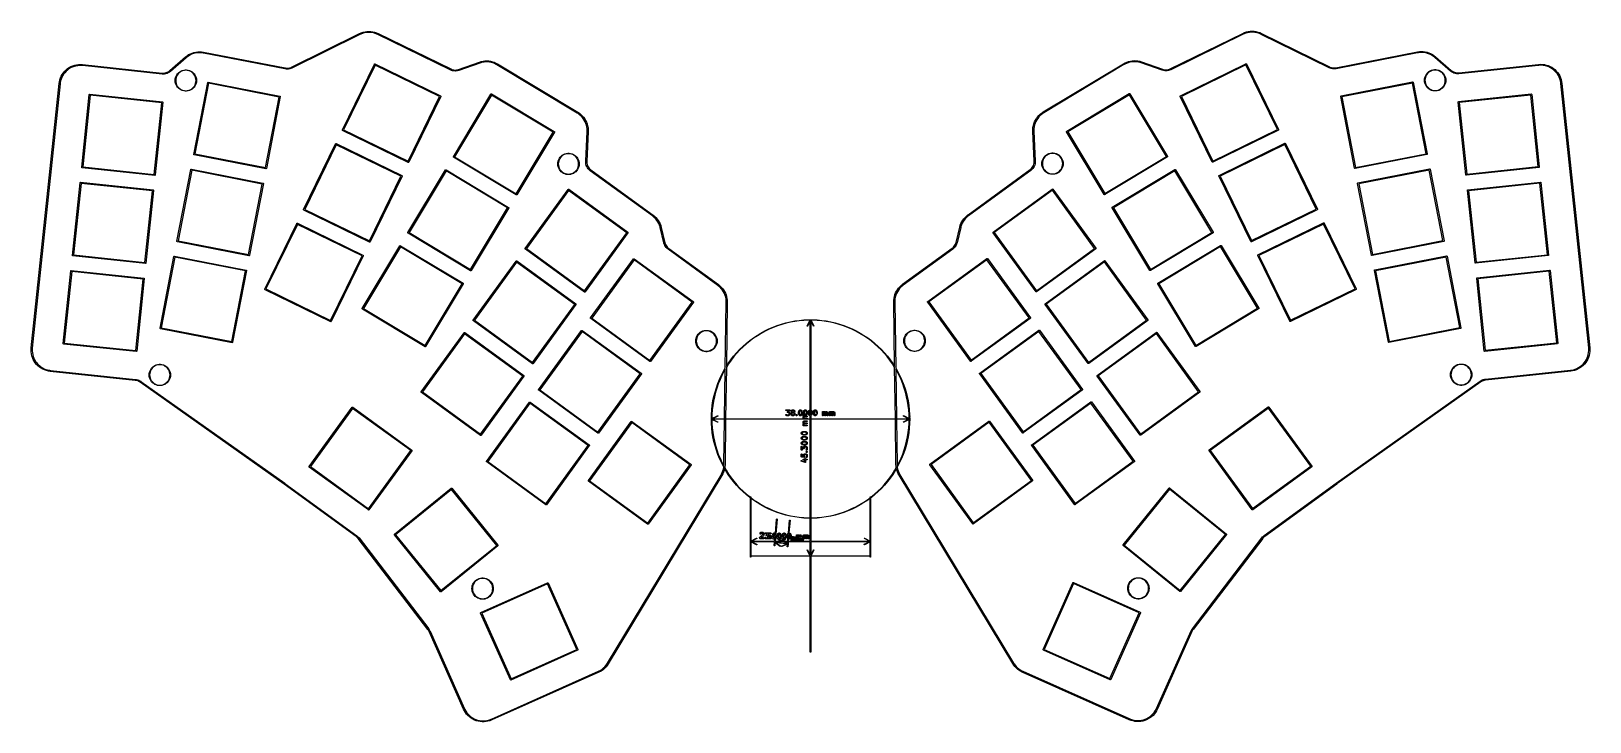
# Model space of a CAD drawing. Extents: x 87 to 387, y -217 to -84.
import ezdxf

# ---------------------------------------------------------------- set-up
doc = ezdxf.new("R2010")
doc.units = 0
doc.layers.add('BLACK', color=7, linetype='CONTINUOUS')

msp = doc.modelspace()

# ---------------------------------------------------------------- linework, layer by layer
at = {"layer": 'BLACK', "linetype": 'CONTINUOUS'}
for p, q in [((137.130282, -91.080964), (150.182407, -84.653118)), ((150.263476, -84.833993), (137.211351, -91.26184)), ((150.182407, -84.653118), (150.182408, -84.653117)), ((150.182408, -84.653117), (150.182409, -84.653117)), ((150.182409, -84.653117), (150.182421, -84.653112)), ((150.182421, -84.653112), (150.524662, -84.50359)), ((150.270743, -84.832553), (150.263476, -84.833993)), ((150.270744, -84.832553), (150.270743, -84.832553)), ((150.430282, -84.754019), (150.270744, -84.832553)), ((150.762325, -84.626629), (150.430282, -84.754019)), ((150.524662, -84.50359), (150.879102, -84.385827)), ((151.104583, -84.529983), (150.762325, -84.626629)), ((150.879102, -84.385827), (151.242788, -84.300807)), ((151.454215, -84.464884), (151.104583, -84.529983)), ((151.242788, -84.300807), (151.612702, -84.249235)), ((151.808321, -84.431871), (151.454215, -84.464884)), ((151.612702, -84.249235), (151.985774, -84.231539)), ((152.163962, -84.431218), (151.808321, -84.431871)), ((151.985774, -84.231539), (152.358909, -84.247865)), ((152.518186, -84.462931), (152.163962, -84.431218)), ((152.358909, -84.247865), (152.729009, -84.298079)), ((152.868055, -84.526747), (152.518186, -84.462931)), ((152.729009, -84.298079), (153.093005, -84.381764)), ((153.210665, -84.622135), (152.868055, -84.526747)), ((153.093005, -84.381764), (153.447875, -84.498224)), ((153.543173, -84.748306), (153.210665, -84.622135)), ((153.447875, -84.498224), (153.790675, -84.646495)), ((153.703, -84.826253), (153.543173, -84.748306)), ((153.703007, -84.826237), (153.703, -84.826253)), ((153.703149, -84.826264), (153.703007, -84.826237)), ((167.620952, -91.612307), (153.703149, -84.826264)), ((153.790675, -84.646495), (153.790683, -84.646479)), ((153.790683, -84.646479), (153.790753, -84.646539)), ((153.790753, -84.646539), (153.79106, -84.646622)), ((153.79106, -84.646622), (153.798707, -84.652485)), ((153.798707, -84.652485), (167.714453, -91.437524)), ((305.932609, -91.39075), (319.849326, -84.600969)), ((319.928435, -84.782771), (306.013254, -91.571804)), ((319.849326, -84.600969), (319.849869, -84.600766)), ((319.849869, -84.600766), (320.192146, -84.452721)), ((319.932109, -84.781706), (319.928435, -84.782771)), ((319.937021, -84.780752), (319.932109, -84.781706)), ((320.096848, -84.702803), (319.937021, -84.780752)), ((320.429356, -84.576631), (320.096848, -84.702803)), ((320.192146, -84.452721), (320.547017, -84.336259)), ((320.771968, -84.481242), (320.429356, -84.576631)), ((320.547017, -84.336259), (320.911014, -84.252575)), ((321.121838, -84.417427), (320.771968, -84.481242)), ((320.911014, -84.252575), (321.281117, -84.202362)), ((321.476064, -84.385715), (321.121838, -84.417427)), ((321.281117, -84.202362), (321.654253, -84.186037)), ((321.831706, -84.38637), (321.476064, -84.385715)), ((321.654253, -84.186037), (322.027327, -84.203736)), ((322.185812, -84.419387), (321.831706, -84.38637)), ((322.027327, -84.203736), (322.397242, -84.255313)), ((322.535445, -84.484491), (322.185812, -84.419387)), ((322.397242, -84.255313), (322.760928, -84.340338)), ((322.877702, -84.581142), (322.535445, -84.484491)), ((322.760928, -84.340338), (323.115368, -84.458107)), ((323.209744, -84.708538), (322.877702, -84.581142)), ((323.115368, -84.458107), (323.457621, -84.607642)), ((323.369282, -84.787075), (323.209744, -84.708538)), ((323.369285, -84.78707), (323.369282, -84.787075)), ((336.423109, -91.211486), (323.369285, -84.78707)), ((323.457621, -84.607642), (323.457623, -84.607636)), ((323.457623, -84.607636), (323.463197, -84.612518)), ((323.463197, -84.612518), (336.517002, -91.036924)), ((113.73694, -91.750424), (116.766301, -89.12088)), ((116.890703, -89.275201), (113.861346, -91.904741)), ((116.766301, -89.12088), (116.766313, -89.120871)), ((116.766313, -89.120871), (117.057692, -88.890462)), ((116.897333, -89.271978), (116.890703, -89.275201)), ((116.897334, -89.271978), (116.897333, -89.271978)), ((117.030929, -89.156075), (116.897334, -89.271978)), ((117.318048, -88.949464), (117.030929, -89.156075)), ((117.057692, -88.890462), (117.368743, -88.687365)), ((117.62269, -88.769691), (117.318048, -88.949464)), ((117.368743, -88.687365), (117.696901, -88.513256)), ((117.942353, -88.61823), (117.62269, -88.769691)), ((117.696901, -88.513256), (118.039471, -88.369565)), ((118.274414, -88.496325), (117.942353, -88.61823)), ((118.039471, -88.369565), (118.393642, -88.257472)), ((118.616146, -88.404978), (118.274414, -88.496325)), ((118.393642, -88.257472), (118.756504, -88.177897)), ((118.964744, -88.344937), (118.616146, -88.404978)), ((118.756504, -88.177897), (119.12508, -88.131493)), ((119.317345, -88.316697), (118.964744, -88.344937)), ((119.12508, -88.131493), (119.496343, -88.118642)), ((119.671055, -88.320488), (119.317345, -88.316697)), ((119.496343, -88.118642), (119.867246, -88.139448)), ((120.02297, -88.35628), (119.671055, -88.320488)), ((119.867246, -88.139448), (120.234742, -88.193741)), ((120.19652, -88.390054), (120.02297, -88.35628)), ((120.196577, -88.390071), (120.19652, -88.390054)), ((120.196578, -88.390072), (120.196577, -88.390071)), ((135.866801, -91.434096), (120.196578, -88.390072)), ((120.234742, -88.193741), (120.234741, -88.193746)), ((120.234741, -88.193746), (120.2414, -88.196994)), ((120.2414, -88.196994), (135.911945, -91.241081)), ((337.735151, -91.196182), (353.40529, -88.148268)), ((353.436055, -88.344076), (337.766247, -91.391929)), ((353.40529, -88.148268), (353.772786, -88.093981)), ((353.44345, -88.344594), (353.436055, -88.344076)), ((353.617059, -88.310811), (353.44345, -88.344594)), ((353.968974, -88.275024), (353.617059, -88.310811)), ((353.772786, -88.093981), (354.143687, -88.073179)), ((354.322684, -88.271236), (353.968974, -88.275024)), ((354.143687, -88.073179), (354.514949, -88.086032)), ((354.675285, -88.299477), (354.322684, -88.271236)), ((354.514949, -88.086032), (354.883523, -88.132435)), ((355.023883, -88.359516), (354.675285, -88.299477)), ((354.883523, -88.132435), (355.246385, -88.212008)), ((355.365615, -88.45086), (355.023883, -88.359516)), ((355.246385, -88.212008), (355.600556, -88.324096)), ((355.697678, -88.572759), (355.365615, -88.45086)), ((355.600556, -88.324096), (355.943128, -88.467779)), ((356.017345, -88.724212), (355.697678, -88.572759)), ((355.943128, -88.467779), (356.271289, -88.641879)), ((356.321992, -88.903977), (356.017345, -88.724212)), ((356.271289, -88.641879), (356.582345, -88.844966)), ((356.609118, -89.110577), (356.321992, -88.903977)), ((356.582345, -88.844966), (356.873743, -89.075373)), ((356.742465, -89.226258), (356.609118, -89.110577)), ((356.742694, -89.226499), (356.742465, -89.226258)), ((359.774551, -91.853156), (356.742694, -89.226499)), ((356.873743, -89.075373), (356.873722, -89.075398)), ((356.873722, -89.075398), (356.877851, -89.081503)), ((356.877851, -89.081503), (359.909708, -91.708161)), ((92.742678, -93.147984), (92.899899, -92.803457)), ((92.899899, -92.803457), (93.088239, -92.474907)), ((93.160172, -92.7344), (92.995469, -93.055206)), ((93.088239, -92.474907), (93.306091, -92.165137)), ((93.353773, -92.43016), (93.160172, -92.7344)), ((93.306091, -92.165137), (93.551596, -91.87679)), ((93.574621, -92.145082), (93.353773, -92.43016)), ((93.551596, -91.87679), (93.82266, -91.612326)), ((93.820831, -91.881598), (93.574621, -92.145082)), ((94.090303, -91.641955), (93.820831, -91.881598)), ((93.82266, -91.612326), (94.116969, -91.374001)), ((94.380737, -91.4282), (94.090303, -91.641955)), ((94.116969, -91.374001), (94.432014, -91.163849)), ((94.689655, -91.242154), (94.380737, -91.4282)), ((94.432014, -91.163849), (94.765105, -90.983662)), ((95.014422, -91.085406), (94.689655, -91.242154)), ((94.765105, -90.983662), (95.113401, -90.834979)), ((95.352267, -90.959294), (95.014422, -91.085406)), ((95.113401, -90.834979), (95.473931, -90.719068)), ((95.700306, -90.864892), (95.352267, -90.959294)), ((95.473931, -90.719068), (95.843617, -90.636917)), ((96.055572, -90.803007), (95.700306, -90.864892)), ((95.843617, -90.636917), (96.219307, -90.589228)), ((96.415032, -90.774167), (96.055572, -90.803007)), ((96.219307, -90.589228), (96.597794, -90.576407)), ((96.77562, -90.778617), (96.415032, -90.774167)), ((96.597794, -90.576407), (96.97585, -90.598564)), ((96.954939, -90.797468), (96.77562, -90.778617)), ((96.954943, -90.797435), (96.954939, -90.797468)), ((96.954944, -90.797434), (96.954943, -90.797435)), ((96.954945, -90.797435), (96.954944, -90.797434)), ((112.259093, -92.404033), (96.954945, -90.797435)), ((96.97585, -90.598564), (96.975853, -90.598531)), ((96.975853, -90.598531), (96.982769, -90.601186)), ((96.982769, -90.601186), (112.286921, -92.207785)), ((112.26601, -92.406689), (112.259093, -92.404033)), ((112.266011, -92.406687), (112.26601, -92.406689)), ((112.511341, -92.418042), (112.266011, -92.406687)), ((112.286921, -92.207785), (112.286923, -92.207785)), ((112.286923, -92.207785), (112.286926, -92.207785)), ((112.286926, -92.207785), (112.286926, -92.207783)), ((112.286926, -92.207783), (112.397608, -92.219385)), ((112.397608, -92.219385), (112.620169, -92.216656)), ((112.756319, -92.400676), (112.511341, -92.418042)), ((112.620169, -92.216656), (112.840889, -92.18796)), ((112.997593, -92.354824), (112.756319, -92.400676)), ((112.840889, -92.18796), (113.056748, -92.133689)), ((113.231864, -92.281115), (112.997593, -92.354824)), ((113.056748, -92.133689), (113.264795, -92.054586)), ((113.455926, -92.180557), (113.231864, -92.281115)), ((113.264795, -92.054586), (113.462182, -91.951732)), ((113.666714, -92.054525), (113.455926, -92.180557)), ((113.462182, -91.951732), (113.64621, -91.826534)), ((113.64621, -91.826534), (113.73031, -91.753648)), ((113.861346, -91.904743), (113.666714, -92.054525)), ((113.73031, -91.753649), (113.73694, -91.750424)), ((113.73031, -91.753648), (113.73031, -91.753649)), ((113.861346, -91.904741), (113.861346, -91.904743)), ((114.94972, -92.830773), (115.078443, -92.582348)), ((115.185368, -92.590552), (115.05169, -92.835367)), ((115.078443, -92.582348), (115.239795, -92.353765)), ((115.352527, -92.367255), (115.185368, -92.590552)), ((115.239795, -92.353765), (115.430769, -92.149281)), ((115.549763, -92.170019), (115.352527, -92.367255)), ((115.430769, -92.149281), (115.647808, -91.972707)), ((115.77306, -92.00286), (115.549763, -92.170019)), ((115.647808, -91.972707), (115.88687, -91.82733)), ((116.017875, -91.869182), (115.77306, -92.00286)), ((115.88687, -91.82733), (116.1435, -91.71586)), ((116.279221, -91.771704), (116.017875, -91.869182)), ((116.1435, -91.71586), (116.412918, -91.640373)), ((116.55178, -91.712413), (116.279221, -91.771704)), ((116.412918, -91.640373), (116.690106, -91.602274)), ((116.830003, -91.692514), (116.55178, -91.712413)), ((116.690106, -91.602274), (116.9699, -91.602274)), ((117.108226, -91.712413), (116.830003, -91.692514)), ((116.9699, -91.602274), (117.247088, -91.640373)), ((117.380785, -91.771704), (117.108226, -91.712413)), ((117.247088, -91.640373), (117.516506, -91.71586)), ((117.642131, -91.869182), (117.380785, -91.771704)), ((117.516506, -91.71586), (117.773136, -91.82733)), ((117.886946, -92.00286), (117.642131, -91.869182)), ((117.773136, -91.82733), (118.012198, -91.972707)), ((118.110243, -92.170019), (117.886946, -92.00286)), ((118.012198, -91.972707), (118.229237, -92.149281)), ((118.307479, -92.367255), (118.110243, -92.170019)), ((118.229237, -92.149281), (118.420211, -92.353765)), ((118.474638, -92.590552), (118.307479, -92.367255)), ((118.420211, -92.353765), (118.581563, -92.582348)), ((118.608316, -92.835367), (118.474638, -92.590552)), ((118.581563, -92.582348), (118.710286, -92.830773)), ((135.873328, -91.437317), (135.866801, -91.434096)), ((135.873332, -91.437297), (135.873328, -91.437317)), ((136.099881, -91.469714), (135.873332, -91.437297)), ((135.911945, -91.241081), (135.912273, -91.241179)), ((135.912273, -91.241179), (135.9124, -91.241171)), ((135.9124, -91.241171), (135.912404, -91.241151)), ((135.912404, -91.241151), (136.014098, -91.261372)), ((136.014098, -91.261372), (136.220674, -91.279519)), ((136.328613, -91.477292), (136.099881, -91.469714)), ((136.220674, -91.279519), (136.427997, -91.275085)), ((136.556811, -91.459942), (136.328613, -91.477292)), ((136.427997, -91.275085), (136.633608, -91.248124)), ((136.781767, -91.417869), (136.556811, -91.459942)), ((136.633608, -91.248124), (136.835065, -91.198954)), ((137.000811, -91.351574), (136.781767, -91.417869)), ((136.835065, -91.198954), (137.029978, -91.12816)), ((137.211343, -91.261843), (137.000811, -91.351574)), ((137.029978, -91.12816), (137.12302, -91.082402)), ((137.12302, -91.082402), (137.123021, -91.082403)), ((137.123021, -91.082403), (137.130282, -91.080964)), ((137.211351, -91.26184), (137.211342, -91.261843)), ((137.211342, -91.261843), (137.211343, -91.261843)), ((146.899485, -103.11409), (153.043506, -90.512592)), ((153.177721, -90.689299), (147.129059, -103.095213)), ((153.043506, -90.512592), (153.05378, -90.495907)), ((153.05378, -90.495907), (153.053784, -90.4959)), ((153.053784, -90.4959), (153.083008, -90.470046)), ((153.083008, -90.470046), (153.1199, -90.457343)), ((153.1199, -90.457343), (153.158846, -90.459725)), ((153.158846, -90.459725), (153.161864, -90.461197)), ((153.161864, -90.461197), (165.760343, -96.603745)), ((165.583636, -96.737961), (153.177721, -90.689299)), ((167.626448, -91.61712), (167.620952, -91.612307)), ((167.626437, -91.617143), (167.626448, -91.61712)), ((167.845516, -91.709972), (167.626437, -91.617143)), ((167.714453, -91.437524), (167.714683, -91.437666)), ((167.714683, -91.437666), (167.714784, -91.437686)), ((167.714784, -91.437686), (167.714772, -91.437709)), ((167.714772, -91.437709), (167.827694, -91.493206)), ((167.827694, -91.493206), (168.066148, -91.57361)), ((168.07369, -91.777425), (167.845516, -91.709972)), ((168.066148, -91.57361), (168.313122, -91.621868)), ((168.308029, -91.818634), (168.07369, -91.777425)), ((168.545525, -91.833071), (168.308029, -91.818634)), ((168.313122, -91.621868), (168.564303, -91.637137)), ((168.78313, -91.820551), (168.545525, -91.833071)), ((168.564303, -91.637137), (168.815305, -91.619151)), ((169.017794, -91.781234), (168.78313, -91.820551)), ((168.815305, -91.619151), (169.061742, -91.568223)), ((169.246494, -91.715629), (169.017794, -91.781234)), ((169.061742, -91.568223), (169.180555, -91.526813)), ((169.180555, -91.526813), (169.187909, -91.526266)), ((169.187909, -91.526266), (173.235667, -90.110303)), ((169.246505, -91.715626), (169.246494, -91.715629)), ((169.246506, -91.715626), (169.246505, -91.715627)), ((169.246505, -91.715627), (169.246505, -91.715626)), ((169.246507, -91.715626), (169.246506, -91.715626)), ((173.294267, -90.299661), (169.246507, -91.715626)), ((173.235667, -90.110303), (173.235672, -90.110301)), ((173.235672, -90.110301), (173.579927, -90.006748)), ((173.30162, -90.299115), (173.294267, -90.299661)), ((173.463203, -90.242715), (173.30162, -90.299116)), ((173.30162, -90.299116), (173.30162, -90.299115)), ((173.794988, -90.158582), (173.463203, -90.242715)), ((173.579927, -90.006748), (173.931934, -89.933747)), ((174.132868, -90.103836), (173.794988, -90.158582)), ((173.931934, -89.933747), (174.288982, -89.891861)), ((174.474245, -90.078898), (174.132868, -90.103836)), ((174.288982, -89.891861), (174.648327, -89.881413)), ((174.816494, -90.083959), (174.474245, -90.078898)), ((174.648327, -89.881413), (175.007206, -89.902483)), ((175.156984, -90.118981), (174.816494, -90.083959)), ((175.007206, -89.902483), (175.36286, -89.954908)), ((175.493097, -90.183695), (175.156984, -90.118981)), ((175.36286, -89.954908), (175.712554, -90.038286)), ((175.82225, -90.277602), (175.493097, -90.183695)), ((175.712554, -90.038286), (176.0536, -90.151976)), ((176.141911, -90.399981), (175.82225, -90.277602)), ((176.0536, -90.151976), (176.383377, -90.295104)), ((176.449623, -90.54989), (176.141911, -90.399981)), ((176.383377, -90.295104), (176.699348, -90.466568)), ((176.596342, -90.638003), (176.449623, -90.54989)), ((176.596344, -90.637997), (176.596342, -90.638003)), ((192.020182, -99.90333), (176.596344, -90.637997)), ((176.699348, -90.466568), (176.699351, -90.466563)), ((176.699351, -90.466563), (176.704499, -90.471893)), ((176.704499, -90.471893), (192.12834, -99.73723)), ((281.51882, -99.68971), (296.940675, -90.421085)), ((297.036555, -90.594562), (281.614706, -99.863186)), ((296.940675, -90.421085), (296.940675, -90.421084)), ((296.940675, -90.421084), (296.940676, -90.421084)), ((296.940676, -90.421084), (296.94069, -90.421077)), ((296.94069, -90.421077), (297.256649, -90.249626)), ((297.04368, -90.59252), (297.036555, -90.594562)), ((297.190399, -90.504411), (297.04368, -90.592521)), ((297.04368, -90.592521), (297.04368, -90.59252)), ((297.498112, -90.354506), (297.190399, -90.504411)), ((297.256649, -90.249626), (297.586425, -90.106503)), ((297.817774, -90.232132), (297.498112, -90.354506)), ((297.586425, -90.106503), (297.927471, -89.992818)), ((298.146925, -90.138229), (297.817774, -90.232132)), ((297.927471, -89.992818), (298.277164, -89.909444)), ((298.483038, -90.073519), (298.146925, -90.138229)), ((298.277164, -89.909444), (298.632816, -89.857021)), ((298.823526, -90.038499), (298.483038, -90.073519)), ((298.632816, -89.857021), (298.991693, -89.835954)), ((299.165774, -90.03344), (298.823526, -90.038499)), ((298.991693, -89.835954), (299.351036, -89.846404)), ((299.507149, -90.058379), (299.165774, -90.03344)), ((299.351036, -89.846404), (299.708082, -89.88829)), ((299.845027, -90.113125), (299.507149, -90.058379)), ((299.708082, -89.88829), (300.060087, -89.961291)), ((300.176811, -90.197257), (299.845027, -90.113125)), ((300.060087, -89.961291), (300.404345, -90.064845)), ((300.338393, -90.253658), (300.176811, -90.197257)), ((300.3384, -90.253637), (300.338393, -90.253658)), ((300.338402, -90.253637), (300.3384, -90.253637)), ((304.38742, -91.665994), (300.338402, -90.253637)), ((300.404345, -90.064845), (300.404352, -90.064823)), ((300.404352, -90.064823), (300.41045, -90.068976)), ((300.41045, -90.068976), (304.459474, -91.481335)), ((304.393518, -91.670147), (304.38742, -91.665994)), ((304.393514, -91.670156), (304.393518, -91.670147)), ((304.622226, -91.735772), (304.393514, -91.670156)), ((304.459474, -91.481335), (304.459569, -91.481379)), ((304.459569, -91.481379), (304.578283, -91.522758)), ((304.578283, -91.522758), (304.82472, -91.57369)), ((304.856893, -91.775091), (304.622226, -91.735772)), ((304.82472, -91.57369), (305.075721, -91.591675)), ((305.094502, -91.78761), (304.856893, -91.775091)), ((305.075721, -91.591675), (305.326902, -91.576401)), ((305.332001, -91.773167), (305.094502, -91.78761)), ((305.326902, -91.576401), (305.573874, -91.528133)), ((305.566342, -91.731949), (305.332001, -91.773167)), ((305.794515, -91.664484), (305.566342, -91.731949)), ((305.573874, -91.528133), (305.812324, -91.447715)), ((306.01283, -91.571961), (305.794515, -91.664484)), ((305.812324, -91.447715), (305.925242, -91.392211)), ((305.925242, -91.392211), (305.932609, -91.39075)), ((306.013254, -91.571804), (306.01283, -91.571961)), ((307.862992, -96.568545), (320.462805, -90.42107)), ((320.459777, -90.642947), (308.05552, -96.69501)), ((326.511836, -103.047197), (320.459777, -90.642947)), ((320.462805, -90.42107), (320.481181, -90.414244)), ((320.481181, -90.414244), (320.483425, -90.414106)), ((320.483425, -90.414106), (320.520127, -90.411862)), ((320.520127, -90.411862), (320.557019, -90.424565)), ((320.557019, -90.424565), (320.586243, -90.450419)), ((320.586243, -90.450419), (326.733715, -103.050225)), ((336.428686, -91.216369), (336.423109, -91.211486)), ((336.428687, -91.216368), (336.428686, -91.216369)), ((336.63922, -91.306092), (336.428687, -91.216368)), ((336.517002, -91.036924), (336.517003, -91.036923)), ((336.517003, -91.036923), (336.610047, -91.082679)), ((336.610047, -91.082679), (336.804964, -91.15347)), ((336.858264, -91.372384), (336.63922, -91.306092)), ((336.804964, -91.15347), (337.006423, -91.202639)), ((337.083219, -91.414457), (336.858264, -91.372384)), ((337.006423, -91.202639), (337.212036, -91.229604)), ((337.311415, -91.431812), (337.083219, -91.414457)), ((337.212036, -91.229604), (337.419361, -91.234045)), ((337.540146, -91.424243), (337.311415, -91.431812)), ((337.419361, -91.234045), (337.62594, -91.215908)), ((337.765737, -91.391976), (337.540146, -91.424243)), ((337.62594, -91.215908), (337.727636, -91.195691)), ((337.727636, -91.195691), (337.727636, -91.195692)), ((337.727636, -91.195692), (337.735151, -91.196182)), ((337.766247, -91.391929), (337.765737, -91.391976)), ((354.836047, -93.048934), (354.929744, -92.785295)), ((354.929744, -92.785295), (355.058467, -92.53687)), ((355.031714, -92.789889), (354.934236, -93.051235)), ((355.165392, -92.545075), (355.031714, -92.789889)), ((355.058467, -92.53687), (355.219819, -92.308287)), ((355.332551, -92.321777), (355.165392, -92.545075)), ((355.219819, -92.308287), (355.410793, -92.103804)), ((355.529786, -92.124542), (355.332551, -92.321777)), ((355.410793, -92.103804), (355.627832, -91.92723)), ((355.753084, -91.957383), (355.529786, -92.124542)), ((355.627832, -91.92723), (355.866893, -91.781853)), ((355.997898, -91.823705), (355.753084, -91.957383)), ((355.866893, -91.781853), (356.123523, -91.670383)), ((356.259244, -91.726227), (355.997898, -91.823705)), ((356.123523, -91.670383), (356.392941, -91.594896)), ((356.531803, -91.666936), (356.259244, -91.726227)), ((356.392941, -91.594896), (356.670129, -91.556797)), ((356.810026, -91.647037), (356.531803, -91.666936)), ((356.670129, -91.556797), (356.949923, -91.556797)), ((357.088249, -91.666936), (356.810026, -91.647037)), ((356.949923, -91.556797), (357.227111, -91.594896)), ((357.360808, -91.726227), (357.088249, -91.666936)), ((357.227111, -91.594896), (357.496529, -91.670383)), ((357.622154, -91.823705), (357.360808, -91.726227)), ((357.496529, -91.670383), (357.753159, -91.781853)), ((357.866968, -91.957383), (357.622154, -91.823705)), ((357.753159, -91.781853), (357.99222, -91.92723)), ((358.090266, -92.124542), (357.866968, -91.957383)), ((357.99222, -91.92723), (358.209259, -92.103804)), ((358.287501, -92.321777), (358.090266, -92.124542)), ((358.209259, -92.103804), (358.400233, -92.308287)), ((358.45466, -92.545075), (358.287501, -92.321777)), ((358.400233, -92.308287), (358.561585, -92.53687)), ((358.588338, -92.789889), (358.45466, -92.545075)), ((358.561585, -92.53687), (358.690308, -92.785295)), ((358.685816, -93.051235), (358.588338, -92.789889)), ((358.690308, -92.785295), (358.784005, -93.048934)), ((359.778681, -91.859263), (359.774551, -91.853156)), ((359.778679, -91.859265), (359.778681, -91.859263)), ((359.973315, -92.009039), (359.778679, -91.859265)), ((359.909708, -91.708161), (359.909711, -91.708163)), ((359.909711, -91.708163), (359.90971, -91.708163)), ((359.90971, -91.708163), (359.909711, -91.708164)), ((359.909711, -91.708164), (359.909725, -91.708179)), ((359.909725, -91.708179), (359.993812, -91.781048)), ((360.184106, -92.135066), (359.973315, -92.009039)), ((359.993812, -91.781048), (360.177845, -91.906241)), ((360.177845, -91.906241), (360.375236, -92.009092)), ((360.408168, -92.235621), (360.184106, -92.135066)), ((360.375236, -92.009092), (360.583284, -92.088195)), ((360.642438, -92.30933), (360.408168, -92.235621)), ((360.583284, -92.088195), (360.799144, -92.142468)), ((360.883711, -92.355185), (360.642438, -92.30933)), ((360.799144, -92.142468), (361.019865, -92.171169)), ((361.128687, -92.372558), (360.883711, -92.355185)), ((361.019865, -92.171169), (361.242427, -92.173905)), ((361.373991, -92.361213), (361.128687, -92.372558)), ((361.242427, -92.173905), (361.353111, -92.162308)), ((361.353111, -92.162308), (361.353111, -92.162309)), ((361.353111, -92.162309), (361.36043, -92.163468)), ((361.36043, -92.163468), (376.664181, -90.553055)), ((361.374017, -92.361213), (361.373991, -92.361213)), ((376.677766, -90.750799), (361.374017, -92.361213)), ((376.664181, -90.553055), (376.664183, -90.553054)), ((376.664183, -90.553054), (377.042239, -90.530912)), ((376.685085, -90.751959), (376.677766, -90.750799)), ((376.864406, -90.733115), (376.685085, -90.75196)), ((376.685085, -90.75196), (376.685085, -90.751959)), ((377.224994, -90.728677), (376.864406, -90.733115)), ((377.042239, -90.530912), (377.420725, -90.543744)), ((377.584454, -90.757528), (377.224994, -90.728677)), ((377.420725, -90.543744), (377.796413, -90.591443)), ((377.939718, -90.819421), (377.584454, -90.757528)), ((377.796413, -90.591443), (378.166097, -90.673601)), ((378.287757, -90.91383), (377.939718, -90.819421)), ((378.166097, -90.673601), (378.526624, -90.789519)), ((378.6256, -91.039948), (378.287757, -90.91383)), ((378.526624, -90.789519), (378.874918, -90.938206)), ((378.950366, -91.196699), (378.6256, -91.039948)), ((378.874918, -90.938206), (379.208007, -91.118395)), ((379.259283, -91.382746), (378.950366, -91.196699)), ((379.208007, -91.118395), (379.523051, -91.328548)), ((379.549717, -91.596503), (379.259283, -91.382746)), ((379.523051, -91.328548), (379.81736, -91.566872)), ((379.819189, -91.836145), (379.549717, -91.596503)), ((379.81736, -91.566872), (380.088425, -91.831335)), ((380.065402, -92.099627), (379.819189, -91.836145)), ((380.286253, -92.384703), (380.065402, -92.099627)), ((380.088425, -91.831335), (380.333932, -92.11968)), ((380.47986, -92.68894), (380.286253, -92.384703)), ((380.333932, -92.11968), (380.551788, -92.429446)), ((380.64457, -93.009743), (380.47986, -92.68894)), ((380.551788, -92.429446), (380.740134, -92.757992)), ((380.740134, -92.757992), (380.897363, -93.102514)), ((87.141455, -144.961193), (92.469749, -94.247496)), ((92.665994, -94.275325), (87.337701, -144.989024)), ((92.469749, -94.247496), (92.46975, -94.24749)), ((92.46975, -94.24749), (92.526682, -93.873097)), ((92.526682, -93.873097), (92.617917, -93.505547)), ((92.617917, -93.505547), (92.742678, -93.147984)), ((92.668653, -94.268401), (92.665994, -94.275325)), ((92.668654, -94.268401), (92.668653, -94.268401)), ((92.687498, -94.08908), (92.668654, -94.268401)), ((92.758119, -93.735448), (92.687498, -94.08908)), ((92.861069, -93.38984), (92.758119, -93.735448)), ((92.995469, -93.055206), (92.861069, -93.38984)), ((114.780003, -93.647495), (114.799097, -93.368353)), ((114.799097, -93.926637), (114.780003, -93.647495)), ((114.799097, -93.368353), (114.856023, -93.094412)), ((114.856023, -94.200578), (114.799097, -93.926637)), ((114.856023, -93.094412), (114.94972, -92.830773)), ((114.94972, -94.464217), (114.856023, -94.200578)), ((114.894921, -93.369272), (114.875022, -93.647495)), ((114.875022, -93.647495), (114.894921, -93.925718)), ((114.954212, -93.096713), (114.894921, -93.369272)), ((114.894921, -93.925718), (114.954212, -94.198277)), ((115.078443, -94.712642), (114.94972, -94.464217)), ((115.05169, -92.835367), (114.954212, -93.096713)), ((114.954212, -94.198277), (115.05169, -94.459623)), ((115.05169, -94.459623), (115.185368, -94.704438)), ((115.239795, -94.941225), (115.078443, -94.712642)), ((115.185368, -94.704438), (115.352527, -94.927735)), ((115.430769, -95.145709), (115.239795, -94.941225)), ((115.352527, -94.927735), (115.549763, -95.124971)), ((115.647808, -95.322283), (115.430769, -95.145709)), ((115.549763, -95.124971), (115.77306, -95.29213)), ((115.88687, -95.46766), (115.647808, -95.322283)), ((115.77306, -95.29213), (116.017875, -95.425808)), ((116.1435, -95.57913), (115.88687, -95.46766)), ((116.017875, -95.425808), (116.279221, -95.523286)), ((116.412918, -95.654617), (116.1435, -95.57913)), ((116.279221, -95.523286), (116.55178, -95.582577)), ((116.690106, -95.692716), (116.412918, -95.654617)), ((116.55178, -95.582577), (116.830003, -95.602476)), ((116.9699, -95.692716), (116.690106, -95.692716)), ((116.830003, -95.602476), (117.108226, -95.582577)), ((117.247088, -95.654617), (116.9699, -95.692716)), ((117.108226, -95.582577), (117.380785, -95.523286)), ((117.516506, -95.57913), (117.247088, -95.654617)), ((117.380785, -95.523286), (117.642131, -95.425808)), ((117.773136, -95.46766), (117.516506, -95.57913)), ((117.642131, -95.425808), (117.886946, -95.29213)), ((118.012198, -95.322283), (117.773136, -95.46766)), ((117.886946, -95.29213), (118.110243, -95.124971)), ((118.229237, -95.145709), (118.012198, -95.322283)), ((118.110243, -95.124971), (118.307479, -94.927735)), ((118.420211, -94.941225), (118.229237, -95.145709)), ((118.307479, -94.927735), (118.474638, -94.704438)), ((118.358139, -107.8157), (121.031306, -94.053395)), ((118.581563, -94.712642), (118.420211, -94.941225)), ((118.474638, -94.704438), (118.608316, -94.459623)), ((121.206683, -94.189343), (118.575006, -107.738048)), ((118.710286, -94.464217), (118.581563, -94.712642)), ((118.705794, -93.096713), (118.608316, -92.835367)), ((118.608316, -94.459623), (118.705794, -94.198277)), ((118.765085, -93.369272), (118.705794, -93.096713)), ((118.705794, -94.198277), (118.765085, -93.925718)), ((118.710286, -92.830773), (118.803983, -93.094412)), ((118.803983, -94.200578), (118.710286, -94.464217)), ((118.784984, -93.647495), (118.765085, -93.369272)), ((118.765085, -93.925718), (118.784984, -93.647495)), ((118.803983, -93.094412), (118.860909, -93.368353)), ((118.860909, -93.926637), (118.803983, -94.200578)), ((118.860909, -93.368353), (118.880003, -93.647495)), ((118.880003, -93.647495), (118.860909, -93.926637)), ((121.031306, -94.053395), (121.036914, -94.034611)), ((121.036914, -94.034611), (121.05845, -94.002075)), ((121.05845, -94.002075), (121.090798, -93.980256)), ((121.090798, -93.980256), (121.129033, -93.972476)), ((121.129033, -93.972476), (134.891329, -96.645643)), ((134.75538, -96.82102), (121.206683, -94.189343)), ((338.729912, -96.605772), (352.491484, -93.928832)), ((352.431132, -94.142366), (338.883148, -96.777759)), ((355.066521, -107.690343), (352.431132, -94.142366)), ((352.491484, -93.928832), (352.510991, -93.926996)), ((352.510991, -93.926996), (352.511001, -93.926995)), ((352.511001, -93.926995), (352.549236, -93.934775)), ((352.549236, -93.934775), (352.581584, -93.956594)), ((352.581584, -93.956594), (352.60312, -93.98913)), ((352.60312, -93.98913), (355.280056, -107.750695)), ((354.760027, -93.602017), (354.779121, -93.322876)), ((354.779121, -93.881158), (354.760027, -93.602017)), ((354.779121, -93.322876), (354.836047, -93.048934)), ((354.836047, -94.1551), (354.779121, -93.881158)), ((354.929744, -94.418739), (354.836047, -94.1551)), ((354.874945, -93.323794), (354.855046, -93.602017)), ((354.855046, -93.602017), (354.874945, -93.88024)), ((354.934236, -93.051235), (354.874945, -93.323794)), ((354.874945, -93.88024), (354.934236, -94.152799)), ((355.058467, -94.667164), (354.929744, -94.418739)), ((354.934236, -94.152799), (355.031714, -94.414145)), ((355.031714, -94.414145), (355.165392, -94.658959)), ((355.219819, -94.895747), (355.058467, -94.667164)), ((355.165392, -94.658959), (355.332551, -94.882257)), ((355.410793, -95.10023), (355.219819, -94.895747)), ((355.332551, -94.882257), (355.529786, -95.079492)), ((355.627832, -95.276804), (355.410793, -95.10023)), ((355.529786, -95.079492), (355.753084, -95.246651)), ((355.866893, -95.422181), (355.627832, -95.276804)), ((355.753084, -95.246651), (355.997898, -95.380329)), ((356.123523, -95.533651), (355.866893, -95.422181)), ((355.997898, -95.380329), (356.259244, -95.477807)), ((356.392941, -95.609138), (356.123523, -95.533651)), ((356.259244, -95.477807), (356.531803, -95.537098)), ((356.670129, -95.647237), (356.392941, -95.609138)), ((356.531803, -95.537098), (356.810026, -95.556997)), ((356.949923, -95.647237), (356.670129, -95.647237)), ((356.810026, -95.556997), (357.088249, -95.537098)), ((357.227111, -95.609138), (356.949923, -95.647237)), ((357.088249, -95.537098), (357.360808, -95.477807)), ((357.496529, -95.533651), (357.227111, -95.609138)), ((357.360808, -95.477807), (357.622154, -95.380329)), ((357.753159, -95.422181), (357.496529, -95.533651)), ((357.622154, -95.380329), (357.866968, -95.246651)), ((357.99222, -95.276804), (357.753159, -95.422181)), ((357.866968, -95.246651), (358.090266, -95.079492)), ((358.209259, -95.10023), (357.99222, -95.276804)), ((358.090266, -95.079492), (358.287501, -94.882257)), ((358.400233, -94.895747), (358.209259, -95.10023)), ((358.287501, -94.882257), (358.45466, -94.658959)), ((358.561585, -94.667164), (358.400233, -94.895747)), ((358.45466, -94.658959), (358.588338, -94.414145)), ((358.690308, -94.418739), (358.561585, -94.667164)), ((358.588338, -94.414145), (358.685816, -94.152799)), ((358.745107, -93.323794), (358.685816, -93.051235)), ((358.685816, -94.152799), (358.745107, -93.88024)), ((358.784005, -94.1551), (358.690308, -94.418739)), ((358.765006, -93.602017), (358.745107, -93.323794)), ((358.745107, -93.88024), (358.765006, -93.602017)), ((358.784005, -93.048934), (358.840931, -93.322876)), ((358.840931, -93.881158), (358.784005, -94.1551)), ((358.840931, -93.322876), (358.860025, -93.602017)), ((358.860025, -93.602017), (358.840931, -93.881158)), ((380.778979, -93.344374), (380.64457, -93.009743)), ((380.881939, -93.689979), (380.778979, -93.344374)), ((380.952572, -94.04361), (380.881939, -93.689979)), ((380.897363, -93.102514), (381.022133, -93.460074)), ((380.97138, -94.222522), (380.952572, -94.04361)), ((380.971383, -94.222931), (380.97138, -94.222522)), ((386.303502, -144.936216), (380.971383, -94.222931)), ((381.022133, -93.460074), (381.113381, -93.827621)), ((381.113381, -93.827621), (381.170327, -94.202018)), ((381.170287, -94.202023), (381.169126, -94.209352)), ((381.169126, -94.209352), (386.501246, -144.922638)), ((381.170327, -94.202018), (381.170287, -94.202023)), ((96.816557, -110.309367), (98.280085, -96.366458)), ((98.466643, -96.486603), (97.02583, -110.21311)), ((98.280085, -96.366458), (98.284035, -96.347256)), ((98.284035, -96.347256), (98.302653, -96.312967)), ((98.302653, -96.312967), (98.332976, -96.288412)), ((98.332976, -96.288412), (98.370387, -96.27733)), ((98.370387, -96.27733), (112.313295, -97.740862)), ((112.193149, -97.92742), (98.466643, -96.486603)), ((110.752339, -111.653916), (112.193149, -97.92742)), ((112.402423, -97.831164), (110.938898, -111.774062)), ((112.313295, -97.740862), (112.332496, -97.744812)), ((112.332496, -97.744812), (112.366786, -97.76343)), ((112.366786, -97.76343), (112.391341, -97.793753)), ((112.391341, -97.793753), (112.402423, -97.831164)), ((132.123704, -110.369717), (134.75538, -96.82102)), ((134.972248, -96.74337), (132.299083, -110.505666)), ((134.891329, -96.645643), (134.910113, -96.651251)), ((134.910113, -96.651251), (134.942649, -96.672787)), ((134.942649, -96.672787), (134.964468, -96.705135)), ((134.964468, -96.705135), (134.972248, -96.74337)), ((159.53497, -109.143872), (165.583636, -96.737961)), ((165.813211, -96.719085), (159.669186, -109.320579)), ((165.760343, -96.603745), (165.777031, -96.614021)), ((165.777031, -96.614021), (165.777036, -96.614024)), ((165.777036, -96.614024), (165.80289, -96.643247)), ((165.80289, -96.643247), (165.815593, -96.68014)), ((165.815593, -96.68014), (165.813211, -96.719085)), ((168.224843, -108.263332), (175.443773, -96.245284)), ((175.562077, -96.433015), (168.455189, -108.264536)), ((175.443773, -96.245284), (175.455468, -96.22955)), ((175.455468, -96.22955), (175.486833, -96.206341)), ((175.486833, -96.206341), (175.524692, -96.196902)), ((175.524692, -96.196902), (175.563282, -96.202669)), ((187.393608, -103.53991), (175.562077, -96.433015)), ((175.563282, -96.202669), (187.581341, -103.421606)), ((286.042962, -103.38782), (298.059032, -96.165591)), ((298.075353, -96.386889), (286.24578, -103.497024)), ((298.059032, -96.165591), (298.076744, -96.15719)), ((305.185484, -108.216469), (298.075353, -96.386889)), ((298.076744, -96.15719), (298.115334, -96.151423)), ((298.115334, -96.151423), (298.153193, -96.160862)), ((298.153193, -96.160862), (298.184558, -96.184071)), ((298.184558, -96.184071), (305.406783, -108.200148)), ((307.824435, -96.634661), (307.837138, -96.597769)), ((307.826817, -96.673606), (307.824435, -96.634661)), ((307.833643, -96.691983), (307.826817, -96.673606)), ((313.979572, -109.288638), (307.833643, -96.691983)), ((307.837138, -96.597769), (307.862992, -96.568545)), ((308.05552, -96.69501), (314.107575, -109.099261)), ((338.667777, -96.697891), (338.675557, -96.659656)), ((338.669614, -96.717408), (338.667777, -96.697891)), ((341.346551, -110.478966), (338.669614, -96.717408)), ((338.675557, -96.659656), (338.697376, -96.627308)), ((338.697376, -96.627308), (338.729912, -96.605772)), ((338.883148, -96.777759), (341.518538, -110.325729)), ((361.237601, -97.785676), (361.248683, -97.748265)), ((361.23773, -97.805279), (361.237601, -97.785676)), ((362.705088, -111.747787), (361.23773, -97.805279)), ((361.248683, -97.748265), (361.273238, -97.717942)), ((361.273238, -97.717942), (361.307528, -97.699324)), ((361.307528, -97.699324), (375.250039, -96.231977)), ((375.171307, -96.439438), (361.445191, -97.88401)), ((361.445191, -97.88401), (362.889774, -111.610124)), ((376.615884, -110.165556), (375.171307, -96.439438)), ((375.250039, -96.231977), (375.269642, -96.231848)), ((375.269642, -96.231848), (375.307053, -96.24293)), ((375.307053, -96.24293), (375.337376, -96.267485)), ((375.337376, -96.267485), (375.355994, -96.301775)), ((375.355994, -96.301775), (376.823345, -110.244288)), ((192.02533, -99.908662), (192.020182, -99.90333)), ((192.175075, -99.998621), (192.02533, -99.908662)), ((192.12834, -99.73723), (192.128341, -99.737231)), ((192.128341, -99.737231), (192.128344, -99.737232)), ((192.128344, -99.737232), (192.43408, -99.940106)), ((192.457256, -100.204625), (192.175075, -99.998621)), ((192.43408, -99.940106), (192.720455, -100.169499)), ((192.719891, -100.435031), (192.457256, -100.204625)), ((192.960878, -100.687994), (192.719891, -100.435031)), ((192.720455, -100.169499), (192.985177, -100.423575)), ((193.178285, -100.961487), (192.960878, -100.687994)), ((192.985177, -100.423575), (193.226125, -100.700299)), ((193.370372, -101.25332), (193.178285, -100.961487)), ((193.226125, -100.700299), (193.44137, -100.997455)), ((193.535601, -101.561157), (193.370372, -101.25332)), ((193.44137, -100.997455), (193.629189, -101.312663)), ((193.672649, -101.882532), (193.535601, -101.561157)), ((193.629189, -101.312663), (193.788076, -101.6434)), ((193.788076, -101.6434), (193.916761, -101.987017)), ((279.723243, -101.941529), (279.851931, -101.597911)), ((279.851931, -101.597911), (280.010822, -101.267174)), ((280.104407, -101.51567), (279.967356, -101.837045)), ((280.010822, -101.267174), (280.198645, -100.951967)), ((280.26964, -101.207833), (280.104407, -101.51567)), ((280.198645, -100.951967), (280.413896, -100.654812)), ((280.461732, -100.916001), (280.26964, -101.207833)), ((280.413896, -100.654812), (280.65485, -100.378091)), ((280.679144, -100.642511), (280.461732, -100.916001)), ((280.65485, -100.378091), (280.919578, -100.124019)), ((280.920136, -100.389552), (280.679144, -100.642511)), ((280.919578, -100.124019), (281.20596, -99.894631)), ((281.182777, -100.159151), (280.920136, -100.389552)), ((281.464965, -99.953152), (281.182777, -100.159151)), ((281.20596, -99.894631), (281.511703, -99.691764)), ((281.614712, -99.863197), (281.464965, -99.953152)), ((281.511696, -99.691754), (281.51882, -99.68971)), ((281.511703, -99.691764), (281.511696, -99.691754)), ((281.614706, -99.863186), (281.614712, -99.863197)), ((146.897103, -103.153035), (146.899485, -103.11409)), ((146.909806, -103.189927), (146.897103, -103.153035)), ((146.93566, -103.219151), (146.909806, -103.189927)), ((146.952353, -103.229429), (146.93566, -103.219151)), ((159.553847, -109.373447), (146.952353, -103.229429)), ((147.129059, -103.095213), (159.53497, -109.143872)), ((180.286713, -115.371431), (187.393608, -103.53991)), ((187.623955, -103.541115), (180.405018, -115.559164)), ((187.581341, -103.421606), (187.597074, -103.433301)), ((187.597074, -103.433301), (187.620283, -103.464666)), ((187.620283, -103.464666), (187.629722, -103.502525)), ((187.629722, -103.502525), (187.623955, -103.541115)), ((193.648851, -109.153922), (193.91286, -103.425274)), ((193.780418, -102.214873), (193.672649, -101.882532)), ((193.858046, -102.555516), (193.780418, -102.214873)), ((194.110418, -103.441263), (193.846384, -109.170474)), ((193.90491, -102.901736), (193.858046, -102.555516)), ((193.920635, -103.250759), (193.90491, -102.901736)), ((193.912844, -103.425274), (193.920635, -103.250759)), ((193.91286, -103.425274), (193.912844, -103.425274)), ((193.916761, -101.987017), (194.014212, -102.340762)), ((194.014212, -102.340762), (194.079649, -102.701802)), ((194.079649, -102.701802), (194.112549, -103.067247)), ((194.112662, -103.43417), (194.110418, -103.441263)), ((194.112549, -103.067247), (194.112646, -103.434169)), ((194.112646, -103.434169), (194.112662, -103.43417)), ((279.527373, -103.388739), (279.527357, -103.388688)), ((279.527357, -103.388688), (279.527358, -103.388688)), ((279.527358, -103.388688), (279.527454, -103.021764)), ((279.527366, -103.388877), (279.527373, -103.388739)), ((279.795229, -109.118017), (279.527366, -103.388877)), ((279.527454, -103.021764), (279.560353, -102.656317)), ((279.560353, -102.656317), (279.62579, -102.295275)), ((279.62579, -102.295275), (279.723243, -101.941529)), ((279.735092, -102.856252), (279.719368, -103.205276)), ((279.719368, -103.205276), (279.72716, -103.379792)), ((279.727159, -103.379792), (279.725577, -103.386954)), ((279.725577, -103.386954), (279.993424, -109.115719)), ((279.72716, -103.379792), (279.727159, -103.379792)), ((279.781957, -102.510031), (279.735092, -102.856252)), ((279.859585, -102.169386), (279.781957, -102.510031)), ((279.967356, -101.837045), (279.859585, -102.169386)), ((286.010314, -103.457044), (286.019753, -103.419185)), ((286.016081, -103.495634), (286.010314, -103.457044)), ((286.024482, -103.513346), (286.016081, -103.495634)), ((286.019753, -103.419185), (286.042962, -103.38782)), ((293.246709, -115.52942), (286.024482, -103.513346)), ((286.24578, -103.497024), (293.355913, -115.326601)), ((326.704366, -103.173663), (314.104548, -109.32114)), ((314.107575, -109.099261), (326.511836, -103.047197)), ((326.721238, -103.154592), (326.704366, -103.173663)), ((326.73022, -103.14444), (326.721238, -103.154592)), ((326.742923, -103.107547), (326.73022, -103.14444)), ((326.733715, -103.050225), (326.740541, -103.068602)), ((326.740541, -103.068602), (326.742923, -103.107547)), ((118.575006, -107.738048), (132.123704, -110.369717)), ((139.447175, -118.393583), (145.591199, -105.792095)), ((145.725414, -105.968801), (139.676749, -118.374706)), ((145.591199, -105.792095), (145.601477, -105.775402)), ((145.601477, -105.775402), (145.630701, -105.749548)), ((145.630701, -105.749548), (145.667593, -105.736845)), ((145.667593, -105.736845), (145.706539, -105.739227)), ((145.706539, -105.739227), (145.708265, -105.740069)), ((145.708265, -105.740069), (158.308032, -111.883246)), ((158.131325, -112.017461), (145.725414, -105.968801)), ((189.386866, -107.827318), (189.643497, -107.715847)), ((189.779218, -107.771692), (189.517871, -107.869169)), ((189.643497, -107.715847), (189.912916, -107.64036)), ((190.051778, -107.7124), (189.779218, -107.771692)), ((189.912916, -107.64036), (190.190104, -107.602261)), ((190.330001, -107.692501), (190.051778, -107.7124)), ((190.190104, -107.602261), (190.469898, -107.602261)), ((190.608224, -107.7124), (190.330001, -107.692501)), ((190.469898, -107.602261), (190.747086, -107.64036)), ((190.880784, -107.771692), (190.608224, -107.7124)), ((190.747086, -107.64036), (191.016505, -107.715847)), ((191.142131, -107.869169), (190.880784, -107.771692)), ((191.016505, -107.715847), (191.273136, -107.827318)), ((282.127829, -107.927223), (282.36689, -107.781847)), ((282.36689, -107.781847), (282.623519, -107.670377)), ((282.75924, -107.726221), (282.497894, -107.823698)), ((282.623519, -107.670377), (282.892937, -107.59489)), ((283.031799, -107.66693), (282.75924, -107.726221)), ((282.892937, -107.59489), (283.170124, -107.556791)), ((283.310021, -107.647031), (283.031799, -107.66693)), ((283.170124, -107.556791), (283.449918, -107.556791)), ((283.588243, -107.66693), (283.310021, -107.647031)), ((283.449918, -107.556791), (283.727105, -107.59489)), ((283.860802, -107.726221), (283.588243, -107.66693)), ((283.727105, -107.59489), (283.996523, -107.670377)), ((284.122148, -107.823698), (283.860802, -107.726221)), ((283.996523, -107.670377), (284.253152, -107.781847)), ((284.253152, -107.781847), (284.492213, -107.927223)), ((315.3153, -111.848047), (327.915112, -105.700566)), ((327.912084, -105.922444), (315.507829, -111.974512)), ((333.964141, -118.3267), (327.912084, -105.922444)), ((327.915112, -105.700566), (327.933489, -105.693741)), ((327.933489, -105.693741), (327.972434, -105.691359)), ((327.972434, -105.691359), (328.009327, -105.704062)), ((328.009327, -105.704062), (328.03855, -105.729916)), ((328.03855, -105.729916), (334.186019, -118.329728)), ((341.518538, -110.325729), (355.066521, -107.690343)), ((355.281893, -107.770212), (355.274113, -107.808447)), ((355.280056, -107.750695), (355.281893, -107.770212)), ((96.827639, -110.346778), (96.816557, -110.309367)), ((96.852194, -110.377101), (96.827639, -110.346778)), ((96.886484, -110.395719), (96.852194, -110.377101)), ((96.905685, -110.399669), (96.886484, -110.395719)), ((110.848596, -111.86319), (96.905685, -110.399669)), ((97.02583, -110.21311), (110.752339, -111.653916)), ((115.114392, -124.503354), (117.787554, -110.741051)), ((117.787554, -110.741051), (117.793162, -110.722267)), ((117.793162, -110.722267), (117.814698, -110.689731)), ((117.814698, -110.689731), (117.847046, -110.667912)), ((117.847046, -110.667912), (117.885281, -110.660132)), ((117.885281, -110.660132), (131.647571, -113.333299)), ((118.365919, -107.853935), (118.358139, -107.8157)), ((118.387738, -107.886283), (118.365919, -107.853935)), ((118.420274, -107.907819), (118.387738, -107.886283)), ((118.439058, -107.913427), (118.420274, -107.907819)), ((132.194394, -110.585231), (118.439058, -107.913427)), ((132.201356, -110.586585), (132.194394, -110.585231)), ((132.239591, -110.578805), (132.201356, -110.586585)), ((132.271939, -110.556986), (132.239591, -110.578805)), ((132.293475, -110.52445), (132.271939, -110.556986)), ((132.299083, -110.505666), (132.293475, -110.52445)), ((159.592792, -109.375829), (159.553847, -109.373447)), ((159.629685, -109.363126), (159.592792, -109.375829)), ((159.658908, -109.337272), (159.629685, -109.363126)), ((159.669186, -109.320579), (159.658908, -109.337272)), ((166.699822, -110.801394), (166.731187, -110.778185)), ((166.731187, -110.778185), (166.769046, -110.768746)), ((166.769046, -110.768746), (166.807636, -110.774513)), ((166.807636, -110.774513), (178.825684, -117.993447)), ((168.219076, -108.301922), (168.224843, -108.263332)), ((168.228515, -108.339781), (168.219076, -108.301922)), ((168.251724, -108.371146), (168.228515, -108.339781)), ((168.267457, -108.382841), (168.251724, -108.371146)), ((180.285509, -115.601778), (168.267457, -108.382841)), ((168.455189, -108.264536), (180.286713, -115.371431)), ((188.279998, -109.647485), (188.299092, -109.368343)), ((188.299092, -109.926627), (188.279998, -109.647485)), ((188.299092, -109.368343), (188.356018, -109.094401)), ((188.356018, -110.200569), (188.299092, -109.926627)), ((188.356018, -109.094401), (188.449715, -108.830762)), ((188.449715, -110.464208), (188.356018, -110.200569)), ((188.394916, -109.369262), (188.375017, -109.647485)), ((188.375017, -109.647485), (188.394916, -109.925708)), ((188.454208, -109.096702), (188.394916, -109.369262)), ((188.394916, -109.925708), (188.454208, -110.198268)), ((188.449715, -108.830762), (188.578439, -108.582336)), ((188.578439, -110.712634), (188.449715, -110.464208)), ((188.551685, -108.835355), (188.454208, -109.096702)), ((188.454208, -110.198268), (188.551685, -110.459615)), ((188.685364, -108.590541), (188.551685, -108.835355)), ((188.551685, -110.459615), (188.685364, -110.704429)), ((188.578439, -108.582336), (188.739791, -108.353753)), ((188.739791, -110.941217), (188.578439, -110.712634)), ((188.852523, -108.367243), (188.685364, -108.590541)), ((188.685364, -110.704429), (188.852523, -110.927727)), ((188.739791, -108.353753), (188.930765, -108.149269)), ((189.049759, -108.170007), (188.852523, -108.367243)), ((188.930765, -108.149269), (189.147805, -107.972694)), ((189.273057, -108.002848), (189.049759, -108.170007)), ((189.147805, -107.972694), (189.386866, -107.827318)), ((189.517871, -107.869169), (189.273057, -108.002848)), ((191.386945, -108.002848), (191.142131, -107.869169)), ((191.273136, -107.827318), (191.512197, -107.972694)), ((191.610243, -108.170007), (191.386945, -108.002848)), ((191.512197, -107.972694), (191.729237, -108.149269)), ((191.807479, -108.367243), (191.610243, -108.170007)), ((191.729237, -108.149269), (191.920211, -108.353753)), ((191.974638, -108.590541), (191.807479, -108.367243)), ((191.807479, -110.927727), (191.974638, -110.704429)), ((191.920211, -108.353753), (192.081563, -108.582336)), ((192.081563, -110.712634), (191.920211, -110.941217)), ((192.108317, -108.835355), (191.974638, -108.590541)), ((191.974638, -110.704429), (192.108317, -110.459615)), ((192.081563, -108.582336), (192.210287, -108.830762)), ((192.210287, -110.464208), (192.081563, -110.712634)), ((192.205794, -109.096702), (192.108317, -108.835355)), ((192.108317, -110.459615), (192.205794, -110.198268)), ((192.265086, -109.369262), (192.205794, -109.096702)), ((192.205794, -110.198268), (192.265086, -109.925708)), ((192.210287, -108.830762), (192.303984, -109.094401)), ((192.303984, -110.200569), (192.210287, -110.464208)), ((192.284985, -109.647485), (192.265086, -109.369262)), ((192.265086, -109.925708), (192.284985, -109.647485)), ((192.303984, -109.094401), (192.36091, -109.368343)), ((192.36091, -109.926627), (192.303984, -110.200569)), ((192.36091, -109.368343), (192.380004, -109.647485)), ((192.380004, -109.647485), (192.36091, -109.926627)), ((193.646615, -109.160869), (193.648851, -109.153922)), ((193.646639, -109.16087), (193.646615, -109.160869)), ((193.649844, -109.421141), (193.646639, -109.16087)), ((193.685219, -109.679017), (193.649844, -109.421141)), ((193.752222, -109.930536), (193.685219, -109.679017)), ((193.849824, -110.171835), (193.752222, -109.930536)), ((193.846392, -109.170806), (193.840579, -109.288638)), ((193.840579, -109.288638), (193.858099, -109.523937)), ((193.846384, -109.170474), (193.846349, -109.170713)), ((193.846349, -109.170713), (193.846369, -109.170805)), ((193.846369, -109.170805), (193.846392, -109.170806)), ((193.976525, -110.399207), (193.849824, -110.171835)), ((193.858099, -109.523937), (193.904591, -109.755262)), ((193.904591, -109.755262), (193.979341, -109.979059)), ((194.130379, -110.60916), (193.976525, -110.399207)), ((193.979341, -109.979059), (194.081201, -110.19189)), ((194.081201, -110.19189), (194.208605, -110.390487)), ((194.309022, -110.798468), (194.130379, -110.60916)), ((194.208605, -110.390487), (194.359598, -110.571798)), ((194.359598, -110.571798), (194.531859, -110.733039)), ((194.531859, -110.733039), (194.627273, -110.802425)), ((267.07781, -119.430557), (279.01276, -110.756944)), ((279.012748, -110.756919), (279.108167, -110.68754)), ((279.012764, -110.756941), (279.012748, -110.756919)), ((279.01276, -110.756944), (279.012762, -110.756942)), ((279.012762, -110.756942), (279.012764, -110.756941)), ((279.108167, -110.68754), (279.28044, -110.526311)), ((279.331001, -110.752986), (279.130296, -110.918729)), ((279.28044, -110.526311), (279.431443, -110.345007)), ((279.509659, -110.563685), (279.331001, -110.752986)), ((279.431443, -110.345007), (279.558855, -110.146414)), ((279.663525, -110.353736), (279.509659, -110.563685)), ((279.558855, -110.146414), (279.660719, -109.933584)), ((279.660719, -109.933584), (279.73547, -109.709787)), ((279.790234, -110.126364), (279.663525, -110.353736)), ((279.73547, -109.709787), (279.781959, -109.478461)), ((279.781959, -109.478461), (279.799472, -109.243161)), ((279.88784, -109.885062), (279.790234, -110.126364)), ((279.799472, -109.243161), (279.793655, -109.125328)), ((279.793655, -109.125328), (279.793656, -109.125328)), ((279.793656, -109.125328), (279.795229, -109.118017)), ((279.954843, -109.633539), (279.88784, -109.885062)), ((279.990213, -109.375659), (279.954843, -109.633539)), ((279.993396, -109.116253), (279.990213, -109.375659)), ((279.993424, -109.115719), (279.993396, -109.116253)), ((281.260025, -109.602008), (281.279119, -109.322867)), ((281.279119, -109.881149), (281.260025, -109.602008)), ((281.279119, -109.322867), (281.336044, -109.048926)), ((281.336044, -110.15509), (281.279119, -109.881149)), ((281.336044, -109.048926), (281.429742, -108.785287)), ((281.429742, -110.418729), (281.336044, -110.15509)), ((281.374943, -109.323786), (281.355044, -109.602008)), ((281.355044, -109.602008), (281.374943, -109.88023)), ((281.434234, -109.051227), (281.374943, -109.323786)), ((281.374943, -109.88023), (281.434234, -110.152789)), ((281.429742, -108.785287), (281.558465, -108.536863)), ((281.558465, -110.667153), (281.429742, -110.418729)), ((281.531711, -108.789881), (281.434234, -109.051227)), ((281.434234, -110.152789), (281.531711, -110.414135)), ((281.66539, -108.545068), (281.531711, -108.789881)), ((281.531711, -110.414135), (281.66539, -110.658948)), ((281.558465, -108.536863), (281.719816, -108.30828)), ((281.719816, -110.895736), (281.558465, -110.667153)), ((281.832548, -108.32177), (281.66539, -108.545068)), ((281.66539, -110.658948), (281.832548, -110.882246)), ((281.719816, -108.30828), (281.91079, -108.103797)), ((282.029783, -108.124535), (281.832548, -108.32177)), ((281.91079, -108.103797), (282.127829, -107.927223)), ((282.253081, -107.957377), (282.029783, -108.124535)), ((282.497894, -107.823698), (282.253081, -107.957377)), ((284.366961, -107.957377), (284.122148, -107.823698)), ((284.590259, -108.124535), (284.366961, -107.957377)), ((284.492213, -107.927223), (284.709252, -108.103797)), ((284.787494, -108.32177), (284.590259, -108.124535)), ((284.709252, -108.103797), (284.900226, -108.30828)), ((284.954652, -108.545068), (284.787494, -108.32177)), ((284.787494, -110.882246), (284.954652, -110.658948)), ((284.900226, -108.30828), (285.061577, -108.536863)), ((285.061577, -110.667153), (284.900226, -110.895736)), ((285.088331, -108.789881), (284.954652, -108.545068)), ((284.954652, -110.658948), (285.088331, -110.414135)), ((285.061577, -108.536863), (285.1903, -108.785287)), ((285.1903, -110.418729), (285.061577, -110.667153)), ((285.185808, -109.051227), (285.088331, -108.789881)), ((285.088331, -110.414135), (285.185808, -110.152789)), ((285.245099, -109.323786), (285.185808, -109.051227)), ((285.185808, -110.152789), (285.245099, -109.88023)), ((285.1903, -108.785287), (285.283998, -109.048926)), ((285.283998, -110.15509), (285.1903, -110.418729)), ((285.264998, -109.602008), (285.245099, -109.323786)), ((285.245099, -109.88023), (285.264998, -109.602008)), ((285.283998, -109.048926), (285.340923, -109.322867)), ((285.340923, -109.881149), (285.283998, -110.15509)), ((285.340923, -109.322867), (285.360017, -109.602008)), ((285.360017, -109.602008), (285.340923, -109.881149)), ((293.355913, -115.326601), (305.185484, -108.216469)), ((305.388303, -108.325674), (293.372235, -115.5479)), ((294.798605, -117.959667), (306.814682, -110.737441)), ((305.411512, -108.294309), (305.388303, -108.325674)), ((305.406783, -108.200148), (305.415184, -108.21786)), ((305.420951, -108.25645), (305.411512, -108.294309)), ((305.415184, -108.21786), (305.420951, -108.25645)), ((306.814682, -110.737441), (306.832393, -110.72904)), ((306.832393, -110.72904), (306.870983, -110.723273)), ((306.870983, -110.723273), (306.908842, -110.732712)), ((306.908842, -110.732712), (306.940208, -110.755921)), ((306.940208, -110.755921), (306.942476, -110.759696)), ((306.942476, -110.759696), (314.162433, -122.771989)), ((313.98111, -109.291791), (313.979572, -109.288638)), ((314.010334, -109.317645), (313.98111, -109.291791)), ((314.047226, -109.330348), (314.010334, -109.317645)), ((314.086171, -109.327966), (314.047226, -109.330348)), ((314.104548, -109.32114), (314.086171, -109.327966)), ((341.368087, -110.511502), (341.346551, -110.478966)), ((341.400435, -110.533321), (341.368087, -110.511502)), ((341.43867, -110.541101), (341.400435, -110.533321)), ((341.458187, -110.539264), (341.43867, -110.541101)), ((355.219758, -107.862331), (341.458187, -110.539264)), ((341.973665, -113.293428), (355.735231, -110.616493)), ((355.220264, -107.861996), (355.219758, -107.862331)), ((355.252295, -107.840795), (355.220264, -107.861996)), ((355.274113, -107.808447), (355.252295, -107.840795)), ((355.735231, -110.616493), (355.754747, -110.614656)), ((355.754747, -110.614656), (355.754748, -110.614656)), ((355.754748, -110.614656), (355.754749, -110.614656)), ((355.754749, -110.614656), (355.792983, -110.622436)), ((355.792983, -110.622436), (355.825331, -110.644254)), ((355.825331, -110.644254), (355.846867, -110.676791)), ((355.846867, -110.676791), (358.523809, -124.43836)), ((376.746884, -110.350944), (362.811043, -111.817585)), ((362.889774, -111.610124), (376.615884, -110.165556)), ((376.753547, -110.350244), (376.746884, -110.350944)), ((376.787837, -110.331626), (376.753547, -110.350244)), ((376.812392, -110.301303), (376.787837, -110.331626)), ((376.823474, -110.263891), (376.812392, -110.301303)), ((376.823345, -110.244288), (376.823474, -110.263891)), ((95.039574, -127.216238), (96.503098, -113.273331)), ((96.689656, -113.393476), (95.248847, -127.119981)), ((96.503098, -113.273331), (96.507048, -113.25413)), ((96.507048, -113.25413), (96.525666, -113.21984)), ((96.525666, -113.21984), (96.555989, -113.195285)), ((96.555989, -113.195285), (96.5934, -113.184203)), ((96.5934, -113.184203), (110.536307, -114.647732)), ((110.416161, -114.83429), (96.689656, -113.393476)), ((110.886008, -111.852108), (110.848596, -111.86319)), ((110.91633, -111.827553), (110.886008, -111.852108)), ((110.934949, -111.793263), (110.91633, -111.827553)), ((110.93495, -111.793253), (110.934949, -111.793263)), ((110.938898, -111.774062), (110.93495, -111.793253)), ((117.962931, -110.876999), (115.331259, -124.425702)), ((131.511623, -113.508676), (117.962931, -110.876999)), ((128.879953, -127.057381), (131.511623, -113.508676)), ((131.728489, -113.431026), (129.055332, -127.19333)), ((131.647571, -113.333299), (131.666355, -113.338907)), ((131.666355, -113.338907), (131.698891, -113.360443)), ((131.698891, -113.360443), (131.714265, -113.383236)), ((131.714265, -113.383236), (131.72071, -113.392791)), ((131.72071, -113.392791), (131.728489, -113.431026)), ((152.082663, -124.423373), (158.131325, -112.017461)), ((158.3609, -111.998585), (152.216879, -124.60008)), ((158.308032, -111.883246), (158.324725, -111.893524)), ((158.324725, -111.893524), (158.350579, -111.922747)), ((158.350579, -111.922747), (158.363282, -111.95964)), ((158.363282, -111.95964), (158.3609, -111.998585)), ((159.470735, -122.832609), (166.688127, -110.817127)), ((166.806431, -111.004859), (159.699535, -122.836386)), ((166.688127, -110.817127), (166.699822, -110.801394)), ((178.637951, -118.111751), (166.806431, -111.004859)), ((188.930765, -111.145701), (188.739791, -110.941217)), ((188.852523, -110.927727), (189.049759, -111.124963)), ((189.147805, -111.322276), (188.930765, -111.145701)), ((189.049759, -111.124963), (189.273057, -111.292122)), ((189.386866, -111.467652), (189.147805, -111.322276)), ((189.273057, -111.292122), (189.517871, -111.425801)), ((189.643497, -111.579123), (189.386866, -111.467652)), ((189.517871, -111.425801), (189.779218, -111.523278)), ((189.912916, -111.65461), (189.643497, -111.579123)), ((189.779218, -111.523278), (190.051778, -111.58257)), ((190.190104, -111.692709), (189.912916, -111.65461)), ((190.051778, -111.58257), (190.330001, -111.602469)), ((190.469898, -111.692709), (190.190104, -111.692709)), ((190.330001, -111.602469), (190.608224, -111.58257)), ((190.747086, -111.65461), (190.469898, -111.692709)), ((190.608224, -111.58257), (190.880784, -111.523278)), ((191.016505, -111.579123), (190.747086, -111.65461)), ((190.880784, -111.523278), (191.142131, -111.425801)), ((191.273136, -111.467652), (191.016505, -111.579123)), ((191.142131, -111.425801), (191.386945, -111.292122)), ((191.512197, -111.322276), (191.273136, -111.467652)), ((191.386945, -111.292122), (191.610243, -111.124963)), ((191.729237, -111.145701), (191.512197, -111.322276)), ((191.610243, -111.124963), (191.807479, -110.927727)), ((191.920211, -110.941217), (191.729237, -111.145701)), ((194.509707, -110.964222), (194.309022, -110.798468)), ((194.509713, -110.964227), (194.509707, -110.964222)), ((206.450089, -119.637047), (194.509713, -110.964227)), ((194.627273, -110.802425), (194.631934, -110.808182)), ((194.631934, -110.808182), (206.572789, -119.481351)), ((279.123396, -110.921405), (267.184793, -119.597674)), ((279.130312, -110.918751), (279.123396, -110.921405)), ((279.130296, -110.918729), (279.130312, -110.918751)), ((281.91079, -111.100219), (281.719816, -110.895736)), ((281.832548, -110.882246), (282.029783, -111.079481)), ((282.127829, -111.276793), (281.91079, -111.100219)), ((282.029783, -111.079481), (282.253081, -111.246639)), ((282.36689, -111.422169), (282.127829, -111.276793)), ((282.253081, -111.246639), (282.497894, -111.380318)), ((282.623519, -111.533639), (282.36689, -111.422169)), ((282.497894, -111.380318), (282.75924, -111.477795)), ((282.892937, -111.609126), (282.623519, -111.533639)), ((282.75924, -111.477795), (283.031799, -111.537086)), ((283.170124, -111.647225), (282.892937, -111.609126)), ((283.031799, -111.537086), (283.310021, -111.556985)), ((283.449918, -111.647225), (283.170124, -111.647225)), ((283.310021, -111.556985), (283.588243, -111.537086)), ((283.727105, -111.609126), (283.449918, -111.647225)), ((283.588243, -111.537086), (283.860802, -111.477795)), ((283.996523, -111.533639), (283.727105, -111.609126)), ((283.860802, -111.477795), (284.122148, -111.380318)), ((284.253152, -111.422169), (283.996523, -111.533639)), ((284.122148, -111.380318), (284.366961, -111.246639)), ((284.492213, -111.276793), (284.253152, -111.422169)), ((284.366961, -111.246639), (284.590259, -111.079481)), ((284.709252, -111.100219), (284.492213, -111.276793)), ((284.590259, -111.079481), (284.787494, -110.882246)), ((284.900226, -110.895736), (284.709252, -111.100219)), ((306.831002, -110.958739), (295.001423, -118.068871)), ((313.941135, -122.78831), (306.831002, -110.958739)), ((315.276743, -111.914163), (315.289446, -111.877271)), ((315.279125, -111.953108), (315.276743, -111.914163)), ((315.285951, -111.971485), (315.279125, -111.953108)), ((321.430894, -124.566096), (315.285951, -111.971485)), ((315.289446, -111.877271), (315.3153, -111.848047)), ((315.507829, -111.974512), (321.559897, -124.378767)), ((341.91153, -113.385547), (341.91931, -113.347312)), ((341.913367, -113.405064), (341.91153, -113.385547)), ((344.59023, -127.166245), (341.913367, -113.405064)), ((341.91931, -113.347312), (341.941129, -113.314964)), ((341.941129, -113.314964), (341.973665, -113.293428)), ((355.674879, -110.830026), (342.126901, -113.465415)), ((342.126901, -113.465415), (344.762292, -127.013393)), ((358.310274, -124.378008), (355.674879, -110.830026)), ((362.723706, -111.782077), (362.705088, -111.747787)), ((362.754029, -111.806632), (362.723706, -111.782077)), ((362.79144, -111.817714), (362.754029, -111.806632)), ((362.811043, -111.817585), (362.79144, -111.817714)), ((363.084518, -114.606204), (377.027028, -113.138849)), ((376.948296, -113.346309), (363.22218, -114.79089)), ((378.392865, -127.072425), (376.948296, -113.346309)), ((377.027028, -113.138849), (377.046631, -113.13872)), ((377.046631, -113.13872), (377.084042, -113.149802)), ((377.084042, -113.149802), (377.114365, -113.174357)), ((377.114365, -113.174357), (377.132983, -113.208647)), ((377.132983, -113.208647), (378.600326, -127.151157)), ((108.975353, -128.560792), (110.416161, -114.83429)), ((110.625435, -114.738034), (109.161912, -128.680938)), ((110.536307, -114.647732), (110.555509, -114.651682)), ((110.555509, -114.651682), (110.589798, -114.6703)), ((110.589798, -114.6703), (110.614353, -114.700623)), ((110.614353, -114.700623), (110.625435, -114.738034)), ((180.324099, -115.607545), (180.285509, -115.601778)), ((180.361958, -115.598106), (180.324099, -115.607545)), ((180.384154, -115.581682), (180.361958, -115.598106)), ((180.393324, -115.574897), (180.384154, -115.581682)), ((180.393328, -115.574889), (180.393324, -115.574897)), ((180.405018, -115.559164), (180.393328, -115.574889)), ((182.017035, -125.891599), (190.255947, -114.548453)), ((190.357437, -114.745782), (182.2464, -125.912875)), ((190.255947, -114.548453), (190.268968, -114.533799)), ((190.268968, -114.533799), (190.289595, -114.521158)), ((190.289595, -114.521158), (190.302236, -114.513413)), ((190.302236, -114.513413), (190.340774, -114.507309)), ((190.340774, -114.507309), (190.378715, -114.516417)), ((201.524532, -122.856811), (190.357437, -114.745782)), ((190.378715, -114.516417), (190.382205, -114.518952)), ((190.382205, -114.518952), (201.721862, -122.755321)), ((271.903512, -122.722863), (283.244402, -114.480848)), ((283.279948, -114.699881), (272.115076, -122.813975)), ((283.244402, -114.480848), (283.261315, -114.470935)), ((283.261315, -114.470935), (283.299255, -114.461827)), ((291.394044, -125.864755), (283.279948, -114.699881)), ((283.299255, -114.461827), (283.337793, -114.467931)), ((283.337793, -114.467931), (283.371061, -114.488317)), ((283.371061, -114.488317), (291.613078, -125.829208)), ((293.278074, -115.552629), (293.246709, -115.52942)), ((293.315933, -115.562068), (293.278074, -115.552629)), ((293.354523, -115.556301), (293.315933, -115.562068)), ((293.372235, -115.5479), (293.354523, -115.556301)), ((363.014591, -114.692556), (363.025673, -114.655145)), ((363.01472, -114.712159), (363.014591, -114.692556)), ((364.482066, -128.654666), (363.01472, -114.712159)), ((363.025673, -114.655145), (363.050228, -114.624822)), ((363.050228, -114.624822), (363.084518, -114.606204)), ((363.22218, -114.79089), (364.666753, -128.517003)), ((139.444793, -118.432528), (139.447175, -118.393583)), ((139.457496, -118.46942), (139.444793, -118.432528)), ((139.48335, -118.498644), (139.457496, -118.46942)), ((139.500043, -118.508922), (139.48335, -118.498644)), ((152.10154, -124.652948), (139.500043, -118.508922)), ((139.676749, -118.374706), (152.082663, -124.423373)), ((171.531066, -129.943286), (178.637951, -118.111751)), ((178.868298, -118.112956), (171.649371, -130.131019)), ((178.825684, -117.993447), (178.841417, -118.005142)), ((178.841417, -118.005142), (178.864626, -118.036507)), ((178.864626, -118.036507), (178.874065, -118.074366)), ((178.874065, -118.074366), (178.868298, -118.112956)), ((206.451129, -119.638087), (206.450089, -119.637047)), ((206.455232, -119.643154), (206.451129, -119.638087)), ((206.594264, -119.744124), (206.455232, -119.643154)), ((206.572789, -119.481351), (206.572792, -119.481352)), ((206.572792, -119.481352), (206.572791, -119.481352)), ((206.572791, -119.481352), (206.572801, -119.481361)), ((206.572801, -119.481361), (206.855162, -119.706151)), ((206.853442, -119.969793), (206.594264, -119.744124)), ((206.855162, -119.706151), (207.116668, -119.954911)), ((266.523367, -119.90944), (266.784863, -119.660672)), ((266.784863, -119.660672), (267.067221, -119.435862)), ((267.045762, -119.698634), (266.786593, -119.924313)), ((267.184658, -119.597753), (267.045762, -119.698634)), ((267.067221, -119.435862), (267.06723, -119.435874)), ((267.06723, -119.435874), (267.068856, -119.435249)), ((267.068856, -119.435249), (267.070535, -119.433571)), ((267.070535, -119.433571), (267.07781, -119.430557)), ((267.184793, -119.597674), (267.184658, -119.597753)), ((294.765957, -118.028891), (294.775396, -117.991032)), ((294.771724, -118.067481), (294.765957, -118.028891)), ((294.780125, -118.085193), (294.771724, -118.067481)), ((294.775396, -117.991032), (294.798605, -117.959667)), ((302.002351, -130.101261), (294.780125, -118.085193)), ((295.001423, -118.068871), (302.111555, -129.898442)), ((334.15667, -118.453166), (321.556869, -124.600646)), ((321.559897, -124.378767), (333.964141, -118.3267)), ((334.173542, -118.434095), (334.15667, -118.453166)), ((334.182524, -118.423943), (334.173542, -118.434095)), ((334.195227, -118.38705), (334.182524, -118.423943)), ((334.186019, -118.329728), (334.192845, -118.348105)), ((334.192845, -118.348105), (334.195227, -118.38705)), ((131.998055, -133.666546), (138.138886, -121.071595)), ((138.273102, -121.248301), (132.224443, -133.654203)), ((138.138886, -121.071595), (138.149165, -121.054903)), ((138.149165, -121.054902), (138.178389, -121.029048)), ((138.149165, -121.054903), (138.149165, -121.054902)), ((138.178389, -121.029048), (138.215281, -121.016345)), ((138.215281, -121.016345), (138.254226, -121.018727)), ((138.254226, -121.018727), (150.855725, -127.162749)), ((150.679018, -127.296964), (138.273102, -121.248301)), ((201.721862, -122.755321), (201.736509, -122.768336)), ((207.091769, -120.21738), (206.853442, -119.969793)), ((207.307398, -120.484968), (207.091769, -120.21738)), ((207.116668, -119.954911), (207.355284, -120.225706)), ((207.49866, -120.770482), (207.307398, -120.484968)), ((207.355284, -120.225706), (207.569161, -120.516436)), ((207.664071, -121.071711), (207.49866, -120.770482)), ((207.569161, -120.516436), (207.75664, -120.824849)), ((207.802349, -121.386319), (207.664071, -121.071711)), ((207.75664, -120.824849), (207.91627, -121.148555)), ((207.912423, -121.71187), (207.802349, -121.386319)), ((207.952863, -121.878732), (207.912423, -121.71187)), ((207.91627, -121.148555), (208.046813, -121.485046)), ((207.952882, -121.878865), (207.952863, -121.878732)), ((208.670725, -124.829997), (207.952882, -121.878865)), ((208.046813, -121.485046), (208.147258, -121.831713)), ((208.147245, -121.831716), (208.147069, -121.839068)), ((208.147069, -121.839068), (208.864915, -124.790209)), ((208.147258, -121.831713), (208.147245, -121.831716)), ((264.77865, -124.738244), (265.49279, -121.786243)), ((265.683626, -121.839852), (264.96948, -124.791886)), ((265.49279, -121.786242), (265.49279, -121.786241)), ((265.49279, -121.786241), (265.492791, -121.786241)), ((265.49279, -121.786243), (265.49279, -121.786242)), ((265.492791, -121.786241), (265.59324, -121.439577)), ((265.59324, -121.439577), (265.723785, -121.10309)), ((265.687152, -121.833395), (265.683626, -121.839852)), ((265.727627, -121.666403), (265.687152, -121.833395)), ((265.723785, -121.10309), (265.883414, -120.779385)), ((265.837706, -121.340854), (265.727627, -121.666403)), ((265.975985, -121.026246), (265.837706, -121.340854)), ((265.883414, -120.779385), (266.070889, -120.470972)), ((266.141394, -120.725017), (265.975985, -121.026246)), ((266.070889, -120.470972), (266.284759, -120.180239)), ((266.332651, -120.4395), (266.141394, -120.725017)), ((266.284759, -120.180239), (266.523367, -119.90944)), ((266.548274, -120.171907), (266.332651, -120.4395)), ((266.786593, -119.924313), (266.548274, -120.171907)), ((271.877022, -122.794669), (271.883126, -122.756131)), ((271.883126, -122.756131), (271.883622, -122.755321)), ((271.883622, -122.755321), (271.903512, -122.722863)), ((322.76762, -127.127542), (335.367418, -120.980068)), ((335.364391, -121.201945), (322.960148, -127.254007)), ((341.416454, -133.606195), (335.364391, -121.201945)), ((335.367418, -120.980068), (335.385795, -120.973242)), ((335.385795, -120.973242), (335.388039, -120.973104)), ((335.388039, -120.973104), (335.424741, -120.97086)), ((335.424741, -120.97086), (335.461633, -120.983563)), ((335.461633, -120.983563), (335.490857, -121.009417)), ((335.490857, -121.009417), (341.638333, -133.609223)), ((115.122172, -124.541589), (115.114392, -124.503354)), ((115.143991, -124.573937), (115.122172, -124.541589)), ((115.176527, -124.595473), (115.143991, -124.573937)), ((115.195311, -124.601081), (115.176527, -124.595473)), ((128.950605, -127.272888), (115.195311, -124.601081)), ((115.331259, -124.425702), (128.879953, -127.057381)), ((150.713548, -137.407026), (157.932488, -125.388972)), ((158.050792, -125.576704), (150.943894, -137.40823)), ((152.140485, -124.65533), (152.10154, -124.652948)), ((152.177378, -124.642627), (152.140485, -124.65533)), ((152.206601, -124.616773), (152.177378, -124.642627)), ((152.216879, -124.60008), (152.206601, -124.616773)), ((157.932488, -125.388972), (157.944183, -125.373239)), ((157.944183, -125.373239), (157.975548, -125.35003)), ((157.975548, -125.35003), (158.013407, -125.340591)), ((158.013407, -125.340591), (158.051997, -125.346358)), ((169.882315, -132.683593), (158.050792, -125.576704)), ((158.051997, -125.346358), (170.070048, -132.565289)), ((159.463422, -122.873772), (159.469189, -122.835182)), ((159.472861, -122.911631), (159.463422, -122.873772)), ((159.469189, -122.835182), (159.470735, -122.832609)), ((159.49607, -122.942996), (159.472861, -122.911631)), ((159.511803, -122.954691), (159.49607, -122.942996)), ((171.529862, -130.173633), (159.511803, -122.954691)), ((159.699535, -122.836386), (171.531066, -129.943286)), ((193.413503, -134.023907), (201.524532, -122.856811)), ((201.751378, -122.881558), (193.514996, -134.221236)), ((201.736509, -122.768336), (201.736516, -122.768341)), ((201.736516, -122.768341), (201.752649, -122.794669)), ((201.753898, -122.878089), (201.751378, -122.881558)), ((201.752649, -122.794669), (201.756902, -122.80161)), ((201.763006, -122.840148), (201.753898, -122.878089)), ((201.756902, -122.80161), (201.763006, -122.840148)), ((208.67055, -124.837371), (208.670725, -124.829997)), ((208.670567, -124.837367), (208.67055, -124.837371)), ((208.74262, -125.073014), (208.670567, -124.837367)), ((208.841775, -125.298601), (208.74262, -125.073014)), ((208.966669, -125.511022), (208.841775, -125.298601)), ((208.864915, -124.790209), (208.864928, -124.790207)), ((208.864928, -124.790207), (208.891314, -124.89871)), ((208.891314, -124.89871), (208.969031, -125.108081)), ((209.115582, -125.707354), (208.966669, -125.511022)), ((208.969031, -125.108081), (209.070736, -125.306909)), ((209.070736, -125.306909), (209.195027, -125.492458)), ((209.286464, -125.884894), (209.115582, -125.707354)), ((209.195027, -125.492458), (209.340194, -125.662172)), ((209.340194, -125.662172), (209.504239, -125.813717)), ((264.135789, -125.768229), (264.299839, -125.61669)), ((264.299839, -125.61669), (264.445009, -125.446979)), ((264.52445, -125.661878), (264.353562, -125.839414)), ((264.445009, -125.446979), (264.569303, -125.261433)), ((264.673368, -125.465548), (264.52445, -125.661878)), ((264.569303, -125.261433), (264.671007, -125.062605)), ((264.671007, -125.062605), (264.748723, -124.853233)), ((264.798264, -125.253126), (264.673368, -125.465548)), ((264.748723, -124.853233), (264.775109, -124.744731)), ((264.775109, -124.744731), (264.77865, -124.738244)), ((264.89742, -125.027537), (264.798264, -125.253126)), ((264.969402, -124.792108), (264.89742, -125.027537)), ((264.96948, -124.791886), (264.969402, -124.792108)), ((271.88613, -122.832609), (271.877022, -122.794669)), ((271.896043, -122.849522), (271.88613, -122.832609)), ((280.138056, -134.190412), (271.896043, -122.849522)), ((272.115076, -122.813975), (280.229168, -133.978849)), ((302.111555, -129.898442), (313.941135, -122.78831)), ((314.143953, -122.897515), (302.127877, -130.119741)), ((303.554251, -132.531502), (315.570325, -125.309276)), ((315.586646, -125.530574), (303.757069, -132.640706)), ((314.167162, -122.86615), (314.143953, -122.897515)), ((314.162433, -122.771989), (314.170834, -122.789701)), ((314.176601, -122.828291), (314.167162, -122.86615)), ((314.170834, -122.789701), (314.176601, -122.828291)), ((315.570325, -125.309276), (315.588037, -125.300875)), ((322.696783, -137.360153), (315.586646, -125.530574)), ((315.588037, -125.300875), (315.626627, -125.295108)), ((315.626627, -125.295108), (315.664486, -125.304547)), ((315.664486, -125.304547), (315.695851, -125.327756)), ((315.695851, -125.327756), (322.918082, -137.343832)), ((321.433431, -124.571297), (321.430894, -124.566096)), ((321.445195, -124.581704), (321.433431, -124.571297)), ((321.462655, -124.597151), (321.445195, -124.581704)), ((321.499547, -124.609854), (321.462655, -124.597151)), ((321.538493, -124.607472), (321.499547, -124.609854)), ((321.538496, -124.60747), (321.538493, -124.607472)), ((321.556869, -124.600646), (321.538496, -124.60747)), ((358.463511, -124.549996), (344.701941, -127.226928)), ((344.762292, -127.013393), (358.310274, -124.378008)), ((358.484313, -124.536227), (358.463511, -124.549996)), ((358.496048, -124.52846), (358.484313, -124.536227)), ((358.517866, -124.496112), (358.496048, -124.52846)), ((358.525646, -124.457877), (358.517866, -124.496112)), ((358.523809, -124.43836), (358.525646, -124.457877)), ((95.050656, -127.253649), (95.039574, -127.216238)), ((95.075211, -127.283972), (95.050656, -127.253649)), ((95.109501, -127.30259), (95.075211, -127.283972)), ((95.128702, -127.30654), (95.109501, -127.30259)), ((109.07161, -128.770066), (95.128702, -127.30654)), ((95.248847, -127.119981), (108.975353, -128.560792)), ((109.139344, -128.734429), (109.109021, -128.758984)), ((109.157962, -128.700139), (109.139344, -128.734429)), ((109.161912, -128.680938), (109.157962, -128.700139)), ((111.870632, -141.191019), (114.543794, -127.428716)), ((114.719171, -127.564664), (112.087499, -141.113367)), ((114.543794, -127.428716), (114.549402, -127.409932)), ((114.549402, -127.409932), (114.570938, -127.377396)), ((114.570938, -127.377396), (114.603286, -127.355577)), ((114.603286, -127.355577), (114.641521, -127.347797)), ((114.641521, -127.347797), (128.403824, -130.020965)), ((128.267875, -130.196342), (114.719171, -127.564664)), ((128.957605, -127.274249), (128.950605, -127.272888)), ((128.99584, -127.266469), (128.957605, -127.274249)), ((129.028188, -127.24465), (128.99584, -127.266469)), ((129.049724, -127.212114), (129.028188, -127.24465)), ((129.055332, -127.19333), (129.049724, -127.212114)), ((144.630352, -139.702879), (150.679018, -127.296964)), ((150.908593, -127.278089), (144.764568, -139.879586)), ((150.855725, -127.162749), (150.872418, -127.173027)), ((150.872418, -127.173027), (150.898272, -127.202251)), ((150.898272, -127.202251), (150.908723, -127.232603)), ((150.910975, -127.239143), (150.908593, -127.278089)), ((150.908723, -127.232603), (150.910975, -127.239143)), ((172.024687, -139.644892), (180.263594, -128.301746)), ((180.365086, -128.499073), (172.254052, -139.666168)), ((180.263594, -128.301746), (180.276615, -128.287092)), ((180.276615, -128.287092), (180.309884, -128.266705)), ((180.309884, -128.266705), (180.348422, -128.260601)), ((180.348422, -128.260601), (180.386362, -128.269709)), ((191.532184, -136.610101), (180.365086, -128.499073)), ((180.386362, -128.269709), (191.729512, -136.508609)), ((182.007927, -125.929539), (182.017035, -125.891599)), ((182.014031, -125.968077), (182.007927, -125.929539)), ((182.030477, -125.994916), (182.014031, -125.968077)), ((182.034418, -126.001346), (182.030477, -125.994916)), ((182.049072, -126.014367), (182.034418, -126.001346)), ((193.392228, -134.253272), (182.049072, -126.014367)), ((182.2464, -125.912875), (193.413503, -134.023907)), ((194.580876, -139.222393), (202.819784, -127.879244)), ((202.921275, -128.076572), (194.810241, -139.243669)), ((202.819784, -127.879244), (202.832805, -127.86459)), ((202.832805, -127.86459), (202.832805, -127.864589)), ((202.832805, -127.864589), (202.832806, -127.864589)), ((202.832806, -127.864589), (202.866074, -127.844203)), ((202.866074, -127.844203), (202.904612, -127.838099)), ((202.904612, -127.838099), (202.942552, -127.847207)), ((214.088372, -136.187606), (202.921275, -128.076572)), ((202.942552, -127.847207), (214.285701, -136.086115)), ((209.476963, -126.041199), (209.286464, -125.884894)), ((209.476963, -126.0412), (209.476963, -126.041199)), ((209.476966, -126.041201), (209.476963, -126.0412)), ((209.476972, -126.041206), (209.476966, -126.041201)), ((219.013872, -132.967794), (209.476972, -126.041206)), ((209.504239, -125.813717), (209.594537, -125.879408)), ((209.594537, -125.879408), (209.599195, -125.885162)), ((209.599195, -125.885162), (219.136526, -132.812063)), ((254.513973, -132.761355), (264.045493, -125.833923)), ((264.156146, -125.998374), (254.621068, -132.928392)), ((259.339672, -136.053656), (270.680566, -127.811639)), ((270.716111, -128.030672), (259.551236, -136.144768)), ((264.045488, -125.833916), (264.135789, -125.768229)), ((264.045493, -125.833923), (264.045488, -125.833916)), ((264.16306, -125.99572), (264.156146, -125.998374)), ((264.353562, -125.839414), (264.163055, -125.995713)), ((264.163055, -125.995713), (264.16306, -125.99572)), ((270.680566, -127.811639), (270.697478, -127.801726)), ((270.697478, -127.801726), (270.735418, -127.792618)), ((278.830202, -139.195543), (270.716111, -128.030672)), ((270.735418, -127.792618), (270.773956, -127.798722)), ((270.773956, -127.798722), (270.807225, -127.819108)), ((270.807225, -127.819108), (270.811259, -127.824661)), ((270.811259, -127.824661), (279.049236, -139.159997)), ((280.229168, -133.978849), (291.394044, -125.864755)), ((291.605609, -125.955867), (280.264716, -134.197882)), ((281.895864, -136.476148), (293.236748, -128.234135)), ((293.272294, -128.453168), (282.107428, -136.56726)), ((291.624351, -125.925281), (291.605609, -125.955867)), ((291.613078, -125.829208), (291.622987, -125.846115)), ((291.622987, -125.846115), (291.622991, -125.84612)), ((291.622991, -125.84612), (291.622991, -125.846121)), ((291.622991, -125.846121), (291.632099, -125.884061)), ((291.625995, -125.922599), (291.624351, -125.925281)), ((291.632099, -125.884061), (291.625995, -125.922599)), ((293.236748, -128.234135), (293.253661, -128.224222)), ((293.253661, -128.224222), (293.291601, -128.215114)), ((301.386389, -139.618046), (293.272294, -128.453168)), ((293.291601, -128.215114), (293.330139, -128.221218)), ((293.330139, -128.221218), (293.363407, -128.241605)), ((293.363407, -128.241605), (301.605423, -139.5825)), ((322.729063, -127.193658), (322.741766, -127.156766)), ((322.731445, -127.232603), (322.729063, -127.193658)), ((322.738271, -127.25098), (322.731445, -127.232603)), ((328.884496, -139.848238), (322.738271, -127.25098)), ((322.741766, -127.156766), (322.76762, -127.127542)), ((322.960148, -127.254007), (329.012204, -139.658255)), ((344.590305, -127.16663), (344.59023, -127.166245)), ((344.611841, -127.199166), (344.590305, -127.16663)), ((344.644189, -127.220985), (344.611841, -127.199166)), ((344.682424, -127.228765), (344.644189, -127.220985)), ((344.701941, -127.226928), (344.682424, -127.228765)), ((345.21743, -129.981094), (358.978984, -127.304156)), ((358.918632, -127.517691), (345.370666, -130.153081)), ((361.55402, -141.065672), (358.918632, -127.517691)), ((358.978984, -127.304156), (358.998491, -127.30232)), ((358.998491, -127.30232), (358.998501, -127.302319)), ((358.998501, -127.302319), (359.036736, -127.310099)), ((359.036736, -127.310099), (359.069084, -127.331918)), ((359.069084, -127.331918), (359.09062, -127.364454)), ((359.09062, -127.364454), (361.767555, -141.126025)), ((364.500685, -128.688956), (364.482066, -128.654666)), ((364.531008, -128.713511), (364.500685, -128.688956)), ((364.568419, -128.724593), (364.531008, -128.713511)), ((364.588022, -128.724464), (364.568419, -128.724593)), ((378.523896, -127.257809), (364.588022, -128.724464)), ((364.666753, -128.517003), (378.392865, -127.072425)), ((378.530528, -127.257113), (378.523896, -127.257809)), ((378.564818, -127.238494), (378.530528, -127.257113)), ((378.589373, -127.208172), (378.564818, -127.238494)), ((378.600455, -127.17076), (378.589373, -127.208172)), ((378.600326, -127.151157), (378.600455, -127.17076)), ((93.262593, -144.123109), (94.726115, -130.180201)), ((94.912673, -130.300346), (93.471866, -144.026852)), ((94.726115, -130.180201), (94.730065, -130.161)), ((94.730065, -130.161), (94.748683, -130.12671)), ((94.748683, -130.12671), (94.779006, -130.102155)), ((94.779006, -130.102155), (94.816417, -130.091073)), ((94.816417, -130.091073), (108.759326, -131.554596)), ((108.63918, -131.741154), (94.912673, -130.300346)), ((108.848454, -131.644898), (107.384927, -145.58782)), ((108.759326, -131.554596), (108.778527, -131.558546)), ((108.778527, -131.558546), (108.812817, -131.577164)), ((108.812817, -131.577164), (108.837372, -131.607487)), ((108.837372, -131.607487), (108.848454, -131.644898)), ((109.109021, -128.758984), (109.07161, -128.770066)), ((125.636195, -143.745037), (128.267875, -130.196342)), ((128.484743, -130.118691), (125.811574, -143.880986)), ((128.403824, -130.020965), (128.422608, -130.026573)), ((128.422608, -130.026573), (128.455145, -130.048109)), ((128.455145, -130.048109), (128.476963, -130.080457)), ((128.476963, -130.080457), (128.484743, -130.118691)), ((171.568452, -130.1794), (171.529862, -130.173633)), ((171.606311, -130.16996), (171.568452, -130.1794)), ((171.637676, -130.146752), (171.606311, -130.16996)), ((171.649371, -130.131019), (171.637676, -130.146752)), ((302.033716, -130.12447), (302.002351, -130.101261)), ((302.071575, -130.133909), (302.033716, -130.12447)), ((302.110165, -130.128142), (302.071575, -130.133909)), ((302.127877, -130.119741), (302.110165, -130.128142)), ((345.155295, -130.073213), (345.163075, -130.034978)), ((345.157132, -130.09273), (345.155295, -130.073213)), ((347.83406, -143.854292), (345.157132, -130.09273)), ((345.163075, -130.034978), (345.184894, -130.00263)), ((345.184894, -130.00263), (345.21743, -129.981094)), ((345.370666, -130.153081), (348.006047, -143.701055)), ((364.79157, -131.599419), (364.802652, -131.562008)), ((364.791699, -131.619022), (364.79157, -131.599419)), ((366.258571, -145.556983), (364.791699, -131.619022)), ((364.802652, -131.562008), (364.827207, -131.531685)), ((364.827207, -131.531685), (364.861497, -131.513067)), ((364.861497, -131.513067), (378.804006, -130.04572)), ((378.725274, -130.253181), (364.999159, -131.697753)), ((364.999159, -131.697753), (366.443736, -145.423874)), ((380.169847, -143.9793), (378.725274, -130.253181)), ((378.804006, -130.04572), (378.823609, -130.045591)), ((378.823609, -130.045591), (378.86102, -130.056673)), ((378.86102, -130.056673), (378.891343, -130.081228)), ((378.891343, -130.081228), (378.909961, -130.115518)), ((378.909961, -130.115518), (380.377309, -144.058032)), ((107.198368, -145.467674), (108.63918, -131.741154)), ((131.992487, -133.712025), (131.994869, -133.673079)), ((132.00519, -133.748917), (131.992487, -133.712025)), ((131.994869, -133.673079), (131.998055, -133.666546)), ((132.031044, -133.778141), (132.00519, -133.748917)), ((132.047737, -133.788419), (132.031044, -133.778141)), ((144.649228, -139.932454), (132.047737, -133.788419)), ((132.224443, -133.654203), (144.630352, -139.702879)), ((162.77542, -144.515116), (169.882315, -132.683593)), ((170.112662, -132.684798), (162.893725, -144.702849)), ((170.070048, -132.565289), (170.085781, -132.576984)), ((170.085781, -132.576984), (170.10899, -132.608349)), ((170.10899, -132.608349), (170.118429, -132.646208)), ((170.118429, -132.646208), (170.112662, -132.684798)), ((193.430168, -134.26238), (193.392228, -134.253272)), ((193.468706, -134.256276), (193.430168, -134.26238)), ((193.501974, -134.235889), (193.468706, -134.256276)), ((193.514996, -134.221236), (193.501974, -134.235889)), ((219.014813, -132.968735), (219.013872, -132.967794)), ((219.018967, -132.973865), (219.014813, -132.968735)), ((219.018966, -132.973866), (219.018967, -132.973865)), ((219.169894, -133.083575), (219.018966, -132.973866)), ((219.136526, -132.812063), (219.136527, -132.812064)), ((219.136527, -132.812064), (219.136529, -132.812065)), ((219.136529, -132.812065), (219.136529, -132.812066)), ((219.136529, -132.812066), (219.415379, -133.033809)), ((219.449474, -133.330752), (219.169894, -133.083575)), ((219.415379, -133.033809), (219.673927, -133.278921)), ((219.704181, -133.60349), (219.449474, -133.330752)), ((219.673927, -133.278921), (219.910221, -133.545553)), ((219.931687, -133.899298), (219.704181, -133.60349)), ((219.910221, -133.545553), (220.122478, -133.83169)), ((220.129916, -134.215473), (219.931687, -133.899298)), ((220.122478, -133.83169), (220.309093, -134.135173)), ((220.297055, -134.549129), (220.129916, -134.215473)), ((220.431579, -134.897216), (220.297055, -134.549129)), ((220.309093, -134.135173), (220.468659, -134.45371)), ((220.468659, -134.45371), (220.599971, -134.784897)), ((253.04007, -134.739426), (253.171385, -134.408242)), ((253.171385, -134.408242), (253.330953, -134.089707)), ((253.342988, -134.503662), (253.208461, -134.851747)), ((253.330953, -134.089707), (253.51757, -133.786227)), ((253.51013, -134.170009), (253.342988, -134.503662)), ((253.70836, -133.853836), (253.51013, -134.170009)), ((253.51757, -133.786227), (253.729827, -133.500091)), ((253.935867, -133.55803), (253.70836, -133.853836)), ((253.729827, -133.500091), (253.966121, -133.233462)), ((254.190573, -133.285293), (253.935867, -133.55803)), ((253.966121, -133.233462), (254.224668, -132.98835)), ((254.470152, -133.038117), (254.190573, -133.285293)), ((254.224668, -132.98835), (254.503517, -132.766608)), ((254.62108, -132.928407), (254.470152, -133.038117)), ((254.503506, -132.766592), (254.505073, -132.76599)), ((254.503517, -132.766608), (254.503506, -132.766592)), ((254.505073, -132.76599), (254.506693, -132.764371)), ((254.506693, -132.764371), (254.513973, -132.761355)), ((254.621068, -132.928392), (254.62108, -132.928407)), ((280.160757, -134.204323), (280.138056, -134.190412)), ((280.171325, -134.210799), (280.160757, -134.204323)), ((280.209863, -134.216903), (280.171325, -134.210799)), ((280.247803, -134.207795), (280.209863, -134.216903)), ((280.264716, -134.197882), (280.247803, -134.207795)), ((303.521603, -132.600726), (303.531042, -132.562867)), ((303.52737, -132.639316), (303.521603, -132.600726)), ((303.535771, -132.657028), (303.52737, -132.639316)), ((303.531042, -132.562867), (303.554251, -132.531502)), ((310.757998, -144.673108), (303.535771, -132.657028)), ((303.757069, -132.640706), (310.867202, -144.47029)), ((341.608984, -133.732662), (329.009177, -139.880134)), ((329.012204, -139.658255), (341.416454, -133.606195)), ((341.634838, -133.703438), (341.608984, -133.732662)), ((341.647541, -133.666546), (341.634838, -133.703438)), ((341.638333, -133.609223), (341.645159, -133.6276)), ((341.645159, -133.6276), (341.647541, -133.666546)), ((150.707781, -137.445616), (150.713548, -137.407026)), ((150.71722, -137.483475), (150.707781, -137.445616)), ((150.740429, -137.51484), (150.71722, -137.483475)), ((150.756162, -137.526535), (150.740429, -137.51484)), ((162.774216, -144.745463), (150.756162, -137.526535)), ((150.943894, -137.40823), (162.77542, -144.515116)), ((183.421147, -147.777196), (191.532184, -136.610101)), ((191.761549, -136.631377), (183.52264, -147.974525)), ((191.729512, -136.508609), (191.744166, -136.52163)), ((191.744166, -136.52163), (191.749744, -136.530733)), ((191.749744, -136.530733), (191.764553, -136.554899)), ((191.770657, -136.593437), (191.761549, -136.631377)), ((191.764553, -136.554899), (191.770657, -136.593437)), ((205.977337, -147.354697), (214.088372, -136.187606)), ((214.317738, -136.208883), (206.078829, -147.552027)), ((214.285701, -136.086115), (214.30035, -136.099132)), ((214.30035, -136.099132), (214.300356, -136.099136)), ((214.300356, -136.099136), (214.320742, -136.132405)), ((214.326846, -136.170943), (214.317738, -136.208883)), ((214.320742, -136.132405), (214.326846, -136.170943)), ((220.532258, -135.256556), (220.431579, -134.897216)), ((220.453842, -148.865569), (220.626267, -136.18252)), ((220.598173, -135.623866), (220.532258, -135.256556)), ((220.628722, -135.995791), (220.598173, -135.623866)), ((220.599971, -134.784897), (220.702037, -135.126232)), ((220.626211, -136.182363), (220.628722, -135.995791)), ((220.626228, -136.182363), (220.626211, -136.182363)), ((220.626267, -136.18252), (220.626228, -136.182363)), ((220.824236, -136.192076), (220.656463, -148.532886)), ((220.702037, -135.126232), (220.774087, -135.475139)), ((220.774087, -135.475139), (220.815577, -135.828984)), ((220.815577, -135.828984), (220.825974, -136.177749)), ((220.82621, -136.185095), (220.824236, -136.192076)), ((220.825974, -136.177749), (220.826113, -136.178292)), ((220.826113, -136.178292), (220.826011, -136.179003)), ((220.826011, -136.179003), (220.826193, -136.185094)), ((220.826193, -136.185094), (220.82621, -136.185095)), ((252.813781, -136.13961), (252.813852, -136.138769)), ((252.983575, -148.517316), (252.813781, -136.13961)), ((252.813852, -136.138769), (252.82445, -135.783506)), ((252.82445, -135.783506), (252.865945, -135.429663)), ((252.865945, -135.429663), (252.938, -135.080759)), ((252.938, -135.080759), (253.04007, -134.739426)), ((253.041857, -135.578392), (253.011302, -135.950316)), ((253.011302, -135.950316), (253.013809, -136.136887)), ((253.011988, -136.144068), (253.011945, -136.14439)), ((253.011945, -136.14439), (253.186215, -148.848349)), ((253.013808, -136.136887), (253.011988, -136.144068)), ((253.013809, -136.136887), (253.013808, -136.136887)), ((253.107778, -135.211085), (253.041857, -135.578392)), ((253.208461, -134.851747), (253.107778, -135.211085)), ((259.313182, -136.125462), (259.319286, -136.086924)), ((259.32229, -136.163402), (259.313182, -136.125462)), ((259.319286, -136.086924), (259.319894, -136.085932)), ((259.319894, -136.085932), (259.339672, -136.053656)), ((259.332203, -136.180315), (259.32229, -136.163402)), ((267.574213, -147.521206), (259.332203, -136.180315)), ((259.551236, -136.144768), (267.665325, -147.309642)), ((281.869374, -136.547954), (281.875478, -136.509416)), ((281.878482, -136.585894), (281.869374, -136.547954)), ((281.875478, -136.509416), (281.883888, -136.495692)), ((281.888395, -136.602807), (281.878482, -136.585894)), ((281.883888, -136.495692), (281.895864, -136.476148)), ((290.130407, -147.9437), (281.888395, -136.602807)), ((282.107428, -136.56726), (290.22152, -147.732136)), ((310.867202, -144.47029), (322.696783, -137.360153)), ((322.899602, -137.469358), (310.883524, -144.691588)), ((322.92281, -137.437993), (322.899602, -137.469358)), ((322.918082, -137.343832), (322.926483, -137.361544)), ((322.93225, -137.400134), (322.92281, -137.437993)), ((322.926483, -137.361544), (322.93225, -137.400134)), ((144.688174, -139.934836), (144.649228, -139.932454)), ((144.725066, -139.922133), (144.688174, -139.934836)), ((144.75429, -139.896279), (144.725066, -139.922133)), ((144.764568, -139.879586), (144.75429, -139.896279)), ((172.015579, -139.682832), (172.024687, -139.644892)), ((172.021683, -139.72137), (172.015579, -139.682832)), ((172.042069, -139.754638), (172.021683, -139.72137)), ((172.042074, -139.754641), (172.042069, -139.754638)), ((172.056723, -139.76766), (172.042074, -139.754641)), ((183.399872, -148.006561), (172.056723, -139.76766)), ((172.254052, -139.666168), (183.421147, -147.777196)), ((194.571768, -139.260333), (194.580876, -139.222393)), ((194.577872, -139.298871), (194.571768, -139.260333)), ((194.598258, -139.332139), (194.577872, -139.298871)), ((194.598263, -139.332142), (194.598258, -139.332139)), ((194.612912, -139.345161), (194.598263, -139.332142)), ((205.956061, -147.584063), (194.612912, -139.345161)), ((194.810241, -139.243669), (205.977337, -147.354697)), ((229.635168, -140.958899), (230.445547, -140.649939)), ((230.445547, -140.649939), (231.269148, -140.378183)), ((231.29688, -140.469137), (230.47739, -140.739537)), ((231.269148, -140.378183), (232.104264, -140.144194)), ((232.127828, -140.236316), (231.29688, -140.469137)), ((232.104264, -140.144194), (232.949165, -139.948458)), ((232.968511, -140.041557), (232.127828, -140.236316)), ((232.949165, -139.948458), (233.802099, -139.79138)), ((233.817188, -139.885263), (232.968511, -140.041557)), ((233.802099, -139.79138), (234.661299, -139.673286)), ((234.672099, -139.767758), (233.817188, -139.885263)), ((234.661299, -139.673286), (235.524983, -139.59442)), ((235.531472, -139.689286), (234.672099, -139.767758)), ((235.524983, -139.59442), (236.391361, -139.554946)), ((236.393526, -139.65001), (235.531472, -139.689286)), ((236.188757, -140.722131), (236.742851, -139.65001)), ((236.775004, -139.797434), (236.282918, -140.749576)), ((236.391361, -139.554946), (236.804699, -139.554946)), ((236.742851, -139.65001), (236.393526, -139.65001)), ((236.775147, -141.504138), (236.775004, -139.797434)), ((236.804699, -139.554946), (236.805854, -139.553791)), ((236.805854, -139.553791), (236.813684, -139.553791)), ((236.813684, -139.553791), (236.82063, -139.550175)), ((236.82063, -139.550175), (236.824989, -139.551549)), ((236.824989, -139.551549), (236.829346, -139.550176)), ((236.829346, -139.550176), (236.83629, -139.553791)), ((236.83629, -139.553791), (236.844122, -139.553791)), ((236.844122, -139.553791), (236.845277, -139.554946)), ((236.845277, -139.554946), (237.258639, -139.554946)), ((237.379269, -140.764791), (236.8712, -139.795795)), ((236.8712, -139.795795), (236.872631, -156.845981)), ((237.256474, -139.65001), (236.903439, -139.65001)), ((236.903439, -139.65001), (237.455759, -140.703401)), ((238.118528, -139.689286), (237.256474, -139.65001)), ((237.258639, -139.554946), (237.302691, -139.556953)), ((237.302691, -139.556953), (237.305854, -139.553791)), ((237.305854, -139.553791), (237.411408, -139.549985)), ((237.411408, -139.549985), (237.430542, -139.553791)), ((237.430542, -139.553791), (237.439958, -139.563207)), ((237.439958, -139.563207), (238.125017, -139.59442)), ((237.455759, -140.703401), (237.461219, -140.722131)), ((238.977901, -139.767758), (238.118528, -139.689286)), ((238.125017, -139.59442), (238.988701, -139.673286)), ((239.832812, -139.885263), (238.977901, -139.767758)), ((238.988701, -139.673286), (239.847901, -139.79138)), ((240.681489, -140.041557), (239.832812, -139.885263)), ((239.847901, -139.79138), (240.700835, -139.948458)), ((241.522172, -140.236316), (240.681489, -140.041557)), ((240.700835, -139.948458), (241.545736, -140.144194)), ((242.35312, -140.469137), (241.522172, -140.236316)), ((241.545736, -140.144194), (242.380852, -140.378183)), ((243.17261, -140.739537), (242.35312, -140.469137)), ((242.380852, -140.378183), (243.204453, -140.649939)), ((243.204453, -140.649939), (244.014832, -140.958899)), ((267.665325, -147.309642), (278.830202, -139.195543)), ((279.037495, -139.289759), (267.700873, -147.528676)), ((279.041767, -139.286656), (279.037495, -139.289759)), ((279.062153, -139.253387), (279.041767, -139.286656)), ((279.049236, -139.159997), (279.059149, -139.176909)), ((279.059149, -139.176909), (279.068257, -139.214849)), ((279.068257, -139.214849), (279.062153, -139.253387)), ((290.22152, -147.732136), (301.386389, -139.618046)), ((301.595896, -139.710654), (290.257067, -147.95117)), ((301.597954, -139.709159), (301.595896, -139.710654)), ((301.61834, -139.67589), (301.597954, -139.709159)), ((301.605423, -139.5825), (301.615336, -139.599412)), ((301.615336, -139.599412), (301.624444, -139.637352)), ((301.624444, -139.637352), (301.61834, -139.67589)), ((328.885739, -139.850785), (328.884496, -139.848238)), ((328.914963, -139.876639), (328.885739, -139.850785)), ((328.951855, -139.889342), (328.914963, -139.876639)), ((328.9908, -139.88696), (328.951855, -139.889342)), ((329.009177, -139.880134), (328.9908, -139.88696)), ((111.878412, -141.229254), (111.870632, -141.191019)), ((111.900231, -141.261602), (111.878412, -141.229254)), ((111.932767, -141.283138), (111.900231, -141.261602)), ((111.951551, -141.288746), (111.932767, -141.283138)), ((125.712493, -143.961641), (111.951551, -141.288746)), ((112.087499, -141.113367), (125.636195, -143.745037)), ((162.03234, -153.398178), (170.271244, -142.055032)), ((170.372736, -142.252359), (162.261705, -153.419454)), ((170.271244, -142.055032), (170.284265, -142.040378)), ((170.284265, -142.040378), (170.317534, -142.019991)), ((170.317534, -142.019991), (170.356072, -142.013887)), ((170.356072, -142.013887), (170.394012, -142.022995)), ((181.539842, -150.363389), (170.372736, -142.252359)), ((170.394012, -142.022995), (181.737171, -150.261897)), ((184.588533, -152.975686), (192.827431, -141.632534)), ((192.928923, -141.829863), (184.817897, -152.996961)), ((192.827431, -141.632534), (192.840453, -141.61788)), ((192.840453, -141.61788), (192.873721, -141.597494)), ((192.873721, -141.597494), (192.912259, -141.59139)), ((192.912259, -141.59139), (192.950199, -141.600498)), ((204.09602, -149.940891), (192.928923, -141.829863)), ((192.950199, -141.600498), (204.293349, -149.839399)), ((214.779993, -143.647487), (214.799087, -143.368345)), ((214.799087, -143.926629), (214.779993, -143.647487)), ((214.799087, -143.368345), (214.856013, -143.094403)), ((214.856013, -143.094403), (214.94971, -142.830763)), ((214.894911, -143.369264), (214.875012, -143.647487)), ((214.875012, -143.647487), (214.894911, -143.92571)), ((214.954203, -143.096704), (214.894911, -143.369264)), ((214.94971, -142.830763), (215.078434, -142.582338)), ((215.05168, -142.835357), (214.954203, -143.096704)), ((215.185359, -142.590542), (215.05168, -142.835357)), ((215.078434, -142.582338), (215.239786, -142.353754)), ((215.352518, -142.367244), (215.185359, -142.590542)), ((215.239786, -142.353754), (215.43076, -142.14927)), ((215.549754, -142.170008), (215.352518, -142.367244)), ((215.43076, -142.14927), (215.6478, -141.972695)), ((215.773052, -142.002849), (215.549754, -142.170008)), ((215.6478, -141.972695), (215.886862, -141.827319)), ((216.017867, -141.86917), (215.773052, -142.002849)), ((215.886862, -141.827319), (216.143492, -141.715848)), ((216.279214, -141.771693), (216.017867, -141.86917)), ((216.143492, -141.715848), (216.412911, -141.640361)), ((216.551774, -141.712401), (216.279214, -141.771693)), ((216.412911, -141.640361), (216.6901, -141.602262)), ((216.829997, -141.692502), (216.551774, -141.712401)), ((216.6901, -141.602262), (216.969894, -141.602262)), ((217.10822, -141.712401), (216.829997, -141.692502)), ((216.969894, -141.602262), (217.247083, -141.640361)), ((217.38078, -141.771693), (217.10822, -141.712401)), ((217.247083, -141.640361), (217.516502, -141.715848)), ((217.642127, -141.86917), (217.38078, -141.771693)), ((217.516502, -141.715848), (217.773132, -141.827319)), ((217.886942, -142.002849), (217.642127, -141.86917)), ((217.773132, -141.827319), (218.012194, -141.972695)), ((218.11024, -142.170008), (217.886942, -142.002849)), ((218.012194, -141.972695), (218.229234, -142.14927)), ((218.307476, -142.367244), (218.11024, -142.170008)), ((218.229234, -142.14927), (218.420208, -142.353754)), ((218.474635, -142.590542), (218.307476, -142.367244)), ((218.420208, -142.353754), (218.58156, -142.582338)), ((218.608314, -142.835357), (218.474635, -142.590542)), ((218.58156, -142.582338), (218.710284, -142.830763)), ((218.705791, -143.096704), (218.608314, -142.835357)), ((218.765083, -143.369264), (218.705791, -143.096704)), ((218.710284, -142.830763), (218.803981, -143.094403)), ((218.784982, -143.647487), (218.765083, -143.369264)), ((218.765083, -143.92571), (218.784982, -143.647487)), ((218.803981, -143.094403), (218.860907, -143.368345)), ((218.860907, -143.368345), (218.880001, -143.647487)), ((218.880001, -143.647487), (218.860907, -143.926629)), ((224.469518, -144.100201), (225.142275, -143.552873)), ((225.200589, -143.62798), (224.53119, -144.172577)), ((225.142275, -143.552873), (225.839246, -143.036732)), ((225.894081, -143.114416), (225.200589, -143.62798)), ((225.839246, -143.036732), (226.558986, -142.552848)), ((226.610229, -142.632947), (225.894081, -143.114416)), ((226.558986, -142.552848), (227.300005, -142.102225)), ((227.347549, -142.184573), (226.610229, -142.632947)), ((227.300005, -142.102225), (228.060766, -141.685795)), ((228.104512, -141.770223), (227.347549, -142.184573)), ((228.060766, -141.685795), (228.839691, -141.304423)), ((228.87955, -141.390754), (228.104512, -141.770223)), ((228.839691, -141.304423), (229.635168, -140.958899)), ((229.671056, -141.046955), (228.87955, -141.390754)), ((230.47739, -140.739537), (229.671056, -141.046955)), ((236.200265, -140.758628), (236.188757, -140.722131)), ((236.234209, -140.776299), (236.200265, -140.758628)), ((236.270706, -140.764791), (236.234209, -140.776299)), ((236.282918, -140.749576), (236.270706, -140.764791)), ((236.770001, -141.524618), (236.773804, -141.505483)), ((236.773418, -156.83049), (236.770001, -141.524618)), ((236.773804, -141.505483), (236.775147, -141.504138)), ((237.415767, -140.776298), (237.379269, -140.764791)), ((237.449711, -140.758628), (237.415767, -140.776298)), ((237.461219, -140.722131), (237.449711, -140.758628)), ((243.978944, -141.046955), (243.17261, -140.739537)), ((244.77045, -141.390754), (243.978944, -141.046955)), ((244.014832, -140.958899), (244.810309, -141.304423)), ((245.545488, -141.770223), (244.77045, -141.390754)), ((244.810309, -141.304423), (245.589234, -141.685795)), ((246.302451, -142.184573), (245.545488, -141.770223)), ((245.589234, -141.685795), (246.349995, -142.102225)), ((247.039771, -142.632947), (246.302451, -142.184573)), ((246.349995, -142.102225), (247.091014, -142.552848)), ((247.755919, -143.114416), (247.039771, -142.632947)), ((247.091014, -142.552848), (247.810754, -143.036732)), ((248.449411, -143.62798), (247.755919, -143.114416)), ((247.810754, -143.036732), (248.507725, -143.552873)), ((249.11881, -144.172577), (248.449411, -143.62798)), ((248.507725, -143.552873), (249.180482, -144.100201)), ((254.760026, -143.602006), (254.77912, -143.322865)), ((254.77912, -143.881147), (254.760026, -143.602006)), ((254.77912, -143.322865), (254.836045, -143.048924)), ((254.836045, -143.048924), (254.929743, -142.785285)), ((254.874944, -143.323784), (254.855045, -143.602006)), ((254.855045, -143.602006), (254.874944, -143.880228)), ((254.934235, -143.051225), (254.874944, -143.323784)), ((254.929743, -142.785285), (255.058466, -142.536861)), ((255.031712, -142.789879), (254.934235, -143.051225)), ((255.165391, -142.545066), (255.031712, -142.789879)), ((255.058466, -142.536861), (255.219817, -142.308278)), ((255.332549, -142.321768), (255.165391, -142.545066)), ((255.219817, -142.308278), (255.410791, -142.103795)), ((255.529784, -142.124533), (255.332549, -142.321768)), ((255.410791, -142.103795), (255.62783, -141.927221)), ((255.753082, -141.957375), (255.529784, -142.124533)), ((255.62783, -141.927221), (255.866891, -141.781845)), ((255.997895, -141.823696), (255.753082, -141.957375)), ((255.866891, -141.781845), (256.12352, -141.670375)), ((256.259241, -141.726219), (255.997895, -141.823696)), ((256.12352, -141.670375), (256.392938, -141.594888)), ((256.5318, -141.666928), (256.259241, -141.726219)), ((256.392938, -141.594888), (256.670125, -141.556789)), ((256.810022, -141.647029), (256.5318, -141.666928)), ((256.670125, -141.556789), (256.949919, -141.556789)), ((257.088244, -141.666928), (256.810022, -141.647029)), ((256.949919, -141.556789), (257.227106, -141.594888)), ((257.360803, -141.726219), (257.088244, -141.666928)), ((257.227106, -141.594888), (257.496524, -141.670375)), ((257.622149, -141.823696), (257.360803, -141.726219)), ((257.496524, -141.670375), (257.753153, -141.781845)), ((257.866962, -141.957375), (257.622149, -141.823696)), ((257.753153, -141.781845), (257.992214, -141.927221)), ((258.09026, -142.124533), (257.866962, -141.957375)), ((257.992214, -141.927221), (258.209253, -142.103795)), ((258.287495, -142.321768), (258.09026, -142.124533)), ((258.209253, -142.103795), (258.400227, -142.308278)), ((258.454653, -142.545066), (258.287495, -142.321768)), ((258.400227, -142.308278), (258.561578, -142.536861)), ((258.588332, -142.789879), (258.454653, -142.545066)), ((258.561578, -142.536861), (258.690301, -142.785285)), ((258.685809, -143.051225), (258.588332, -142.789879)), ((258.7451, -143.323784), (258.685809, -143.051225)), ((258.690301, -142.785285), (258.783999, -143.048924)), ((258.764999, -143.602006), (258.7451, -143.323784)), ((258.7451, -143.880228), (258.764999, -143.602006)), ((258.783999, -143.048924), (258.840924, -143.322865)), ((258.840924, -143.322865), (258.860018, -143.602006)), ((258.860018, -143.602006), (258.840924, -143.881147)), ((269.332025, -149.806944), (280.67291, -141.564922)), ((280.708456, -141.783955), (269.543589, -149.898056)), ((280.67291, -141.564922), (280.689822, -141.555009)), ((280.689822, -141.555009), (280.727763, -141.545901)), ((288.822554, -152.948841), (280.708456, -141.783955)), ((280.727763, -141.545901), (280.766301, -141.552005)), ((280.766301, -141.552005), (280.799569, -141.572392)), ((280.799569, -141.572392), (289.041588, -152.913296)), ((291.888208, -150.229425), (303.229093, -141.987421)), ((303.264639, -142.206454), (292.099771, -150.320537)), ((303.229093, -141.987421), (303.246006, -141.977508)), ((303.246006, -141.977508), (303.283946, -141.9684)), ((311.378745, -153.371334), (303.264639, -142.206454)), ((303.283946, -141.9684), (303.322484, -141.974504)), ((303.322484, -141.974504), (303.355752, -141.99489)), ((303.355752, -141.99489), (311.597779, -153.335788)), ((361.700164, -141.239038), (347.945696, -143.91459)), ((348.006047, -143.701055), (361.55402, -141.065672)), ((361.707257, -141.23766), (361.700164, -141.239038)), ((361.739794, -141.216124), (361.707257, -141.23766)), ((361.761612, -141.183777), (361.739794, -141.216124)), ((361.769392, -141.145542), (361.761612, -141.183777)), ((361.767555, -141.126025), (361.769392, -141.145542)), ((87.116627, -145.346173), (87.138778, -144.968116)), ((87.129454, -145.724662), (87.116627, -145.346173)), ((87.177149, -146.100353), (87.129454, -145.724662)), ((87.138778, -144.968116), (87.138797, -144.968118)), ((87.138797, -144.968118), (87.141455, -144.961193)), ((87.259305, -146.47004), (87.177149, -146.100353)), ((87.375221, -146.83057), (87.259305, -146.47004)), ((87.318834, -145.168343), (87.31439, -145.528933)), ((87.31439, -145.528933), (87.343236, -145.888395)), ((87.337661, -144.989214), (87.318834, -145.168343)), ((87.337701, -144.989024), (87.337661, -144.989214)), ((87.343236, -145.888395), (87.405127, -146.243662)), ((87.405127, -146.243662), (87.499533, -146.591702)), ((87.499533, -146.591702), (87.62565, -146.929547)), ((93.273675, -144.16052), (93.262593, -144.123109)), ((93.29823, -144.190843), (93.273675, -144.16052)), ((93.33252, -144.209461), (93.29823, -144.190843)), ((93.351721, -144.213411), (93.33252, -144.209461)), ((107.294625, -145.676948), (93.351721, -144.213411)), ((93.471866, -144.026852), (107.198368, -145.467674)), ((107.332036, -145.665866), (107.294625, -145.676948)), ((107.362359, -145.641311), (107.332036, -145.665866)), ((107.380977, -145.607021), (107.362359, -145.641311)), ((107.384927, -145.58782), (107.380977, -145.607021)), ((125.713847, -143.961905), (125.712493, -143.961641)), ((125.713848, -143.961905), (125.713847, -143.961904)), ((125.713847, -143.961904), (125.713847, -143.961905)), ((125.752082, -143.954125), (125.713848, -143.961905)), ((125.78443, -143.932306), (125.752082, -143.954125)), ((125.805966, -143.89977), (125.78443, -143.932306)), ((125.811574, -143.880986), (125.805966, -143.89977)), ((162.812806, -144.75123), (162.774216, -144.745463)), ((162.850665, -144.741791), (162.812806, -144.75123)), ((162.872861, -144.725367), (162.850665, -144.741791)), ((162.882031, -144.718582), (162.872861, -144.725367)), ((162.882035, -144.718574), (162.882031, -144.718582)), ((162.893725, -144.702849), (162.882035, -144.718574)), ((214.856013, -144.200571), (214.799087, -143.926629)), ((214.94971, -144.464211), (214.856013, -144.200571)), ((214.894911, -143.92571), (214.954203, -144.19827)), ((215.078434, -144.712636), (214.94971, -144.464211)), ((214.954203, -144.19827), (215.05168, -144.459617)), ((215.05168, -144.459617), (215.185359, -144.704432)), ((215.239786, -144.94122), (215.078434, -144.712636)), ((215.185359, -144.704432), (215.352518, -144.92773)), ((215.43076, -145.145704), (215.239786, -144.94122)), ((215.352518, -144.92773), (215.549754, -145.124966)), ((215.6478, -145.322279), (215.43076, -145.145704)), ((215.549754, -145.124966), (215.773052, -145.292125)), ((215.886862, -145.467655), (215.6478, -145.322279)), ((215.773052, -145.292125), (216.017867, -145.425804)), ((216.143492, -145.579126), (215.886862, -145.467655)), ((216.017867, -145.425804), (216.279214, -145.523281)), ((216.412911, -145.654613), (216.143492, -145.579126)), ((216.279214, -145.523281), (216.551774, -145.582573)), ((216.6901, -145.692712), (216.412911, -145.654613)), ((216.551774, -145.582573), (216.829997, -145.602472)), ((216.969894, -145.692712), (216.6901, -145.692712)), ((216.829997, -145.602472), (217.10822, -145.582573)), ((217.247083, -145.654613), (216.969894, -145.692712)), ((217.10822, -145.582573), (217.38078, -145.523281)), ((217.516502, -145.579126), (217.247083, -145.654613)), ((217.38078, -145.523281), (217.642127, -145.425804)), ((217.773132, -145.467655), (217.516502, -145.579126)), ((217.642127, -145.425804), (217.886942, -145.292125)), ((218.012194, -145.322279), (217.773132, -145.467655)), ((217.886942, -145.292125), (218.11024, -145.124966)), ((218.229234, -145.145704), (218.012194, -145.322279)), ((218.11024, -145.124966), (218.307476, -144.92773)), ((218.420208, -144.94122), (218.229234, -145.145704)), ((218.307476, -144.92773), (218.474635, -144.704432)), ((218.58156, -144.712636), (218.420208, -144.94122)), ((218.474635, -144.704432), (218.608314, -144.459617)), ((218.710284, -144.464211), (218.58156, -144.712636)), ((218.608314, -144.459617), (218.705791, -144.19827)), ((218.705791, -144.19827), (218.765083, -143.92571)), ((218.803981, -144.200571), (218.710284, -144.464211)), ((218.860907, -143.926629), (218.803981, -144.200571)), ((221.515835, -147.262822), (222.047708, -146.577781)), ((222.121469, -146.63779), (221.592251, -147.319412)), ((222.047708, -146.577781), (222.610208, -145.917657)), ((222.681161, -145.980961), (222.121469, -146.63779)), ((222.610208, -145.917657), (223.202171, -145.28382)), ((223.270169, -145.350288), (222.681161, -145.980961)), ((223.202171, -145.28382), (223.822369, -144.677582)), ((223.887272, -144.747076), (223.270169, -145.350288)), ((223.822369, -144.677582), (224.469518, -144.100201)), ((224.53119, -144.172577), (223.887272, -144.747076)), ((249.762728, -144.747076), (249.11881, -144.172577)), ((249.180482, -144.100201), (249.827631, -144.677582)), ((250.379831, -145.350288), (249.762728, -144.747076)), ((249.827631, -144.677582), (250.447829, -145.28382)), ((250.968839, -145.980961), (250.379831, -145.350288)), ((250.447829, -145.28382), (251.039792, -145.917657)), ((251.528531, -146.63779), (250.968839, -145.980961)), ((251.039792, -145.917657), (251.602292, -146.577781)), ((252.057749, -147.319412), (251.528531, -146.63779)), ((251.602292, -146.577781), (252.134165, -147.262822)), ((254.836045, -144.155088), (254.77912, -143.881147)), ((254.929743, -144.418727), (254.836045, -144.155088)), ((254.874944, -143.880228), (254.934235, -144.152787)), ((255.058466, -144.667151), (254.929743, -144.418727)), ((254.934235, -144.152787), (255.031712, -144.414133)), ((255.031712, -144.414133), (255.165391, -144.658946)), ((255.219817, -144.895734), (255.058466, -144.667151)), ((255.165391, -144.658946), (255.332549, -144.882244)), ((255.410791, -145.100217), (255.219817, -144.895734)), ((255.332549, -144.882244), (255.529784, -145.079479)), ((255.62783, -145.276791), (255.410791, -145.100217)), ((255.529784, -145.079479), (255.753082, -145.246637)), ((255.866891, -145.422167), (255.62783, -145.276791)), ((255.753082, -145.246637), (255.997895, -145.380316)), ((256.12352, -145.533637), (255.866891, -145.422167)), ((255.997895, -145.380316), (256.259241, -145.477793)), ((256.392938, -145.609124), (256.12352, -145.533637)), ((256.259241, -145.477793), (256.5318, -145.537084)), ((256.670125, -145.647223), (256.392938, -145.609124)), ((256.5318, -145.537084), (256.810022, -145.556983)), ((256.949919, -145.647223), (256.670125, -145.647223)), ((256.810022, -145.556983), (257.088244, -145.537084)), ((257.227106, -145.609124), (256.949919, -145.647223)), ((257.088244, -145.537084), (257.360803, -145.477793)), ((257.496524, -145.533637), (257.227106, -145.609124)), ((257.360803, -145.477793), (257.622149, -145.380316)), ((257.753153, -145.422167), (257.496524, -145.533637)), ((257.622149, -145.380316), (257.866962, -145.246637)), ((257.992214, -145.276791), (257.753153, -145.422167)), ((257.866962, -145.246637), (258.09026, -145.079479)), ((258.209253, -145.100217), (257.992214, -145.276791)), ((258.09026, -145.079479), (258.287495, -144.882244)), ((258.400227, -144.895734), (258.209253, -145.100217)), ((258.287495, -144.882244), (258.454653, -144.658946)), ((258.561578, -144.667151), (258.400227, -144.895734)), ((258.454653, -144.658946), (258.588332, -144.414133)), ((258.690301, -144.418727), (258.561578, -144.667151)), ((258.588332, -144.414133), (258.685809, -144.152787)), ((258.685809, -144.152787), (258.7451, -143.880228)), ((258.783999, -144.155088), (258.690301, -144.418727)), ((258.840924, -143.881147), (258.783999, -144.155088)), ((310.789363, -144.696317), (310.757998, -144.673108)), ((310.827222, -144.705756), (310.789363, -144.696317)), ((310.865812, -144.699989), (310.827222, -144.705756)), ((310.883524, -144.691588), (310.865812, -144.699989)), ((347.855596, -143.886828), (347.83406, -143.854292)), ((347.887944, -143.908647), (347.855596, -143.886828)), ((347.926179, -143.916427), (347.887944, -143.908647)), ((347.945696, -143.91459), (347.926179, -143.916427)), ((366.25905, -145.561537), (366.258571, -145.556983)), ((366.277668, -145.595827), (366.25905, -145.561537)), ((366.307991, -145.620382), (366.277668, -145.595827)), ((366.345402, -145.631464), (366.307991, -145.620382)), ((366.365005, -145.631335), (366.345402, -145.631464)), ((380.307511, -144.163988), (366.365005, -145.631335)), ((366.443736, -145.423874), (380.169847, -143.9793)), ((380.329733, -144.15192), (380.307511, -144.163988)), ((380.341801, -144.145369), (380.329733, -144.15192)), ((380.366356, -144.115046), (380.341801, -144.145369)), ((380.377438, -144.077635), (380.366356, -144.115046)), ((380.377309, -144.058032), (380.377438, -144.077635)), ((386.014402, -146.884086), (386.140516, -146.546238)), ((386.140516, -146.546238), (386.234919, -146.198194)), ((386.234919, -146.198194), (386.296804, -145.842924)), ((386.380743, -146.424572), (386.26483, -146.785105)), ((386.296804, -145.842924), (386.325644, -145.48346)), ((386.302341, -144.943547), (386.302342, -144.943546)), ((386.321193, -145.122868), (386.302341, -144.943547)), ((386.302342, -144.943546), (386.303502, -144.936216)), ((386.325644, -145.48346), (386.321193, -145.122868)), ((386.462895, -146.054881), (386.380743, -146.424572)), ((386.510584, -145.679187), (386.462895, -146.054881)), ((386.501246, -144.922638), (386.501246, -144.922654)), ((386.501246, -144.922654), (386.523404, -145.300695)), ((386.523404, -145.300695), (386.510584, -145.679187)), ((87.523909, -147.178866), (87.375221, -146.83057)), ((87.704099, -147.511958), (87.523909, -147.178866)), ((87.62565, -146.929547), (87.782402, -147.254315)), ((87.914255, -147.827002), (87.704099, -147.511958)), ((87.782402, -147.254315), (87.968451, -147.563233)), ((88.152583, -148.121311), (87.914255, -147.827002)), ((87.968451, -147.563233), (88.18221, -147.853667)), ((88.41705, -148.392375), (88.152583, -148.121311)), ((88.18221, -147.853667), (88.421856, -148.123139)), ((88.7054, -148.63788), (88.41705, -148.392375)), ((88.421856, -148.123139), (88.685343, -148.369349)), ((88.685343, -148.369349), (88.970423, -148.590197)), ((89.015172, -148.855732), (88.7054, -148.63788)), ((88.970423, -148.590197), (89.274665, -148.783799)), ((89.343723, -149.044072), (89.015172, -148.855732)), ((89.274665, -148.783799), (89.595473, -148.948503)), ((89.688252, -149.201294), (89.343723, -149.044072)), ((89.595473, -148.948503), (89.930109, -149.082904)), ((90.045817, -149.326056), (89.688252, -149.201294)), ((89.930109, -149.082904), (90.275718, -149.185855)), ((90.413368, -149.417293), (90.045817, -149.326056)), ((90.275718, -149.185855), (90.629353, -149.256477)), ((90.787766, -149.474227), (90.413368, -149.417293)), ((90.629353, -149.256477), (90.808674, -149.275323)), ((90.787769, -149.474228), (90.787766, -149.474227)), ((107.12342, -151.189247), (90.787769, -149.474228)), ((90.808674, -149.275323), (90.808674, -149.275324)), ((90.808674, -149.275324), (90.815591, -149.277979)), ((90.815591, -149.277979), (107.151249, -150.992999)), ((109.799085, -149.868346), (109.856011, -149.594403)), ((109.856011, -149.594403), (109.949708, -149.330764)), ((109.954201, -149.596705), (109.894909, -149.869264)), ((109.949708, -149.330764), (110.078432, -149.082338)), ((110.051678, -149.335357), (109.954201, -149.596705)), ((110.185357, -149.090543), (110.051678, -149.335357)), ((110.078432, -149.082338), (110.239784, -148.853755)), ((110.352516, -148.867244), (110.185357, -149.090543)), ((110.239784, -148.853755), (110.430759, -148.649271)), ((110.549752, -148.670008), (110.352516, -148.867244)), ((110.430759, -148.649271), (110.647798, -148.472696)), ((110.773051, -148.502849), (110.549752, -148.670008)), ((110.647798, -148.472696), (110.88686, -148.327319)), ((111.017865, -148.36917), (110.773051, -148.502849)), ((110.88686, -148.327319), (111.143491, -148.215848)), ((111.279213, -148.271693), (111.017865, -148.36917)), ((111.143491, -148.215848), (111.41291, -148.140361)), ((111.551772, -148.212401), (111.279213, -148.271693)), ((111.41291, -148.140361), (111.690099, -148.102262)), ((111.829996, -148.192502), (111.551772, -148.212401)), ((111.690099, -148.102262), (111.969893, -148.102262)), ((112.10822, -148.212401), (111.829996, -148.192502)), ((111.969893, -148.102262), (112.247082, -148.140361)), ((112.380779, -148.271693), (112.10822, -148.212401)), ((112.247082, -148.140361), (112.516501, -148.215848)), ((112.642127, -148.36917), (112.380779, -148.271693)), ((112.516501, -148.215848), (112.773132, -148.327319)), ((112.886941, -148.502849), (112.642127, -148.36917)), ((112.773132, -148.327319), (113.012194, -148.472696)), ((113.11024, -148.670008), (112.886941, -148.502849)), ((113.012194, -148.472696), (113.229233, -148.649271)), ((113.307476, -148.867244), (113.11024, -148.670008)), ((113.229233, -148.649271), (113.420208, -148.853755)), ((113.474635, -149.090543), (113.307476, -148.867244)), ((113.420208, -148.853755), (113.58156, -149.082338)), ((113.608314, -149.335357), (113.474635, -149.090543)), ((113.58156, -149.082338), (113.710284, -149.330764)), ((113.705791, -149.596705), (113.608314, -149.335357)), ((113.765083, -149.869264), (113.705791, -149.596705)), ((113.710284, -149.330764), (113.803981, -149.594403)), ((113.803981, -149.594403), (113.860907, -149.868346)), ((183.437812, -148.015669), (183.399872, -148.006561)), ((183.47635, -148.009565), (183.437812, -148.015669)), ((183.481252, -148.006561), (183.47635, -148.009565)), ((183.509618, -147.989179), (183.481252, -148.006561)), ((183.52264, -147.974525), (183.509618, -147.989179)), ((205.994001, -147.593171), (205.956061, -147.584063)), ((206.032539, -147.587067), (205.994001, -147.593171)), ((206.065808, -147.566681), (206.032539, -147.587067)), ((206.065812, -147.566674), (206.065808, -147.566681)), ((206.078829, -147.552027), (206.065812, -147.566674)), ((219.715676, -150.223058), (220.11468, -149.453015)), ((220.19809, -149.498672), (219.801077, -150.264871)), ((220.11468, -149.453015), (220.453842, -148.865569)), ((220.451194, -149.060281), (220.19809, -149.498672)), ((220.322134, -158.553548), (220.451194, -149.060281)), ((220.654013, -148.713119), (220.520233, -158.553528)), ((221.094606, -148.024415), (220.654013, -148.713119)), ((220.656463, -148.532886), (221.015693, -147.971362)), ((221.015693, -147.971362), (221.515835, -147.262822)), ((221.592251, -147.319412), (221.094606, -148.024415)), ((252.555394, -148.024415), (252.057749, -147.319412)), ((252.134165, -147.262822), (252.634307, -147.971362)), ((252.986048, -148.697585), (252.555394, -148.024415)), ((252.634307, -147.971362), (252.983575, -148.517316)), ((253.121206, -158.550267), (252.986048, -148.697585)), ((253.186215, -148.848349), (253.53532, -149.453015)), ((253.45191, -149.498672), (253.188887, -149.043103)), ((253.188887, -149.043103), (253.319304, -158.550247)), ((253.848923, -150.264871), (253.45191, -149.498672)), ((253.53532, -149.453015), (253.934324, -150.223058)), ((267.574214, -147.521207), (267.574213, -147.521206)), ((267.607482, -147.541593), (267.574214, -147.521207)), ((267.64602, -147.547697), (267.607482, -147.541593)), ((267.68396, -147.538589), (267.64602, -147.547697)), ((267.700873, -147.528676), (267.68396, -147.538589)), ((290.130408, -147.943701), (290.130407, -147.9437)), ((290.158774, -147.961083), (290.130408, -147.943701)), ((290.163676, -147.964087), (290.158774, -147.961083)), ((290.202214, -147.970191), (290.163676, -147.964087)), ((290.240154, -147.961083), (290.202214, -147.970191)), ((290.257067, -147.95117), (290.240154, -147.961083)), ((359.779119, -149.822864), (359.836045, -149.548922)), ((359.836045, -149.548922), (359.929742, -149.285283)), ((359.934235, -149.551224), (359.874943, -149.823783)), ((359.929742, -149.285283), (360.058466, -149.036858)), ((360.031712, -149.289877), (359.934235, -149.551224)), ((360.165391, -149.045062), (360.031712, -149.289877)), ((360.058466, -149.036858), (360.219817, -148.808274)), ((360.332549, -148.821764), (360.165391, -149.045062)), ((360.219817, -148.808274), (360.410792, -148.603791)), ((360.529785, -148.624528), (360.332549, -148.821764)), ((360.410792, -148.603791), (360.627831, -148.427216)), ((360.753083, -148.45737), (360.529785, -148.624528)), ((360.627831, -148.427216), (360.866893, -148.28184)), ((360.997898, -148.323691), (360.753083, -148.45737)), ((360.866893, -148.28184), (361.123523, -148.170369)), ((361.259245, -148.226214), (360.997898, -148.323691)), ((361.123523, -148.170369), (361.392942, -148.094882)), ((361.531804, -148.166922), (361.259245, -148.226214)), ((361.392942, -148.094882), (361.67013, -148.056783)), ((361.810027, -148.147023), (361.531804, -148.166922)), ((361.67013, -148.056783), (361.949924, -148.056783)), ((362.08825, -148.166922), (361.810027, -148.147023)), ((361.949924, -148.056783), (362.227112, -148.094882)), ((362.360809, -148.226214), (362.08825, -148.166922)), ((362.227112, -148.094882), (362.496531, -148.170369)), ((362.622156, -148.323691), (362.360809, -148.226214)), ((362.496531, -148.170369), (362.753161, -148.28184)), ((362.866971, -148.45737), (362.622156, -148.323691)), ((362.753161, -148.28184), (362.992223, -148.427216)), ((363.090269, -148.624528), (362.866971, -148.45737)), ((362.992223, -148.427216), (363.209262, -148.603791)), ((363.287505, -148.821764), (363.090269, -148.624528)), ((363.209262, -148.603791), (363.400237, -148.808274)), ((363.454663, -149.045062), (363.287505, -148.821764)), ((363.400237, -148.808274), (363.561588, -149.036858)), ((363.588342, -149.289877), (363.454663, -149.045062)), ((363.561588, -149.036858), (363.690312, -149.285283)), ((363.685819, -149.551224), (363.588342, -149.289877)), ((363.745111, -149.823783), (363.685819, -149.551224)), ((363.690312, -149.285283), (363.784009, -149.548922)), ((363.784009, -149.548922), (363.840935, -149.822864)), ((366.496091, -150.948677), (382.831356, -149.229848)), ((382.84494, -149.427592), (366.509701, -151.146419)), ((382.831356, -149.229848), (382.831502, -149.229847)), ((382.831502, -149.229847), (383.010682, -149.211018)), ((382.852259, -149.428752), (382.84494, -149.427592)), ((382.852261, -149.428766), (382.852259, -149.428752)), ((383.226666, -149.371837), (382.852261, -149.428766)), ((383.010682, -149.211018), (383.36432, -149.1404)), ((383.594221, -149.280603), (383.226666, -149.371837)), ((383.36432, -149.1404), (383.709933, -149.037452)), ((383.95179, -149.155844), (383.594221, -149.280603)), ((383.709933, -149.037452), (384.044572, -148.903054)), ((384.296322, -148.998624), (383.95179, -149.155844)), ((384.044572, -148.903054), (384.365382, -148.738351)), ((384.624876, -148.810284), (384.296322, -148.998624)), ((384.365382, -148.738351), (384.669627, -148.544749)), ((384.934651, -148.592432), (384.624876, -148.810284)), ((384.669627, -148.544749), (384.95471, -148.3239)), ((385.223003, -148.346926), (384.934651, -148.592432)), ((384.95471, -148.3239), (385.218198, -148.077689)), ((385.218198, -148.077689), (385.457844, -147.808215)), ((385.487472, -148.07586), (385.223003, -148.346926)), ((385.457844, -147.808215), (385.671604, -147.517778)), ((385.725801, -147.781548), (385.487472, -148.07586)), ((385.671604, -147.517778), (385.857652, -147.208857)), ((385.935956, -147.4665), (385.725801, -147.781548)), ((385.857652, -147.208857), (386.014402, -146.884086)), ((386.116145, -147.133405), (385.935956, -147.4665)), ((386.26483, -146.785105), (386.116145, -147.133405)), ((107.130338, -151.191903), (107.12342, -151.189247)), ((107.227945, -151.202177), (107.130338, -151.191903)), ((107.151249, -150.992999), (107.151251, -150.992999)), ((107.151251, -150.992999), (107.151254, -150.992999)), ((107.151254, -150.992999), (107.151254, -150.993)), ((107.151254, -150.993), (107.365272, -151.026741)), ((107.420008, -151.242705), (107.227945, -151.202177)), ((107.365272, -151.026741), (107.574677, -151.082349)), ((107.606873, -151.302803), (107.420008, -151.242705)), ((107.574677, -151.082349), (107.777239, -151.159233)), ((107.786554, -151.381831), (107.606873, -151.302803)), ((107.777239, -151.159233), (107.970803, -151.256575)), ((107.957137, -151.478949), (107.786554, -151.381831)), ((108.036979, -151.536027), (107.957137, -151.478949)), ((107.970803, -151.256575), (108.153309, -151.37334)), ((108.03699, -151.536012), (108.036979, -151.536027)), ((108.037119, -151.53606), (108.03699, -151.536012)), ((108.037397, -151.536301), (108.037119, -151.53606)), ((135.699711, -171.105935), (108.037397, -151.536301)), ((108.153309, -151.37334), (108.15332, -151.373324)), ((108.15332, -151.373324), (108.157941, -151.378943)), ((108.157941, -151.378943), (135.81998, -170.948383)), ((109.779991, -150.147488), (109.799085, -149.868346)), ((109.799085, -150.42663), (109.779991, -150.147488)), ((109.856011, -150.700573), (109.799085, -150.42663)), ((109.949708, -150.964212), (109.856011, -150.700573)), ((109.894909, -149.869264), (109.87501, -150.147488)), ((109.87501, -150.147488), (109.894909, -150.425712)), ((109.894909, -150.425712), (109.954201, -150.698271)), ((110.078432, -151.212638), (109.949708, -150.964212)), ((109.954201, -150.698271), (110.051678, -150.959619)), ((110.051678, -150.959619), (110.185357, -151.204433)), ((110.239784, -151.441221), (110.078432, -151.212638)), ((110.185357, -151.204433), (110.352516, -151.427732)), ((110.430759, -151.645705), (110.239784, -151.441221)), ((110.352516, -151.427732), (110.549752, -151.624968)), ((110.647798, -151.82228), (110.430759, -151.645705)), ((110.549752, -151.624968), (110.773051, -151.792127)), ((110.88686, -151.967657), (110.647798, -151.82228)), ((110.773051, -151.792127), (111.017865, -151.925806)), ((111.143491, -152.079128), (110.88686, -151.967657)), ((111.017865, -151.925806), (111.279213, -152.023283)), ((111.41291, -152.154615), (111.143491, -152.079128)), ((111.279213, -152.023283), (111.551772, -152.082575)), ((111.690099, -152.192714), (111.41291, -152.154615)), ((111.551772, -152.082575), (111.829996, -152.102474)), ((111.969893, -152.192714), (111.690099, -152.192714)), ((111.829996, -152.102474), (112.10822, -152.082575)), ((112.247082, -152.154615), (111.969893, -152.192714)), ((112.10822, -152.082575), (112.380779, -152.023283)), ((112.516501, -152.079128), (112.247082, -152.154615)), ((112.380779, -152.023283), (112.642127, -151.925806)), ((112.773132, -151.967657), (112.516501, -152.079128)), ((112.642127, -151.925806), (112.886941, -151.792127)), ((113.012194, -151.82228), (112.773132, -151.967657)), ((112.886941, -151.792127), (113.11024, -151.624968)), ((113.229233, -151.645705), (113.012194, -151.82228)), ((113.11024, -151.624968), (113.307476, -151.427732)), ((113.420208, -151.441221), (113.229233, -151.645705)), ((113.307476, -151.427732), (113.474635, -151.204433)), ((113.58156, -151.212638), (113.420208, -151.441221)), ((113.474635, -151.204433), (113.608314, -150.959619)), ((113.710284, -150.964212), (113.58156, -151.212638)), ((113.608314, -150.959619), (113.705791, -150.698271)), ((113.705791, -150.698271), (113.765083, -150.425712)), ((113.803981, -150.700573), (113.710284, -150.964212)), ((113.784982, -150.147488), (113.765083, -149.869264)), ((113.765083, -150.425712), (113.784982, -150.147488)), ((113.860907, -150.42663), (113.803981, -150.700573)), ((113.860907, -149.868346), (113.880001, -150.147488)), ((113.880001, -150.147488), (113.860907, -150.42663)), ((173.428806, -161.530494), (181.539842, -150.363389)), ((181.769207, -150.384665), (173.530299, -161.727823)), ((181.737171, -150.261897), (181.751818, -150.274913)), ((181.751818, -150.274913), (181.751825, -150.274918)), ((181.751825, -150.274918), (181.772211, -150.308187)), ((181.778315, -150.346725), (181.769207, -150.384665)), ((181.772211, -150.308187), (181.778315, -150.346725)), ((195.98499, -161.107991), (204.09602, -149.940891)), ((204.325385, -149.962167), (196.086483, -161.305319)), ((204.293349, -149.839399), (204.308002, -149.852421)), ((204.308002, -149.852421), (204.328389, -149.885689)), ((204.334493, -149.924227), (204.325385, -149.962167)), ((204.328389, -149.885689), (204.334493, -149.924227)), ((218.481435, -153.460374), (218.734373, -152.630801)), ((218.824673, -152.660596), (218.572997, -153.486029)), ((218.734373, -152.630801), (219.024807, -151.813599)), ((219.113656, -151.847473), (218.824673, -152.660596)), ((219.024807, -151.813599), (219.352134, -151.010463)), ((219.43935, -151.048346), (219.113656, -151.847473)), ((219.352134, -151.010463), (219.715676, -150.223058)), ((219.801077, -150.264871), (219.43935, -151.048346)), ((254.21065, -151.048346), (253.848923, -150.264871)), ((253.934324, -150.223058), (254.297866, -151.010463)), ((254.536344, -151.847473), (254.21065, -151.048346)), ((254.297866, -151.010463), (254.625193, -151.813599)), ((254.825327, -152.660596), (254.536344, -151.847473)), ((254.625193, -151.813599), (254.915627, -152.630801)), ((255.077003, -153.486029), (254.825327, -152.660596)), ((254.915627, -152.630801), (255.168565, -153.460374)), ((269.305535, -149.87875), (269.311639, -149.840212)), ((269.314643, -149.91669), (269.305535, -149.87875)), ((269.311639, -149.840212), (269.332025, -149.806944)), ((269.324556, -149.933603), (269.314643, -149.91669)), ((277.566574, -161.274499), (269.324556, -149.933603)), ((269.543589, -149.898056), (277.657685, -161.062934)), ((291.861717, -150.301232), (291.867821, -150.262694)), ((291.870825, -150.339172), (291.861717, -150.301232)), ((291.867821, -150.262694), (291.888208, -150.229425)), ((291.880738, -150.356084), (291.870825, -150.339172)), ((300.122758, -161.696992), (291.880738, -150.356084)), ((292.099771, -150.320537), (300.21387, -161.485428)), ((337.827027, -170.900318), (365.487115, -151.327549)), ((365.595958, -151.493184), (337.935561, -171.066174)), ((359.760025, -150.102006), (359.779119, -149.822864)), ((359.779119, -150.381148), (359.760025, -150.102006)), ((359.836045, -150.65509), (359.779119, -150.381148)), ((359.929742, -150.918729), (359.836045, -150.65509)), ((359.874943, -149.823783), (359.855044, -150.102006)), ((359.855044, -150.102006), (359.874943, -150.380229)), ((359.874943, -150.380229), (359.934235, -150.652788)), ((360.058466, -151.167154), (359.929742, -150.918729)), ((359.934235, -150.652788), (360.031712, -150.914135)), ((360.031712, -150.914135), (360.165391, -151.15895)), ((360.219817, -151.395738), (360.058466, -151.167154)), ((360.165391, -151.15895), (360.332549, -151.382248)), ((360.410792, -151.600221), (360.219817, -151.395738)), ((360.332549, -151.382248), (360.529785, -151.579484)), ((360.627831, -151.776796), (360.410792, -151.600221)), ((360.529785, -151.579484), (360.753083, -151.746642)), ((360.866893, -151.922172), (360.627831, -151.776796)), ((360.753083, -151.746642), (360.997898, -151.880321)), ((361.123523, -152.033643), (360.866893, -151.922172)), ((360.997898, -151.880321), (361.259245, -151.977798)), ((361.392942, -152.10913), (361.123523, -152.033643)), ((361.259245, -151.977798), (361.531804, -152.03709)), ((361.67013, -152.147229), (361.392942, -152.10913)), ((361.531804, -152.03709), (361.810027, -152.056989)), ((361.949924, -152.147229), (361.67013, -152.147229)), ((361.810027, -152.056989), (362.08825, -152.03709)), ((362.227112, -152.10913), (361.949924, -152.147229)), ((362.08825, -152.03709), (362.360809, -151.977798)), ((362.496531, -152.033643), (362.227112, -152.10913)), ((362.360809, -151.977798), (362.622156, -151.880321)), ((362.753161, -151.922172), (362.496531, -152.033643)), ((362.622156, -151.880321), (362.866971, -151.746642)), ((362.992223, -151.776796), (362.753161, -151.922172)), ((362.866971, -151.746642), (363.090269, -151.579484)), ((363.209262, -151.600221), (362.992223, -151.776796)), ((363.090269, -151.579484), (363.287505, -151.382248)), ((363.400237, -151.395738), (363.209262, -151.600221)), ((363.287505, -151.382248), (363.454663, -151.15895)), ((363.561588, -151.167154), (363.400237, -151.395738)), ((363.454663, -151.15895), (363.588342, -150.914135)), ((363.690312, -150.918729), (363.561588, -151.167154)), ((363.588342, -150.914135), (363.685819, -150.652788)), ((363.685819, -150.652788), (363.745111, -150.380229)), ((363.784009, -150.65509), (363.690312, -150.918729)), ((363.76501, -150.102006), (363.745111, -149.823783)), ((363.745111, -150.380229), (363.76501, -150.102006)), ((363.840935, -150.381148), (363.784009, -150.65509)), ((363.840935, -149.822864), (363.860029, -150.102006)), ((363.860029, -150.102006), (363.840935, -150.381148)), ((365.487115, -151.327549), (365.487528, -151.327313)), ((365.487528, -151.327313), (365.669232, -151.211088)), ((365.603028, -151.490533), (365.595958, -151.493184)), ((365.603029, -151.490533), (365.603028, -151.490533)), ((365.682877, -151.433461), (365.603029, -151.490533)), ((365.669232, -151.211088), (365.862797, -151.113758)), ((365.853472, -151.336355), (365.682877, -151.433461)), ((366.033158, -151.257331), (365.853472, -151.336355)), ((365.862797, -151.113758), (366.065355, -151.036878)), ((366.220027, -151.19723), (366.033158, -151.257331)), ((366.065355, -151.036878), (366.274753, -150.981265)), ((366.412091, -151.156691), (366.220027, -151.19723)), ((366.274753, -150.981265), (366.488765, -150.947509)), ((366.509588, -151.146421), (366.412091, -151.156691)), ((366.488765, -150.947509), (366.488766, -150.947518)), ((366.488766, -150.947518), (366.496091, -150.948677)), ((366.509686, -151.146421), (366.509588, -151.146421)), ((366.509699, -151.146419), (366.509686, -151.146421)), ((366.5097, -151.14642), (366.509699, -151.146419)), ((366.509701, -151.146419), (366.5097, -151.14642)), ((162.023232, -153.436118), (162.03234, -153.398178)), ((162.029336, -153.474656), (162.023232, -153.436118)), ((162.049722, -153.507924), (162.029336, -153.474656)), ((162.064376, -153.520946), (162.049722, -153.507924)), ((173.407531, -161.759859), (162.064376, -153.520946)), ((162.261705, -153.419454), (173.428806, -161.530494)), ((174.596175, -166.728966), (182.835086, -155.385818)), ((182.936577, -155.583146), (174.82554, -166.750242)), ((182.835086, -155.385818), (182.848108, -155.371164)), ((182.848108, -155.371164), (182.881376, -155.350777)), ((182.881376, -155.350777), (182.919914, -155.344673)), ((182.919914, -155.344673), (182.957854, -155.353781)), ((194.103678, -163.69418), (182.936577, -155.583146)), ((182.957854, -155.353781), (194.301007, -163.592688)), ((184.579425, -153.013626), (184.588533, -152.975686)), ((184.585529, -153.052164), (184.579425, -153.013626)), ((184.605916, -153.085433), (184.585529, -153.052164)), ((184.605922, -153.085437), (184.605916, -153.085433)), ((184.620569, -153.098454), (184.605922, -153.085437)), ((195.9624, -161.3364), (184.620569, -153.098454)), ((184.817897, -152.996961), (195.98499, -161.107991)), ((217.952443, -156.006027), (218.090064, -155.149738)), ((218.18358, -155.16696), (218.046645, -156.018975)), ((218.090064, -155.149738), (218.266517, -154.300601)), ((218.359152, -154.322061), (218.18358, -155.16696)), ((218.266517, -154.300601), (218.481435, -153.460374)), ((218.572997, -153.486029), (218.359152, -154.322061)), ((255.290848, -154.322061), (255.077003, -153.486029)), ((255.168565, -153.460374), (255.383483, -154.300601)), ((255.46642, -155.16696), (255.290848, -154.322061)), ((255.383483, -154.300601), (255.559936, -155.149738)), ((255.603355, -156.018975), (255.46642, -155.16696)), ((255.559936, -155.149738), (255.697557, -156.006027)), ((277.657685, -161.062934), (288.822554, -152.948841)), ((289.031013, -153.042211), (277.693233, -161.281968)), ((279.324912, -163.559835), (290.665264, -155.318212)), ((290.700809, -155.537245), (279.535932, -163.651342)), ((289.034119, -153.039955), (289.031013, -153.042211)), ((289.054505, -153.006686), (289.034119, -153.039955)), ((289.041588, -152.913296), (289.051501, -152.930208)), ((289.051501, -152.930208), (289.060609, -152.968148)), ((289.060609, -152.968148), (289.054505, -153.006686)), ((290.665264, -155.318212), (290.682176, -155.308299)), ((290.682176, -155.308299), (290.720116, -155.299191)), ((298.814903, -166.702121), (290.700809, -155.537245)), ((290.720116, -155.299191), (290.758654, -155.305295)), ((290.758654, -155.305295), (290.791923, -155.325681)), ((290.791923, -155.325681), (290.795957, -155.331234)), ((290.795957, -155.331234), (299.033937, -166.666575)), ((300.21387, -161.485428), (311.378745, -153.371334)), ((311.58603, -153.465556), (300.249417, -161.704461)), ((311.59031, -153.462447), (311.58603, -153.465556)), ((311.610696, -153.429178), (311.59031, -153.462447)), ((311.597779, -153.335788), (311.607688, -153.352694)), ((311.607688, -153.352694), (311.607692, -153.352699)), ((311.607692, -153.352699), (311.607692, -153.3527)), ((311.607692, -153.3527), (311.6168, -153.39064)), ((311.6168, -153.39064), (311.610696, -153.429178)), ((140.512094, -167.706548), (148.750996, -156.363402)), ((148.852488, -156.560729), (140.741459, -167.727824)), ((148.750996, -156.363402), (148.764017, -156.348748)), ((148.764017, -156.348748), (148.797286, -156.328361)), ((148.797286, -156.328361), (148.835824, -156.322257)), ((148.835824, -156.322257), (148.873764, -156.331365)), ((160.019589, -164.671755), (148.852488, -156.560729)), ((148.873764, -156.331365), (160.216918, -164.570263)), ((217.774996, -158.013574), (217.778802, -157.99444)), ((217.778802, -158.119128), (217.774996, -158.013574)), ((217.77501, -158.6), (217.785799, -158.126125)), ((217.794752, -159.467053), (217.77501, -158.6)), ((217.778802, -157.99444), (217.78903, -157.984211)), ((217.785799, -158.126125), (217.778802, -158.119128)), ((217.78903, -157.984211), (217.794752, -157.732947)), ((217.794752, -157.732947), (217.853937, -156.867692)), ((217.853937, -156.867692), (217.952443, -156.006027)), ((217.889741, -157.737275), (217.871846, -158.523207)), ((217.871846, -158.523207), (218.928412, -157.969223)), ((218.947142, -159.236225), (217.871931, -158.680534)), ((217.871931, -158.680534), (217.889741, -159.462725)), ((217.948631, -156.876339), (217.889741, -157.737275)), ((218.046645, -156.018975), (217.948631, -156.876339)), ((218.989802, -158.045713), (218.020812, -158.553778)), ((218.020812, -158.553778), (220.322134, -158.553548)), ((220.320826, -158.649744), (218.022438, -158.649974)), ((218.022438, -158.649974), (218.974587, -159.142064)), ((218.928412, -157.969223), (218.947142, -157.963763)), ((218.947142, -157.963763), (218.983639, -157.975271)), ((218.983639, -157.975271), (219.001309, -158.009215)), ((219.001309, -158.009215), (218.989802, -158.045713)), ((220.202067, -167.385228), (220.320826, -158.649744)), ((220.518925, -158.649724), (220.400032, -167.3951)), ((236.773823, -158.648098), (220.518925, -158.649724)), ((220.520233, -158.553528), (235.390286, -158.552041)), ((232.084768, -156.890182), (232.095967, -156.863146)), ((232.084768, -156.919446), (232.084768, -156.890182)), ((232.095967, -156.946482), (232.084768, -156.919446)), ((232.084768, -157.794945), (232.095967, -157.767908)), ((232.084768, -157.824207), (232.084768, -157.794945)), ((232.095967, -157.851244), (232.084768, -157.824207)), ((232.095967, -156.863146), (232.116659, -156.842454)), ((232.116659, -156.967174), (232.095967, -156.946482)), ((232.095967, -157.767908), (232.116659, -157.747216)), ((232.105294, -157.862609), (232.095967, -157.851244)), ((232.154329, -157.90995), (232.105294, -157.862609)), ((232.116659, -156.842454), (232.143695, -156.831255)), ((232.143695, -156.978373), (232.116659, -156.967174)), ((232.116659, -157.747216), (232.143696, -157.736017)), ((232.143695, -156.831255), (232.777374, -156.829814)), ((232.158327, -156.979814), (232.143695, -156.978373)), ((232.143696, -157.736017), (232.172958, -157.736017)), ((232.159962, -157.916445), (232.154329, -157.90995)), ((232.613598, -156.978778), (232.158327, -156.979814)), ((232.163107, -157.918424), (232.159962, -157.916445)), ((232.164278, -157.919555), (232.163107, -157.918424)), ((232.166105, -157.920312), (232.164278, -157.919555)), ((232.172405, -157.924277), (232.166105, -157.920312)), ((232.258294, -157.965952), (232.172405, -157.924277)), ((232.172958, -157.736017), (232.199995, -157.747216)), ((232.199995, -157.747216), (232.25235, -157.797762)), ((232.25235, -157.797762), (232.321035, -157.831089)), ((232.259516, -157.967174), (232.258294, -157.965952)), ((232.268375, -157.970843), (232.259516, -157.967174)), ((232.281374, -157.977151), (232.268375, -157.970843)), ((232.284063, -157.977342), (232.281374, -157.977151)), ((232.286552, -157.978373), (232.284063, -157.977342)), ((232.301184, -157.979814), (232.286552, -157.978373)), ((232.575338, -157.978498), (232.301184, -157.979814)), ((232.321035, -157.831089), (232.571354, -157.829888)), ((232.369672, -157.27606), (232.370482, -157.273664)), ((232.370482, -157.288213), (232.369672, -157.27606)), ((232.370482, -157.271134), (232.375145, -157.259876)), ((232.370482, -157.273664), (232.370482, -157.271134)), ((232.370482, -157.300398), (232.370482, -157.288213)), ((232.371449, -157.302734), (232.370482, -157.300398)), ((232.371618, -157.305258), (232.371449, -157.302734)), ((232.37702, -157.316183), (232.371618, -157.305258)), ((232.375145, -157.259876), (232.379047, -157.248339)), ((232.381681, -157.327434), (232.37702, -157.316183)), ((232.379047, -157.248339), (232.380721, -157.246414)), ((232.380721, -157.246414), (232.381681, -157.244098)), ((232.381681, -157.244098), (232.389813, -157.235965)), ((232.383467, -157.32922), (232.381681, -157.327434)), ((232.38459, -157.33149), (232.383467, -157.32922)), ((232.393762, -157.339515), (232.38459, -157.33149)), ((232.389813, -157.235965), (232.613598, -156.978778)), ((232.402373, -157.348126), (232.393762, -157.339515)), ((232.404709, -157.349094), (232.402373, -157.348126)), ((232.406614, -157.35076), (232.404709, -157.349094)), ((232.418151, -157.354661), (232.406614, -157.35076)), ((232.429409, -157.359325), (232.418151, -157.354661)), ((232.432979, -157.359676), (232.429409, -157.359325)), ((232.434335, -157.360135), (232.432979, -157.359676)), ((232.436302, -157.360003), (232.434335, -157.360135)), ((232.444041, -157.360766), (232.436302, -157.360003)), ((232.567348, -157.359637), (232.444041, -157.360766)), ((232.635731, -157.392818), (232.567348, -157.359637)), ((232.571354, -157.829888), (232.640077, -157.794499)), ((232.577517, -157.979225), (232.575338, -157.978498)), ((232.588637, -157.978434), (232.577517, -157.979225)), ((232.60153, -157.978373), (232.588637, -157.978434)), ((232.604019, -157.977341), (232.60153, -157.978373)), ((232.606707, -157.977151), (232.604019, -157.977341)), ((232.831601, -156.954614), (232.606418, -157.213408)), ((232.606418, -157.213408), (232.606708, -157.213429)), ((232.620439, -157.971896), (232.606707, -157.977151)), ((232.606708, -157.213429), (232.619706, -157.219735)), ((232.619706, -157.219735), (232.628566, -157.223406)), ((232.714995, -157.923203), (232.620439, -157.971896)), ((232.628566, -157.223406), (232.629787, -157.224627)), ((232.629787, -157.224627), (232.715678, -157.266304)), ((232.667059, -157.423063), (232.635731, -157.392818)), ((232.640077, -157.794499), (232.670322, -157.763171)), ((232.702462, -157.491814), (232.667059, -157.423063)), ((232.670322, -157.763171), (232.703618, -157.69455)), ((232.703618, -157.69455), (232.702462, -157.491814)), ((232.723804, -157.919555), (232.714995, -157.923203)), ((232.715678, -157.266304), (232.721976, -157.270269)), ((232.721976, -157.270269), (232.723804, -157.271026)), ((232.723804, -157.271026), (232.724975, -157.272156)), ((232.726706, -157.917172), (232.723804, -157.919555)), ((232.724975, -157.272156), (232.728121, -157.274137)), ((232.72812, -157.916445), (232.726706, -157.917172)), ((232.729419, -157.914946), (232.72812, -157.916445)), ((232.728121, -157.274137), (232.733753, -157.280631)), ((232.735169, -157.910228), (232.729419, -157.914946)), ((232.733753, -157.280631), (232.782788, -157.327972)), ((232.78251, -157.861192), (232.735169, -157.910228)), ((232.777374, -156.829814), (232.785112, -156.830576)), ((232.789005, -157.85556), (232.78251, -157.861192)), ((232.782788, -157.327972), (232.787506, -157.333721)), ((232.785112, -156.830576), (232.78708, -156.830445)), ((232.78708, -156.830445), (232.788435, -156.830903)), ((232.787506, -157.333721), (232.789005, -157.335021)), ((232.788435, -156.830903), (232.792006, -156.831255)), ((232.789005, -157.335021), (232.789732, -157.336434)), ((232.790984, -157.852414), (232.789005, -157.85556)), ((232.789732, -157.336434), (232.792115, -157.339337)), ((232.792115, -157.851244), (232.790984, -157.852414)), ((232.792006, -156.831255), (232.803263, -156.835918)), ((232.792115, -157.339337), (232.795764, -157.348147)), ((232.792872, -157.849416), (232.792115, -157.851244)), ((232.796837, -157.843117), (232.792872, -157.849416)), ((232.795764, -157.348147), (232.844456, -157.442702)), ((232.838512, -157.757227), (232.796837, -157.843117)), ((232.803263, -156.835918), (232.814801, -156.83982)), ((232.814801, -156.83982), (232.816705, -156.841485)), ((232.816705, -156.841485), (232.819042, -156.842454)), ((232.819042, -156.842454), (232.827652, -156.851064)), ((232.827652, -156.851064), (232.836825, -156.85909)), ((232.839734, -156.946482), (232.831601, -156.954614)), ((232.836825, -156.85909), (232.837947, -156.861359)), ((232.837947, -156.861359), (232.839734, -156.863146)), ((232.839734, -157.756006), (232.838512, -157.757227)), ((232.839734, -156.863146), (232.844394, -156.874396)), ((232.840693, -156.944165), (232.839734, -156.946482)), ((232.843403, -157.747146), (232.839734, -157.756006)), ((232.842368, -156.942241), (232.840693, -156.944165)), ((232.846269, -156.930703), (232.842368, -156.942241)), ((232.849711, -157.734148), (232.843403, -157.747146)), ((232.844394, -156.874396), (232.849797, -156.885322)), ((232.844456, -157.442702), (232.849711, -157.456433)), ((232.850933, -156.919446), (232.846269, -156.930703)), ((232.849711, -157.456433), (232.849902, -157.459122)), ((232.849902, -157.731458), (232.849711, -157.734148)), ((232.849797, -156.885322), (232.849965, -156.887845)), ((232.849902, -157.459122), (232.850933, -157.461611)), ((232.850933, -157.72897), (232.849902, -157.731458)), ((232.849965, -156.887845), (232.850933, -156.890182)), ((232.850933, -156.890182), (232.850933, -156.902366)), ((232.850933, -156.902366), (232.851743, -156.91452)), ((232.851743, -156.91452), (232.850933, -156.916915)), ((232.850933, -156.916915), (232.850933, -156.919446)), ((232.850933, -157.461611), (232.851007, -157.47468)), ((232.852374, -157.714338), (232.850933, -157.72897)), ((232.851007, -157.47468), (232.851785, -157.485623)), ((232.851785, -157.485623), (232.851081, -157.487732)), ((232.851081, -157.487732), (232.852374, -157.714338)), ((233.083327, -157.09529), (233.084768, -157.080658)), ((233.084192, -157.132697), (233.083327, -157.09529)), ((233.083327, -157.523862), (233.084768, -157.50923)), ((233.084585, -157.702949), (233.083327, -157.523862)), ((233.083916, -157.133528), (233.084192, -157.132697)), ((233.084355, -157.13971), (233.083916, -157.133528)), ((233.083916, -157.704957), (233.084585, -157.702949)), ((233.084674, -157.715629), (233.083916, -157.704957)), ((233.084768, -157.157541), (233.084355, -157.13971)), ((233.084768, -157.72897), (233.084674, -157.715629)), ((233.084768, -157.080658), (233.085799, -157.078168)), ((233.085799, -157.16003), (233.084768, -157.157541)), ((233.084768, -157.50923), (233.085799, -157.50674)), ((233.085799, -157.731459), (233.084768, -157.72897)), ((233.085799, -157.078168), (233.08599, -157.075481)), ((233.08599, -157.162718), (233.085799, -157.16003)), ((233.085799, -157.50674), (233.08599, -157.504053)), ((233.08599, -157.734147), (233.085799, -157.731459)), ((233.08599, -157.075481), (233.092294, -157.062487)), ((233.091245, -157.17645), (233.08599, -157.162718)), ((233.08599, -157.504053), (233.092294, -157.491059)), ((233.091245, -157.747879), (233.08599, -157.734147)), ((233.139935, -157.271002), (233.091245, -157.17645)), ((233.139937, -157.842435), (233.091245, -157.747879)), ((233.092294, -157.062487), (233.095967, -157.053622)), ((233.092294, -157.491059), (233.095967, -157.482194)), ((233.095967, -157.053622), (233.097189, -157.052399)), ((233.095967, -157.482194), (233.097189, -157.480971)), ((233.097189, -157.052399), (233.138864, -156.966511)), ((233.097189, -157.480971), (233.138864, -157.395083)), ((233.138864, -156.966511), (233.142828, -156.960211)), ((233.138864, -157.395083), (233.142828, -157.388783)), ((233.143586, -157.279816), (233.139935, -157.271002)), ((233.143586, -157.851244), (233.139937, -157.842435)), ((233.142828, -156.960211), (233.143586, -156.958384)), ((233.142828, -157.388783), (233.143586, -157.386956)), ((233.143586, -156.958384), (233.144716, -156.957213)), ((233.145969, -157.28272), (233.143586, -157.279816)), ((233.143586, -157.386956), (233.144716, -157.385785)), ((233.145968, -157.854146), (233.143586, -157.851244)), ((233.144716, -156.957213), (233.146696, -156.954068)), ((233.144716, -157.385785), (233.146696, -157.38264)), ((233.146696, -157.85556), (233.145968, -157.854146)), ((233.146696, -157.284131), (233.145969, -157.28272)), ((233.146696, -156.954068), (233.15319, -156.948435)), ((233.148192, -157.285428), (233.146696, -157.284131)), ((233.146696, -157.38264), (233.15319, -157.377007)), ((233.148194, -157.856859), (233.146696, -157.85556)), ((233.152913, -157.291181), (233.148192, -157.285428)), ((233.152913, -157.862609), (233.148194, -157.856859)), ((233.195943, -157.332724), (233.152913, -157.291181)), ((233.201948, -157.90995), (233.152913, -157.862609)), ((233.15319, -156.948435), (233.200532, -156.8994)), ((233.15319, -157.377007), (233.195943, -157.332724)), ((233.200532, -156.8994), (233.206281, -156.894681)), ((233.207581, -157.916445), (233.201948, -157.90995)), ((233.206281, -156.894681), (233.207581, -156.893183)), ((233.207581, -156.893183), (233.208994, -156.892455)), ((233.210726, -157.918424), (233.207581, -157.916445)), ((233.208994, -156.892455), (233.211897, -156.890073)), ((233.211897, -157.919555), (233.210726, -157.918424)), ((233.211897, -156.890073), (233.220707, -156.886423)), ((233.213724, -157.920312), (233.211897, -157.919555)), ((233.220024, -157.924277), (233.213724, -157.920312)), ((233.305913, -157.965952), (233.220024, -157.924277)), ((233.220707, -156.886423), (233.315262, -156.837732)), ((233.265379, -157.475027), (233.232127, -157.543557)), ((233.232127, -157.543557), (233.233217, -157.698726)), ((233.265379, -157.046455), (233.232655, -157.113896)), ((233.232655, -157.113896), (233.232953, -157.126785)), ((233.232953, -157.126785), (233.268641, -157.196089)), ((233.233217, -157.698726), (233.268641, -157.767517)), ((233.295623, -157.015128), (233.265379, -157.046455)), ((233.295623, -157.4437), (233.265379, -157.475027)), ((233.268641, -157.196089), (233.299969, -157.226334)), ((233.268641, -157.767517), (233.299969, -157.797762)), ((233.364414, -156.979704), (233.295623, -157.015128)), ((233.364414, -157.408276), (233.295623, -157.4437)), ((233.299969, -157.226334), (233.368498, -157.259585)), ((233.299969, -157.797762), (233.368498, -157.831013)), ((233.307135, -157.967174), (233.305913, -157.965952)), ((233.315994, -157.970843), (233.307135, -157.967174)), ((233.315262, -156.837732), (233.328993, -156.832477)), ((233.328993, -157.977151), (233.315994, -157.970843)), ((233.328993, -156.832477), (233.331682, -156.832285)), ((233.331682, -157.977342), (233.328993, -157.977151)), ((233.331682, -156.832285), (233.334171, -156.831255)), ((233.334171, -157.978373), (233.331682, -157.977342)), ((233.334171, -156.831255), (233.34751, -156.831161)), ((233.348803, -157.979814), (233.334171, -157.978373)), ((233.34751, -156.831161), (233.358183, -156.830403)), ((233.52789, -157.978555), (233.348803, -157.979814)), ((233.358183, -156.830403), (233.36019, -156.831072)), ((233.36019, -156.831072), (233.539279, -156.829814)), ((233.519583, -156.978614), (233.364414, -156.979704)), ((233.519583, -157.407186), (233.364414, -157.408276)), ((233.368498, -157.259585), (233.523667, -157.258495)), ((233.368498, -157.831013), (233.523667, -157.829923)), ((233.588113, -157.011866), (233.519583, -156.978614)), ((233.588113, -157.440438), (233.519583, -157.407186)), ((233.523667, -157.258495), (233.592458, -157.223071)), ((233.523667, -157.829923), (233.592458, -157.794499)), ((233.529898, -157.979225), (233.52789, -157.978555)), ((233.54057, -157.978466), (233.529898, -157.979225)), ((233.539279, -156.829814), (233.553911, -156.831255)), ((233.553911, -157.978373), (233.54057, -157.978466)), ((233.553911, -156.831255), (233.5564, -156.832286)), ((233.5564, -157.977341), (233.553911, -157.978373)), ((233.5564, -156.832286), (233.559088, -156.832477)), ((233.559088, -157.977151), (233.5564, -157.977341)), ((233.559088, -156.832477), (233.572081, -156.838781)), ((233.57282, -157.971896), (233.559088, -157.977151)), ((233.572081, -156.838781), (233.580947, -156.842454)), ((233.667376, -157.923203), (233.57282, -157.971896)), ((233.580947, -156.842454), (233.582169, -156.843676)), ((233.582169, -156.843676), (233.668058, -156.885351)), ((233.61944, -157.04211), (233.588113, -157.011866)), ((233.61944, -157.470682), (233.588113, -157.440438)), ((233.592458, -157.223071), (233.622703, -157.191743)), ((233.592458, -157.794499), (233.622703, -157.763171)), ((233.655128, -157.111413), (233.61944, -157.04211)), ((233.654864, -157.539473), (233.61944, -157.470682)), ((233.622703, -157.191743), (233.655426, -157.124302)), ((233.622703, -157.763171), (233.655954, -157.694642)), ((233.655954, -157.694642), (233.654864, -157.539473)), ((233.655426, -157.124302), (233.655128, -157.111413)), ((233.676185, -157.919555), (233.667376, -157.923203)), ((233.668058, -156.885351), (233.674357, -156.889315)), ((233.674357, -156.889315), (233.676185, -156.890073)), ((233.676185, -156.890073), (233.677355, -156.891203)), ((233.679087, -157.917172), (233.676185, -157.919555)), ((233.677355, -156.891203), (233.680501, -156.893183)), ((233.680501, -157.916445), (233.679087, -157.917172)), ((233.680501, -156.893183), (233.686133, -156.899677)), ((233.6818, -157.914946), (233.680501, -157.916445)), ((233.68755, -157.910228), (233.6818, -157.914946)), ((233.686133, -156.899677), (233.735169, -156.947019)), ((233.734891, -157.861192), (233.68755, -157.910228)), ((233.734891, -157.289764), (233.692138, -157.334047)), ((233.692138, -157.334047), (233.735169, -157.375591)), ((233.741386, -157.284132), (233.734891, -157.289764)), ((233.741386, -157.85556), (233.734891, -157.861192)), ((233.735169, -156.947019), (233.739887, -156.952768)), ((233.735169, -157.375591), (233.739887, -157.38134)), ((233.739887, -156.952768), (233.741386, -156.954068)), ((233.739887, -157.38134), (233.741386, -157.38264)), ((233.741386, -156.954068), (233.742113, -156.955481)), ((233.743365, -157.280986), (233.741386, -157.284132)), ((233.741386, -157.38264), (233.742113, -157.384053)), ((233.743365, -157.852414), (233.741386, -157.85556)), ((233.742113, -156.955481), (233.744496, -156.958384)), ((233.742113, -157.384053), (233.744496, -157.386956)), ((233.744496, -157.279816), (233.743365, -157.280986)), ((233.744496, -157.851244), (233.743365, -157.852414)), ((233.744496, -156.958384), (233.748145, -156.967194)), ((233.745253, -157.277988), (233.744496, -157.279816)), ((233.744496, -157.386956), (233.748145, -157.395766)), ((233.745253, -157.849416), (233.744496, -157.851244)), ((233.749218, -157.271689), (233.745253, -157.277988)), ((233.749218, -157.843117), (233.745253, -157.849416)), ((233.748145, -156.967194), (233.796837, -157.061749)), ((233.748145, -157.395766), (233.796837, -157.490321)), ((233.790892, -157.185799), (233.749218, -157.271689)), ((233.790893, -157.757227), (233.749218, -157.843117)), ((233.792115, -157.184577), (233.790892, -157.185799)), ((233.792115, -157.756006), (233.790893, -157.757227)), ((233.795786, -157.175712), (233.792115, -157.184577)), ((233.795784, -157.747146), (233.792115, -157.756006)), ((233.802092, -157.734148), (233.795784, -157.747146)), ((233.802092, -157.162718), (233.795786, -157.175712)), ((233.796837, -157.061749), (233.802092, -157.07548)), ((233.796837, -157.490321), (233.802092, -157.504052)), ((233.802092, -157.07548), (233.802283, -157.078169)), ((233.802282, -157.16003), (233.802092, -157.162718)), ((233.802092, -157.504052), (233.802283, -157.506741)), ((233.802283, -157.731458), (233.802092, -157.734148)), ((233.803314, -157.157541), (233.802282, -157.16003)), ((233.802283, -157.078169), (233.803314, -157.080658)), ((233.802283, -157.506741), (233.803314, -157.50923)), ((233.803314, -157.72897), (233.802283, -157.731458)), ((233.803314, -157.080658), (233.803726, -157.098487)), ((233.804755, -157.142909), (233.803314, -157.157541)), ((233.803314, -157.50923), (233.803407, -157.522569)), ((233.804755, -157.714338), (233.803314, -157.72897)), ((233.803407, -157.522569), (233.804166, -157.533242)), ((233.804166, -157.533242), (233.803496, -157.535249)), ((233.803496, -157.535249), (233.804755, -157.714338)), ((233.803726, -157.098487), (233.804166, -157.10467)), ((233.804166, -157.10467), (233.803889, -157.1055)), ((233.803889, -157.1055), (233.804755, -157.142909)), ((234.037149, -157.842564), (234.048348, -157.815527)), ((234.037149, -157.871826), (234.037149, -157.842564)), ((234.048348, -157.898863), (234.037149, -157.871826)), ((234.048348, -157.815527), (234.105294, -157.756543)), ((234.057675, -157.910228), (234.048348, -157.898863)), ((234.116659, -157.967174), (234.057675, -157.910228)), ((234.105294, -157.756543), (234.116659, -157.747216)), ((234.116659, -157.747216), (234.143695, -157.736017)), ((234.143695, -157.978373), (234.116659, -157.967174)), ((234.143695, -157.736017), (234.172958, -157.736017)), ((234.143696, -157.978373), (234.143695, -157.978373)), ((234.172958, -157.978373), (234.143696, -157.978373)), ((234.172958, -157.736017), (234.172959, -157.736017)), ((234.172959, -157.978373), (234.172958, -157.978373)), ((234.172959, -157.736017), (234.181698, -157.739637)), ((234.199995, -157.967174), (234.172959, -157.978373)), ((234.181698, -157.739637), (234.199995, -157.747216)), ((234.199995, -157.747216), (234.258979, -157.804162)), ((234.21136, -157.957847), (234.199995, -157.967174)), ((234.268306, -157.898863), (234.21136, -157.957847)), ((234.258979, -157.804162), (234.268306, -157.815527)), ((234.268306, -157.815527), (234.27946, -157.842454)), ((234.279505, -157.871827), (234.268306, -157.898863)), ((234.27946, -157.842454), (234.279505, -157.842564)), ((234.279505, -157.842564), (234.279505, -157.871827)), ((234.511898, -157.285767), (234.512149, -157.283213)), ((234.513228, -157.519162), (234.511898, -157.285767)), ((234.511987, -157.282121), (234.512441, -157.280249)), ((234.512149, -157.283213), (234.511987, -157.282121)), ((234.511987, -157.527508), (234.513228, -157.519162)), ((234.513328, -157.536579), (234.511987, -157.527508)), ((234.512441, -157.280249), (234.513339, -157.271135)), ((234.513339, -157.538494), (234.513328, -157.536579)), ((234.513339, -157.271135), (234.516515, -157.263466)), ((234.513761, -157.539515), (234.513339, -157.538494)), ((234.514137, -157.542052), (234.513761, -157.539515)), ((234.561654, -157.72675), (234.514137, -157.542052)), ((234.516515, -157.263466), (234.561756, -157.077101)), ((234.56218, -157.734147), (234.561654, -157.72675)), ((234.561756, -157.077101), (234.562141, -157.076021)), ((234.562141, -157.076021), (234.56218, -157.075482)), ((234.56218, -157.075482), (234.562765, -157.074274)), ((234.566382, -157.745129), (234.56218, -157.734147)), ((234.562765, -157.074274), (234.566703, -157.063255)), ((234.566703, -157.746374), (234.566382, -157.745129)), ((234.566703, -157.063255), (234.570786, -157.057743)), ((234.567025, -157.746809), (234.566703, -157.746374)), ((234.567435, -157.747879), (234.567025, -157.746809)), ((234.616127, -157.842435), (234.567435, -157.747879)), ((234.570786, -157.057743), (234.615054, -156.966511)), ((234.615054, -156.966511), (234.619018, -156.960213)), ((234.619776, -157.851244), (234.616127, -157.842435)), ((234.619018, -156.960213), (234.619776, -156.958384)), ((234.619776, -156.958384), (234.620907, -156.957211)), ((234.622158, -157.854146), (234.619776, -157.851244)), ((234.620907, -156.957211), (234.622886, -156.954069)), ((234.622886, -157.85556), (234.622158, -157.854146)), ((234.622886, -156.954069), (234.629376, -156.948439)), ((234.624384, -157.856859), (234.622886, -157.85556)), ((234.629103, -157.862609), (234.624384, -157.856859)), ((234.678138, -157.90995), (234.629103, -157.862609)), ((234.629376, -156.948439), (234.676722, -156.8994)), ((234.702743, -157.126473), (234.660621, -157.299991)), ((234.660621, -157.299991), (234.661874, -157.519664)), ((234.661874, -157.519664), (234.706477, -157.693036)), ((234.676722, -156.8994), (234.682471, -156.894681)), ((234.683771, -157.916445), (234.678138, -157.90995)), ((234.682471, -156.894681), (234.683771, -156.893183)), ((234.683771, -156.893183), (234.685184, -156.892455)), ((234.686916, -157.918424), (234.683771, -157.916445)), ((234.685184, -156.892455), (234.688087, -156.890073)), ((234.688087, -157.919555), (234.686916, -157.918424)), ((234.688087, -156.890073), (234.696897, -156.886423)), ((234.689914, -157.920312), (234.688087, -157.919555)), ((234.696214, -157.924277), (234.689914, -157.920312)), ((234.782103, -157.965952), (234.696214, -157.924277)), ((234.696897, -156.886423), (234.791452, -156.837732)), ((234.741568, -157.046456), (234.702743, -157.126473)), ((234.706477, -157.693036), (234.744831, -157.767517)), ((234.771813, -157.015128), (234.741568, -157.046456)), ((234.744831, -157.767517), (234.776159, -157.797762)), ((234.840794, -156.979606), (234.771813, -157.015128)), ((234.776159, -157.797762), (234.844268, -157.83081)), ((234.783325, -157.967174), (234.782103, -157.965952)), ((234.792184, -157.970843), (234.783325, -157.967174)), ((234.791452, -156.837732), (234.805183, -156.832477)), ((234.805183, -157.977151), (234.792184, -157.970843)), ((234.805183, -156.832477), (234.807872, -156.832285)), ((234.807872, -157.977342), (234.805183, -157.977151)), ((234.807872, -156.832285), (234.810361, -156.831255)), ((234.810361, -157.978373), (234.807872, -157.977342)), ((234.810361, -156.831255), (234.825102, -156.831061)), ((234.824993, -157.979814), (234.810361, -157.978373)), ((234.909299, -157.978708), (234.824993, -157.979814)), ((234.825102, -156.831061), (234.834373, -156.830403)), ((234.834373, -156.830403), (234.835923, -156.830919)), ((234.835923, -156.830919), (234.920231, -156.829814)), ((234.900955, -156.978817), (234.840794, -156.979606)), ((234.844268, -157.83081), (234.904429, -157.830021)), ((234.969065, -157.011866), (234.900955, -156.978817)), ((234.904429, -157.830021), (234.97341, -157.794499)), ((234.91085, -157.979225), (234.909299, -157.978708)), ((234.920119, -157.978566), (234.91085, -157.979225)), ((234.934863, -157.978373), (234.920119, -157.978566)), ((234.920231, -156.829814), (234.934863, -156.831255)), ((234.934863, -156.831255), (234.937352, -156.832286)), ((234.937352, -157.977341), (234.934863, -157.978373)), ((234.937352, -156.832286), (234.94004, -156.832477)), ((234.94004, -157.977151), (234.937352, -157.977341)), ((234.94004, -156.832477), (234.953033, -156.838781)), ((234.953772, -157.971896), (234.94004, -157.977151)), ((234.953033, -156.838781), (234.961899, -156.842454)), ((235.048328, -157.923203), (234.953772, -157.971896)), ((234.961899, -156.842454), (234.963121, -156.843676)), ((234.963121, -156.843676), (235.04901, -156.885351)), ((235.000392, -157.04211), (234.969065, -157.011866)), ((234.97341, -157.794499), (235.003655, -157.763171)), ((235.038745, -157.11659), (235.000392, -157.04211)), ((235.003655, -157.763171), (235.04248, -157.683155)), ((235.083349, -157.289964), (235.038745, -157.11659)), ((235.04248, -157.683155), (235.084602, -157.509637)), ((235.057137, -157.919555), (235.048328, -157.923203)), ((235.04901, -156.885351), (235.055309, -156.889315)), ((235.055309, -156.889315), (235.057137, -156.890073)), ((235.057137, -156.890073), (235.058307, -156.891203)), ((235.060039, -157.917172), (235.057137, -157.919555)), ((235.058307, -156.891203), (235.061453, -156.893183)), ((235.061453, -157.916445), (235.060039, -157.917172)), ((235.061453, -156.893183), (235.067085, -156.899677)), ((235.062752, -157.914946), (235.061453, -157.916445)), ((235.068502, -157.910228), (235.062752, -157.914946)), ((235.067085, -156.899677), (235.116121, -156.947019)), ((235.115843, -157.861192), (235.068502, -157.910228)), ((235.084602, -157.509637), (235.083349, -157.289964)), ((235.122338, -157.85556), (235.115843, -157.861192)), ((235.116121, -156.947019), (235.120839, -156.952768)), ((235.120839, -156.952768), (235.122338, -156.954068)), ((235.122338, -156.954068), (235.123065, -156.955481)), ((235.124317, -157.852414), (235.122338, -157.85556)), ((235.123065, -156.955481), (235.125448, -156.958384)), ((235.125448, -157.851244), (235.124317, -157.852414)), ((235.125448, -156.958384), (235.129097, -156.967194)), ((235.126205, -157.849416), (235.125448, -157.851244)), ((235.13017, -157.843117), (235.126205, -157.849416)), ((235.129097, -156.967194), (235.177789, -157.06175)), ((235.174438, -157.751884), (235.13017, -157.843117)), ((235.178521, -157.746374), (235.174438, -157.751884)), ((235.177789, -157.06175), (235.178198, -157.062819)), ((235.178198, -157.062819), (235.178521, -157.063255)), ((235.178521, -157.063255), (235.178841, -157.064499)), ((235.182456, -157.735358), (235.178521, -157.746374)), ((235.178841, -157.064499), (235.183044, -157.075482)), ((235.183044, -157.734148), (235.182456, -157.735358)), ((235.183044, -157.075482), (235.183569, -157.082878)), ((235.183082, -157.733607), (235.183044, -157.734148)), ((235.183468, -157.732528), (235.183082, -157.733607)), ((235.228708, -157.546162), (235.183468, -157.732528)), ((235.183569, -157.082878), (235.231087, -157.267577)), ((235.231885, -157.538494), (235.228708, -157.546162)), ((235.231087, -157.267577), (235.231462, -157.270113)), ((235.231462, -157.270113), (235.231885, -157.271135)), ((235.231885, -157.271135), (235.231895, -157.273049)), ((235.232782, -157.529379), (235.231885, -157.538494)), ((235.231895, -157.273049), (235.233237, -157.282121)), ((235.233237, -157.282121), (235.231995, -157.290466)), ((235.231995, -157.290466), (235.233326, -157.523862)), ((235.233237, -157.527508), (235.232782, -157.529379)), ((235.233326, -157.523862), (235.233074, -157.526415)), ((235.233074, -157.526415), (235.233237, -157.527508)), ((235.38814, -157.82142), (235.389581, -157.806788)), ((235.389344, -157.953049), (235.38814, -157.82142)), ((235.38814, -158.249991), (235.389581, -158.235359)), ((235.389344, -158.38162), (235.38814, -158.249991)), ((235.388729, -157.954896), (235.389344, -157.953049)), ((235.389454, -157.96511), (235.388729, -157.954896)), ((235.388729, -158.383467), (235.389344, -158.38162)), ((235.389454, -158.393681), (235.388729, -158.383467)), ((235.389581, -157.978909), (235.389454, -157.96511)), ((235.389581, -158.40748), (235.389454, -158.393681)), ((235.389581, -157.806788), (235.390612, -157.804298)), ((235.390612, -157.981398), (235.389581, -157.978909)), ((235.389581, -158.235359), (235.390612, -158.232869)), ((235.390612, -158.409969), (235.389581, -158.40748)), ((235.389581, -158.521073), (235.40078, -158.494037)), ((235.389581, -158.550337), (235.389581, -158.521073)), ((235.390286, -158.552041), (235.389581, -158.550337)), ((235.390612, -157.804298), (235.390803, -157.801611)), ((235.390803, -157.984086), (235.390612, -157.981398)), ((235.390612, -158.232869), (235.390803, -158.230182)), ((235.390803, -158.412657), (235.390612, -158.409969)), ((235.390803, -157.801611), (235.397108, -157.788616)), ((235.396058, -157.997818), (235.390803, -157.984086)), ((235.390803, -158.230182), (235.397107, -158.217188)), ((235.396058, -158.426389), (235.390803, -158.412657)), ((235.443117, -158.089202), (235.396058, -157.997818)), ((235.420657, -158.474159), (235.396058, -158.426389)), ((235.397107, -158.217188), (235.40078, -158.208323)), ((235.397108, -157.788616), (235.40078, -157.779752)), ((235.40078, -157.779752), (235.402002, -157.778529)), ((235.40078, -158.208323), (235.402002, -158.2071)), ((235.40078, -158.494037), (235.420657, -158.474159)), ((235.402002, -157.778529), (235.443677, -157.69264)), ((235.402002, -158.2071), (235.443677, -158.121212)), ((235.445602, -158.096657), (235.443117, -158.089202)), ((235.443677, -157.69264), (235.445217, -157.690193)), ((235.443677, -158.121212), (235.445217, -158.118764)), ((235.445217, -157.690193), (235.445602, -157.689039)), ((235.445217, -158.118764), (235.445602, -158.117611)), ((235.445602, -157.689039), (235.446848, -157.687601)), ((235.448934, -158.100499), (235.445602, -158.096657)), ((235.445602, -158.117611), (235.446847, -158.116174)), ((235.446847, -158.116174), (235.451509, -158.108769)), ((235.446848, -157.687601), (235.451509, -157.680198)), ((235.451509, -158.105499), (235.448934, -158.100499)), ((235.451509, -157.680198), (235.458611, -157.674038)), ((235.453394, -158.107134), (235.451509, -158.105499)), ((235.451509, -158.108769), (235.453394, -158.107134)), ((235.458611, -157.674038), (235.464775, -157.666931)), ((235.464279, -157.285767), (235.46453, -157.283213)), ((235.465609, -157.519162), (235.464279, -157.285767)), ((235.464368, -157.282121), (235.464822, -157.280249)), ((235.46453, -157.283213), (235.464368, -157.282121)), ((235.464368, -157.527508), (235.465609, -157.519162)), ((235.465709, -157.536579), (235.464368, -157.527508)), ((235.464775, -157.666931), (235.469774, -157.664356)), ((235.464822, -157.280249), (235.46572, -157.271135)), ((235.46572, -157.538494), (235.465709, -157.536579)), ((235.46572, -157.271135), (235.468896, -157.263466)), ((235.466142, -157.539515), (235.46572, -157.538494)), ((235.466518, -157.542052), (235.466142, -157.539515)), ((235.494683, -157.651529), (235.466518, -157.542052)), ((235.468896, -157.263466), (235.514137, -157.077101)), ((235.469774, -157.664356), (235.473617, -157.661024)), ((235.473617, -157.661024), (235.481071, -157.658539)), ((235.481071, -157.658539), (235.494683, -157.651529)), ((235.514137, -157.077101), (235.514522, -157.076021)), ((235.514522, -157.076021), (235.514561, -157.075482)), ((235.514561, -157.075482), (235.515146, -157.074274)), ((235.515146, -157.074274), (235.519084, -157.063255)), ((235.519084, -157.063255), (235.523168, -157.057743)), ((235.523168, -157.057743), (235.567435, -156.966512)), ((235.551924, -157.810231), (235.537011, -157.840967)), ((235.537011, -157.840967), (235.537996, -157.948599)), ((235.565441, -158.210948), (235.537011, -158.269538)), ((235.537011, -158.269538), (235.537996, -158.37717)), ((235.537996, -157.948599), (235.566954, -158.004833)), ((235.537996, -158.37717), (235.573454, -158.446027)), ((235.568508, -157.842435), (235.551924, -157.810231)), ((235.621476, -158.182092), (235.565441, -158.210948)), ((235.566954, -158.004833), (235.625998, -158.033482)), ((235.567435, -156.966512), (235.571398, -156.960215)), ((235.572157, -157.851244), (235.568508, -157.842435)), ((235.571398, -156.960215), (235.572156, -156.958386)), ((235.572156, -156.958386), (235.573287, -156.957214)), ((235.574539, -157.854146), (235.572157, -157.851244)), ((235.573287, -156.957214), (235.575267, -156.954069)), ((235.573454, -158.446027), (235.58984, -158.461847)), ((235.575267, -157.85556), (235.574539, -157.854146)), ((235.575267, -156.954069), (235.58176, -156.948437)), ((235.576765, -157.856859), (235.575267, -157.85556)), ((235.581484, -157.862609), (235.576765, -157.856859)), ((235.630519, -157.90995), (235.581484, -157.862609)), ((235.58176, -156.948437), (235.629102, -156.899401)), ((235.58984, -158.461847), (236.129807, -158.460705)), ((235.655124, -157.126473), (235.613002, -157.299991)), ((235.613002, -157.299991), (235.614255, -157.519664)), ((235.614255, -157.519664), (235.636178, -157.604882)), ((236.144439, -158.180693), (235.621476, -158.182092)), ((235.625998, -158.033482), (236.129807, -158.032134)), ((235.629102, -156.899401), (235.634851, -156.894682)), ((235.636152, -157.916445), (235.630519, -157.90995)), ((235.634851, -156.894682), (235.636152, -156.893183)), ((235.636152, -156.893183), (235.637565, -156.892455)), ((235.639297, -157.918424), (235.636152, -157.916445)), ((235.636178, -157.604882), (236.014107, -157.603871)), ((235.637565, -156.892455), (235.640468, -156.890073)), ((235.640468, -157.919555), (235.639297, -157.918424)), ((235.640468, -156.890073), (235.649278, -156.886423)), ((235.642295, -157.920312), (235.640468, -157.919555)), ((235.648595, -157.924277), (235.642295, -157.920312)), ((235.734484, -157.965952), (235.648595, -157.924277)), ((235.649278, -156.886423), (235.743833, -156.837732)), ((235.69395, -157.046456), (235.655124, -157.126473)), ((235.961159, -157.752611), (235.689909, -157.753336)), ((235.689909, -157.753336), (235.697212, -157.767517)), ((235.724195, -157.015128), (235.69395, -157.046456)), ((235.697212, -157.767517), (235.72854, -157.797762)), ((235.793175, -156.979606), (235.724195, -157.015128)), ((235.72854, -157.797762), (235.796649, -157.83081)), ((235.735706, -157.967174), (235.734484, -157.965952)), ((235.744565, -157.970843), (235.735706, -157.967174)), ((235.743833, -156.837732), (235.757564, -156.832477)), ((235.757564, -157.977151), (235.744565, -157.970843)), ((235.757564, -156.832477), (235.760253, -156.832285)), ((235.760253, -157.977342), (235.757564, -157.977151)), ((235.760253, -156.832285), (235.762742, -156.831255)), ((235.762742, -157.978373), (235.760253, -157.977342)), ((235.762742, -156.831255), (235.777483, -156.831061)), ((235.777374, -157.979814), (235.762742, -157.978373)), ((235.86168, -157.978708), (235.777374, -157.979814)), ((235.777483, -156.831061), (235.786754, -156.830403)), ((235.786754, -156.830403), (235.788304, -156.830919)), ((235.788304, -156.830919), (235.872612, -156.829814)), ((235.853334, -156.978817), (235.793175, -156.979606)), ((235.796649, -157.83081), (235.85681, -157.830021)), ((235.921445, -157.011866), (235.853334, -156.978817)), ((235.85681, -157.830021), (235.925791, -157.794499)), ((235.863231, -157.979225), (235.86168, -157.978708)), ((235.8725, -157.978566), (235.863231, -157.979225)), ((235.887244, -157.978373), (235.8725, -157.978566)), ((235.872612, -156.829814), (235.887244, -156.831255)), ((235.887244, -156.831255), (235.889732, -156.832285)), ((235.889733, -157.977341), (235.887244, -157.978373)), ((235.889732, -156.832285), (235.892422, -156.832477)), ((235.892421, -157.977151), (235.889733, -157.977341)), ((235.906153, -157.971896), (235.892421, -157.977151)), ((235.892422, -156.832477), (235.90542, -156.838783)), ((235.90542, -156.838783), (235.91428, -156.842454)), ((236.000709, -157.923203), (235.906153, -157.971896)), ((235.91428, -156.842454), (235.915501, -156.843675)), ((235.915501, -156.843675), (236.001392, -156.885352)), ((235.952773, -157.042111), (235.921445, -157.011866)), ((235.925791, -157.794499), (235.956036, -157.763171)), ((235.991127, -157.116592), (235.952773, -157.042111)), ((235.956036, -157.763171), (235.961159, -157.752611)), ((236.03573, -157.289964), (235.991127, -157.116592)), ((236.009518, -157.919555), (236.000709, -157.923203)), ((236.001392, -156.885352), (236.00769, -156.889317)), ((236.00769, -156.889317), (236.009518, -156.890074)), ((236.009518, -156.890074), (236.010689, -156.891204)), ((236.01242, -157.917172), (236.009518, -157.919555)), ((236.010689, -156.891204), (236.013835, -156.893185)), ((236.013834, -157.916445), (236.01242, -157.917172)), ((236.015133, -157.914946), (236.013834, -157.916445)), ((236.013835, -156.893185), (236.019467, -156.899679)), ((236.014107, -157.603871), (236.036983, -157.509637)), ((236.020883, -157.910228), (236.015133, -157.914946)), ((236.019467, -156.899679), (236.068502, -156.94702)), ((236.068224, -157.861192), (236.020883, -157.910228)), ((236.036983, -157.509637), (236.03573, -157.289964)), ((236.074719, -157.85556), (236.068224, -157.861192)), ((236.068502, -156.94702), (236.07322, -156.952769)), ((236.07322, -156.952769), (236.074719, -156.954069)), ((236.074719, -156.954069), (236.075446, -156.955482)), ((236.076698, -157.852414), (236.074719, -157.85556)), ((236.075446, -156.955482), (236.077829, -156.958385)), ((236.077829, -157.851244), (236.076698, -157.852414)), ((236.077829, -156.958385), (236.081478, -156.967195)), ((236.078586, -157.849416), (236.077829, -157.851244)), ((236.082551, -157.843117), (236.078586, -157.849416)), ((236.081478, -156.967195), (236.13017, -157.06175)), ((236.12668, -157.752168), (236.082551, -157.843117)), ((236.144439, -157.752121), (236.12668, -157.752168)), ((236.129807, -158.032134), (236.144439, -158.033575)), ((236.129807, -158.460705), (236.144439, -158.462146)), ((236.13017, -157.06175), (236.130579, -157.062819)), ((236.130579, -157.062819), (236.130902, -157.063255)), ((236.130902, -157.063255), (236.131221, -157.064498)), ((236.131221, -157.064498), (236.135425, -157.075481)), ((236.135425, -157.075481), (236.13595, -157.082878)), ((236.13595, -157.082878), (236.183468, -157.267577)), ((236.171475, -157.740922), (236.144439, -157.752121)), ((236.144439, -158.033575), (236.171475, -158.044774)), ((236.171475, -158.169494), (236.144439, -158.180693)), ((236.144439, -158.462146), (236.171475, -158.473345)), ((236.181089, -157.546162), (236.164761, -157.613421)), ((236.164761, -157.613421), (236.171475, -157.616202)), ((236.171475, -157.616202), (236.192167, -157.636894)), ((236.192167, -157.72023), (236.171475, -157.740922)), ((236.171475, -158.044774), (236.192167, -158.065466)), ((236.192167, -158.148802), (236.171475, -158.169494)), ((236.171475, -158.473345), (236.192167, -158.494037)), ((236.184266, -157.538494), (236.181089, -157.546162)), ((236.183468, -157.267577), (236.183843, -157.270113)), ((236.183843, -157.270113), (236.184266, -157.271135)), ((236.184266, -157.271135), (236.184276, -157.273049)), ((236.185163, -157.529379), (236.184266, -157.538494)), ((236.184276, -157.273049), (236.185618, -157.282121)), ((236.185618, -157.282121), (236.184376, -157.290466)), ((236.184376, -157.290466), (236.185707, -157.523862)), ((236.185618, -157.527508), (236.185163, -157.529379)), ((236.185707, -157.523862), (236.185455, -157.526415)), ((236.185455, -157.526415), (236.185618, -157.527508)), ((236.192167, -157.636894), (236.203366, -157.66393)), ((236.203366, -157.693194), (236.192167, -157.72023)), ((236.192167, -158.065466), (236.203366, -158.092502)), ((236.203366, -158.121766), (236.192167, -158.148802)), ((236.192167, -158.494037), (236.203366, -158.521073)), ((236.203366, -158.550337), (236.202693, -158.551959)), ((236.202693, -158.551959), (236.773802, -158.551902)), ((236.203366, -157.66393), (236.203366, -157.693194)), ((236.203366, -158.092502), (236.203366, -158.121766)), ((236.203366, -158.521073), (236.203366, -158.550337)), ((236.41666, -157.285767), (236.416911, -157.283213)), ((236.41799, -157.519162), (236.41666, -157.285767)), ((236.416749, -157.282121), (236.417203, -157.280249)), ((236.416911, -157.283213), (236.416749, -157.282121)), ((236.416749, -157.527508), (236.41799, -157.519162)), ((236.41809, -157.536579), (236.416749, -157.527508)), ((236.417203, -157.280249), (236.418101, -157.271135)), ((236.418101, -157.538494), (236.41809, -157.536579)), ((236.418101, -157.271135), (236.421277, -157.263466)), ((236.418523, -157.539515), (236.418101, -157.538494)), ((236.418899, -157.542052), (236.418523, -157.539515)), ((236.466416, -157.72675), (236.418899, -157.542052)), ((236.421277, -157.263466), (236.466518, -157.077101)), ((236.466942, -157.734147), (236.466416, -157.72675)), ((236.466518, -157.077101), (236.466903, -157.076021)), ((236.466903, -157.076021), (236.466942, -157.075482)), ((236.466942, -157.075482), (236.467527, -157.074274)), ((236.471144, -157.745129), (236.466942, -157.734147)), ((236.467527, -157.074274), (236.471465, -157.063255)), ((236.471465, -157.746374), (236.471144, -157.745129)), ((236.471465, -157.063255), (236.475549, -157.057743)), ((236.471787, -157.746809), (236.471465, -157.746374)), ((236.472197, -157.747879), (236.471787, -157.746809)), ((236.520889, -157.842435), (236.472197, -157.747879)), ((236.475549, -157.057743), (236.519816, -156.966512)), ((236.519816, -156.966512), (236.52378, -156.960212)), ((236.524538, -157.851244), (236.520889, -157.842435)), ((236.52378, -156.960212), (236.524538, -156.958385)), ((236.524538, -156.958385), (236.525668, -156.957214)), ((236.52692, -157.854146), (236.524538, -157.851244)), ((236.525668, -156.957214), (236.527648, -156.954069)), ((236.527648, -157.85556), (236.52692, -157.854146)), ((236.527648, -156.954069), (236.534142, -156.948436)), ((236.529146, -157.856859), (236.527648, -157.85556)), ((236.533865, -157.862609), (236.529146, -157.856859)), ((236.582903, -157.909953), (236.533865, -157.862609)), ((236.534142, -156.948436), (236.581484, -156.899401)), ((236.607505, -157.126473), (236.565383, -157.299991)), ((236.565383, -157.299991), (236.566636, -157.519664)), ((236.566636, -157.519664), (236.611239, -157.693036)), ((236.581484, -156.899401), (236.587233, -156.894682)), ((236.588533, -157.916444), (236.582903, -157.909953)), ((236.587233, -156.894682), (236.588533, -156.893184)), ((236.588533, -156.893184), (236.589946, -156.892456)), ((236.591676, -157.918423), (236.588533, -157.916444)), ((236.589946, -156.892456), (236.592849, -156.890074)), ((236.592849, -157.919555), (236.591676, -157.918423)), ((236.592849, -156.890074), (236.601659, -156.886424)), ((236.594677, -157.920312), (236.592849, -157.919555)), ((236.600975, -157.924277), (236.594677, -157.920312)), ((236.686865, -157.965953), (236.600975, -157.924277)), ((236.601659, -156.886424), (236.696214, -156.837733)), ((236.646331, -157.046456), (236.607505, -157.126473)), ((236.611239, -157.693036), (236.649593, -157.767517)), ((236.676575, -157.015129), (236.646331, -157.046456)), ((236.649593, -157.767517), (236.680921, -157.797762)), ((236.745556, -156.979607), (236.676575, -157.015129)), ((236.680921, -157.797762), (236.749032, -157.830811)), ((236.688087, -157.967175), (236.686865, -157.965953)), ((236.696946, -157.970845), (236.688087, -157.967175)), ((236.696214, -156.837733), (236.709945, -156.832478)), ((236.709945, -157.977152), (236.696946, -157.970845)), ((236.709945, -156.832478), (236.712634, -156.832286)), ((236.712634, -157.977343), (236.709945, -157.977152)), ((236.712634, -156.832286), (236.715123, -156.831256)), ((236.715123, -157.978374), (236.712634, -157.977343)), ((236.715123, -156.831256), (236.729864, -156.831062)), ((236.729755, -157.979815), (236.715123, -157.978374)), ((236.773674, -157.979238), (236.729755, -157.979815)), ((236.729864, -156.831062), (236.739135, -156.830404)), ((236.739135, -156.830404), (236.740685, -156.83092)), ((236.740685, -156.83092), (236.773418, -156.83049)), ((236.773451, -156.979241), (236.745556, -156.979607)), ((236.749032, -157.830811), (236.773641, -157.830488)), ((236.773641, -157.830488), (236.773451, -156.979241)), ((236.773802, -158.551902), (236.773674, -157.979238)), ((236.778044, -177.54999), (236.773823, -158.648098)), ((236.872631, -156.845981), (236.953772, -156.885352)), ((236.873827, -157.011867), (236.872645, -157.011293)), ((236.872645, -157.011293), (236.872711, -157.797311)), ((236.872711, -157.797311), (236.878171, -157.7945)), ((236.953088, -157.923205), (236.872725, -157.964588)), ((236.872725, -157.964588), (236.872775, -158.551892)), ((236.872775, -158.551892), (253.121206, -158.550267)), ((253.122525, -158.646463), (236.872783, -158.648088)), ((236.872783, -158.648088), (236.874371, -177.54999)), ((236.905154, -157.042111), (236.873827, -157.011867)), ((236.878171, -157.7945), (236.908417, -157.763171)), ((236.943508, -157.116592), (236.905154, -157.042111)), ((236.908417, -157.763171), (236.947242, -157.683155)), ((236.988111, -157.289964), (236.943508, -157.116592)), ((236.947242, -157.683155), (236.989364, -157.509637)), ((236.961899, -157.919556), (236.953088, -157.923205)), ((236.953772, -156.885352), (236.960071, -156.889316)), ((236.960071, -156.889316), (236.961899, -156.890074)), ((236.961899, -156.890074), (236.963069, -156.891204)), ((236.964801, -157.917173), (236.961899, -157.919556)), ((236.963069, -156.891204), (236.966215, -156.893184)), ((236.966215, -157.916446), (236.964801, -157.917173)), ((236.966215, -156.893184), (236.971847, -156.899678)), ((236.967515, -157.914946), (236.966215, -157.916446)), ((236.973265, -157.910228), (236.967515, -157.914946)), ((236.971847, -156.899678), (237.020883, -156.94702)), ((237.020606, -157.861191), (236.973265, -157.910228)), ((236.989364, -157.509637), (236.988111, -157.289964)), ((237.0271, -157.85556), (237.020606, -157.861191)), ((237.020883, -156.94702), (237.025601, -156.952769)), ((237.025601, -156.952769), (237.0271, -156.954069)), ((237.0271, -156.954069), (237.027827, -156.955482)), ((237.029079, -157.852414), (237.0271, -157.85556)), ((237.027827, -156.955482), (237.03021, -156.958385)), ((237.030211, -157.851243), (237.029079, -157.852414)), ((237.03021, -156.958385), (237.033859, -156.967195)), ((237.030968, -157.849413), (237.030211, -157.851243)), ((237.034932, -157.843117), (237.030968, -157.849413)), ((237.033859, -156.967195), (237.082551, -157.06175)), ((237.0792, -157.751884), (237.034932, -157.843117)), ((237.083283, -157.746374), (237.0792, -157.751884)), ((237.082551, -157.06175), (237.08296, -157.062819)), ((237.08296, -157.062819), (237.083283, -157.063255)), ((237.083283, -157.063255), (237.083602, -157.064498)), ((237.087218, -157.735358), (237.083283, -157.746374)), ((237.083602, -157.064498), (237.087806, -157.075481)), ((237.087806, -157.734148), (237.087218, -157.735358)), ((237.087806, -157.075481), (237.088331, -157.082878)), ((237.087844, -157.733607), (237.087806, -157.734148)), ((237.08823, -157.732528), (237.087844, -157.733607)), ((237.13347, -157.546162), (237.08823, -157.732528)), ((237.088331, -157.082878), (237.135849, -157.267577)), ((237.136647, -157.538494), (237.13347, -157.546162)), ((237.135849, -157.267577), (237.136224, -157.270113)), ((237.136224, -157.270113), (237.136647, -157.271135)), ((237.136647, -157.271135), (237.136657, -157.273049)), ((237.137544, -157.529379), (237.136647, -157.538494)), ((237.136657, -157.273049), (237.137999, -157.282121)), ((237.137999, -157.282121), (237.136757, -157.290466)), ((237.136757, -157.290466), (237.138088, -157.523862)), ((237.137999, -157.527508), (237.137544, -157.529379)), ((237.138088, -157.523862), (237.137836, -157.526415)), ((237.137836, -157.526415), (237.137999, -157.527508)), ((237.369041, -157.285767), (237.369292, -157.283213)), ((237.370371, -157.519162), (237.369041, -157.285767)), ((237.36913, -157.282121), (237.369584, -157.280249)), ((237.369292, -157.283213), (237.36913, -157.282121)), ((237.36913, -157.527508), (237.370371, -157.519162)), ((237.370471, -157.536579), (237.36913, -157.527508)), ((237.369584, -157.280249), (237.370482, -157.271135)), ((237.370482, -157.538494), (237.370471, -157.536579)), ((237.370482, -157.271135), (237.373658, -157.263466)), ((237.370904, -157.539515), (237.370482, -157.538494)), ((237.37128, -157.542052), (237.370904, -157.539515)), ((237.418797, -157.72675), (237.37128, -157.542052)), ((237.373658, -157.263466), (237.418899, -157.077101)), ((237.419323, -157.734147), (237.418797, -157.72675)), ((237.418899, -157.077101), (237.419284, -157.076021)), ((237.419284, -157.076021), (237.419323, -157.075482)), ((237.419323, -157.075482), (237.419908, -157.074274)), ((237.423525, -157.745129), (237.419323, -157.734147)), ((237.419908, -157.074274), (237.423846, -157.063255)), ((237.423846, -157.746374), (237.423525, -157.745129)), ((237.423846, -157.063255), (237.42793, -157.057743)), ((237.424168, -157.746809), (237.423846, -157.746374)), ((237.424578, -157.747879), (237.424168, -157.746809)), ((237.473268, -157.842431), (237.424578, -157.747879)), ((237.42793, -157.057743), (237.472197, -156.966512)), ((237.472197, -156.966512), (237.476161, -156.960212)), ((237.476919, -157.851245), (237.473268, -157.842431)), ((237.476161, -156.960212), (237.476919, -156.958385)), ((237.476919, -156.958385), (237.478049, -156.957214)), ((237.479302, -157.854149), (237.476919, -157.851245)), ((237.478049, -156.957214), (237.480029, -156.954069)), ((237.480029, -157.85556), (237.479302, -157.854149)), ((237.480029, -156.954069), (237.486523, -156.948436)), ((237.481525, -157.856857), (237.480029, -157.85556)), ((237.486246, -157.86261), (237.481525, -157.856857)), ((237.535281, -157.909951), (237.486246, -157.86261)), ((237.486523, -156.948436), (237.533865, -156.899401)), ((237.559886, -157.126473), (237.517764, -157.299991)), ((237.517764, -157.299991), (237.519017, -157.519664)), ((237.519017, -157.519664), (237.56362, -157.693037)), ((237.533865, -156.899401), (237.539614, -156.894682)), ((237.540914, -157.916446), (237.535281, -157.909951)), ((237.539614, -156.894682), (237.540914, -156.893184)), ((237.540914, -156.893184), (237.542327, -156.892456)), ((237.544059, -157.918425), (237.540914, -157.916446)), ((237.542327, -156.892456), (237.54523, -156.890074)), ((237.54523, -157.919556), (237.544059, -157.918425)), ((237.54523, -156.890074), (237.55404, -156.886424)), ((237.547057, -157.920313), (237.54523, -157.919556)), ((237.553357, -157.924278), (237.547057, -157.920313)), ((237.639246, -157.965953), (237.553357, -157.924278)), ((237.55404, -156.886424), (237.648595, -156.837733)), ((237.598712, -157.046456), (237.559886, -157.126473)), ((237.56362, -157.693037), (237.601974, -157.767518)), ((237.628956, -157.015129), (237.598712, -157.046456)), ((237.601974, -157.767518), (237.633302, -157.797763)), ((237.697937, -156.979607), (237.628956, -157.015129)), ((237.633302, -157.797763), (237.701411, -157.830811)), ((237.640468, -157.967175), (237.639246, -157.965953)), ((237.649327, -157.970844), (237.640468, -157.967175)), ((237.648595, -156.837733), (237.662326, -156.832478)), ((237.662326, -157.977152), (237.649327, -157.970844)), ((237.662326, -156.832478), (237.665015, -156.832286)), ((237.665015, -157.977343), (237.662326, -157.977152)), ((237.665015, -156.832286), (237.667504, -156.831256)), ((237.667504, -157.978374), (237.665015, -157.977343)), ((237.667504, -156.831256), (237.682245, -156.831062)), ((237.682136, -157.979815), (237.667504, -157.978374)), ((237.766442, -157.978709), (237.682136, -157.979815)), ((237.682245, -156.831062), (237.691516, -156.830404)), ((237.691516, -156.830404), (237.693066, -156.83092)), ((237.693066, -156.83092), (237.777374, -156.829815)), ((237.758098, -156.978818), (237.697937, -156.979607)), ((237.701411, -157.830811), (237.761572, -157.830022)), ((237.826208, -157.011867), (237.758098, -156.978818)), ((237.761572, -157.830022), (237.830553, -157.7945)), ((237.767993, -157.979226), (237.766442, -157.978709)), ((237.777262, -157.978567), (237.767993, -157.979226)), ((237.792006, -157.978374), (237.777262, -157.978567)), ((237.777374, -156.829815), (237.792006, -156.831256)), ((237.792006, -156.831256), (237.794495, -156.832287)), ((237.794495, -157.977342), (237.792006, -157.978374)), ((237.794495, -156.832287), (237.797183, -156.832478)), ((237.797183, -157.977152), (237.794495, -157.977342)), ((237.797183, -156.832478), (237.810176, -156.838782)), ((237.810915, -157.971897), (237.797183, -157.977152)), ((237.810176, -156.838782), (237.819042, -156.842455)), ((237.905471, -157.923204), (237.810915, -157.971897)), ((237.819042, -156.842455), (237.820264, -156.843677)), ((237.820264, -156.843677), (237.906153, -156.885352)), ((237.857535, -157.042111), (237.826208, -157.011867)), ((237.830553, -157.7945), (237.860798, -157.763172)), ((237.895889, -157.116592), (237.857535, -157.042111)), ((237.860798, -157.763172), (237.899623, -157.683155)), ((237.940492, -157.289964), (237.895889, -157.116592)), ((237.899623, -157.683155), (237.941745, -157.509637)), ((237.91428, -157.919556), (237.905471, -157.923204)), ((237.906153, -156.885352), (237.912452, -156.889316)), ((237.912452, -156.889316), (237.91428, -156.890074)), ((237.91428, -156.890074), (237.91545, -156.891204)), ((237.917182, -157.917173), (237.91428, -157.919556)), ((237.91545, -156.891204), (237.918596, -156.893184)), ((237.918596, -157.916446), (237.917182, -157.917173)), ((237.918596, -156.893184), (237.924228, -156.899678)), ((237.919895, -157.914947), (237.918596, -157.916446)), ((237.925645, -157.910229), (237.919895, -157.914947)), ((237.924228, -156.899678), (237.973264, -156.94702)), ((237.972986, -157.861193), (237.925645, -157.910229)), ((237.941745, -157.509637), (237.940492, -157.289964)), ((237.979481, -157.855561), (237.972986, -157.861193)), ((237.973264, -156.94702), (237.977982, -156.952769)), ((237.977982, -156.952769), (237.979481, -156.954069)), ((237.979481, -156.954069), (237.980208, -156.955482)), ((237.98146, -157.852415), (237.979481, -157.855561)), ((237.980208, -156.955482), (237.982591, -156.958385)), ((237.982591, -157.851245), (237.98146, -157.852415)), ((237.982591, -156.958385), (237.98624, -156.967195)), ((237.983348, -157.849417), (237.982591, -157.851245)), ((237.987313, -157.843118), (237.983348, -157.849417)), ((237.98624, -156.967195), (238.034932, -157.06175)), ((238.03158, -157.751885), (237.987313, -157.843118)), ((238.035664, -157.746374), (238.03158, -157.751885)), ((238.034932, -157.06175), (238.035341, -157.062819)), ((238.035341, -157.062819), (238.035664, -157.063255)), ((238.035664, -157.063255), (238.035983, -157.064498)), ((238.039601, -157.735354), (238.035664, -157.746374)), ((238.035983, -157.064498), (238.040187, -157.075481)), ((238.040187, -157.734147), (238.039601, -157.735354)), ((238.040187, -157.075481), (238.040712, -157.082878)), ((238.040225, -157.733607), (238.040187, -157.734147)), ((238.040611, -157.732528), (238.040225, -157.733607)), ((238.085851, -157.546162), (238.040611, -157.732528)), ((238.040712, -157.082878), (238.08823, -157.267577)), ((238.089028, -157.538494), (238.085851, -157.546162)), ((238.08823, -157.267577), (238.088605, -157.270113)), ((238.088605, -157.270113), (238.089028, -157.271135)), ((238.089028, -157.271135), (238.089038, -157.273049)), ((238.089925, -157.529379), (238.089028, -157.538494)), ((238.089038, -157.273049), (238.09038, -157.282121)), ((238.09038, -157.282121), (238.089138, -157.290466)), ((238.089138, -157.290466), (238.090469, -157.523862)), ((238.09038, -157.527508), (238.089925, -157.529379)), ((238.090469, -157.523862), (238.090217, -157.526415)), ((238.090217, -157.526415), (238.09038, -157.527508)), ((239.130946, -157.238148), (239.132387, -157.223516)), ((239.132387, -157.919447), (239.130946, -157.238148)), ((239.132387, -157.223516), (239.143586, -157.19648)), ((239.143586, -157.946483), (239.132387, -157.919447)), ((239.143586, -157.19648), (239.164278, -157.175788)), ((239.164278, -157.967175), (239.143586, -157.946483)), ((239.164278, -157.175788), (239.191314, -157.164589)), ((239.191314, -157.978374), (239.164278, -157.967175)), ((239.191314, -157.164589), (239.220578, -157.164589)), ((239.220578, -157.978374), (239.191314, -157.978374)), ((239.220578, -157.164589), (239.247614, -157.175788)), ((239.247614, -157.967175), (239.220578, -157.978374)), ((239.247614, -157.175788), (239.267491, -157.195665)), ((239.268306, -157.946483), (239.247614, -157.967175)), ((239.267491, -157.195665), (239.315262, -157.171066)), ((239.279505, -157.919447), (239.268306, -157.946483)), ((239.280946, -157.904815), (239.279505, -157.919447)), ((239.295623, -157.348462), (239.279803, -157.364848)), ((239.279803, -157.364848), (239.280946, -157.904815)), ((239.36448, -157.313004), (239.295623, -157.348462)), ((239.315262, -157.171066), (239.328993, -157.165811)), ((239.328993, -157.165811), (239.331682, -157.165619)), ((239.331682, -157.165619), (239.334171, -157.164589)), ((239.334171, -157.164589), (239.347968, -157.164462)), ((239.347968, -157.164462), (239.358183, -157.163737)), ((239.358183, -157.163737), (239.360029, -157.164352)), ((239.360029, -157.164352), (239.49166, -157.163148)), ((239.472112, -157.312019), (239.36448, -157.313004)), ((239.530702, -157.340449), (239.472112, -157.312019)), ((239.49166, -157.163148), (239.506292, -157.164589)), ((239.506292, -157.164589), (239.508781, -157.16562)), ((239.508781, -157.16562), (239.511469, -157.165811)), ((239.511469, -157.165811), (239.524462, -157.172115)), ((239.524462, -157.172115), (239.533328, -157.175788)), ((239.559558, -157.396484), (239.530702, -157.340449)), ((239.533328, -157.175788), (239.53455, -157.17701)), ((239.53455, -157.17701), (239.620439, -157.218685)), ((239.560958, -157.919447), (239.559558, -157.396484)), ((239.572157, -157.946483), (239.560958, -157.919447)), ((239.592849, -157.967175), (239.572157, -157.946483)), ((239.619885, -157.978374), (239.592849, -157.967175)), ((239.649149, -157.978374), (239.619885, -157.978374)), ((239.620439, -157.218685), (239.622886, -157.220225)), ((239.622886, -157.220225), (239.62404, -157.22061)), ((239.62404, -157.22061), (239.625476, -157.221855)), ((239.625476, -157.221855), (239.632882, -157.226517)), ((239.632882, -157.226517), (239.634517, -157.228402)), ((239.634517, -157.228402), (239.636152, -157.226517)), ((239.636152, -157.226517), (239.641151, -157.223942)), ((239.641151, -157.223942), (239.644994, -157.22061)), ((239.644994, -157.22061), (239.652448, -157.218125)), ((239.676185, -157.967175), (239.649149, -157.978374)), ((239.652448, -157.218125), (239.743833, -157.171066)), ((239.696877, -157.946483), (239.676185, -157.967175)), ((239.708076, -157.919447), (239.696877, -157.946483)), ((239.709517, -157.904815), (239.708076, -157.919447)), ((239.736818, -157.341962), (239.708168, -157.401006)), ((239.708168, -157.401006), (239.709517, -157.904815)), ((239.793051, -157.313004), (239.736818, -157.341962)), ((239.743833, -157.171066), (239.757564, -157.165811)), ((239.757564, -157.165811), (239.760253, -157.165619)), ((239.760253, -157.165619), (239.762742, -157.164589)), ((239.762742, -157.164589), (239.776539, -157.164462)), ((239.776539, -157.164462), (239.786754, -157.163737)), ((239.786754, -157.163737), (239.7886, -157.164352)), ((239.7886, -157.164352), (239.920231, -157.163148)), ((239.900683, -157.312019), (239.793051, -157.313004)), ((239.959274, -157.340448), (239.900683, -157.312019)), ((239.920231, -157.163148), (239.934863, -157.164589)), ((239.934863, -157.164589), (239.937352, -157.16562)), ((239.937352, -157.16562), (239.94004, -157.165811)), ((239.94004, -157.165811), (239.953034, -157.172116)), ((239.953034, -157.172116), (239.961899, -157.175788)), ((239.98813, -157.396484), (239.959274, -157.340448)), ((239.961899, -157.175788), (239.963121, -157.17701)), ((239.963121, -157.17701), (240.049011, -157.218685)), ((239.98953, -157.919447), (239.98813, -157.396484)), ((240.000729, -157.946483), (239.98953, -157.919447)), ((240.021421, -157.967175), (240.000729, -157.946483)), ((240.048457, -157.978374), (240.021421, -157.967175)), ((240.077721, -157.978374), (240.048457, -157.978374)), ((240.049011, -157.218685), (240.051457, -157.220225)), ((240.051457, -157.220225), (240.052612, -157.22061)), ((240.052612, -157.22061), (240.054049, -157.221856)), ((240.054049, -157.221856), (240.061453, -157.226517)), ((240.061453, -157.226517), (240.067612, -157.233619)), ((240.067612, -157.233619), (240.07472, -157.239783)), ((240.07472, -157.239783), (240.077294, -157.244782)), ((240.077294, -157.244782), (240.080627, -157.248625)), ((240.104757, -157.967175), (240.077721, -157.978374)), ((240.080627, -157.248625), (240.083111, -157.256079)), ((240.083111, -157.256079), (240.130171, -157.347464)), ((240.125449, -157.946483), (240.104757, -157.967175)), ((240.136648, -157.919447), (240.125449, -157.946483)), ((240.130171, -157.347464), (240.135426, -157.361195)), ((240.135426, -157.361195), (240.135617, -157.363884)), ((240.135617, -157.363884), (240.136648, -157.366373)), ((240.136648, -157.366373), (240.136681, -157.378864)), ((240.138089, -157.904815), (240.136648, -157.919447)), ((240.136681, -157.378864), (240.1375, -157.390385)), ((240.1375, -157.390385), (240.136718, -157.392729)), ((240.136718, -157.392729), (240.138089, -157.904815)), ((240.464279, -157.238148), (240.46572, -157.223516)), ((240.46572, -157.919447), (240.464279, -157.238148)), ((240.46572, -157.223516), (240.476919, -157.19648)), ((240.476919, -157.946483), (240.46572, -157.919447)), ((240.476919, -157.19648), (240.497611, -157.175788)), ((240.497611, -157.967175), (240.476919, -157.946483)), ((240.497611, -157.175788), (240.524647, -157.164589)), ((240.524647, -157.978374), (240.497611, -157.967175)), ((240.524647, -157.164589), (240.553911, -157.164589)), ((240.553911, -157.978374), (240.524647, -157.978374)), ((240.553911, -157.164589), (240.580947, -157.175788)), ((240.580947, -157.967175), (240.553911, -157.978374)), ((240.580947, -157.175788), (240.600824, -157.195665)), ((240.601639, -157.946483), (240.580947, -157.967175)), ((240.600824, -157.195665), (240.648595, -157.171066)), ((240.612838, -157.919447), (240.601639, -157.946483)), ((240.614279, -157.904815), (240.612838, -157.919447)), ((240.628956, -157.348462), (240.613136, -157.364848)), ((240.613136, -157.364848), (240.614279, -157.904815)), ((240.697813, -157.313004), (240.628956, -157.348462)), ((240.648595, -157.171066), (240.662326, -157.165811)), ((240.662326, -157.165811), (240.665015, -157.165619)), ((240.665015, -157.165619), (240.667504, -157.164589)), ((240.667504, -157.164589), (240.681301, -157.164462)), ((240.681301, -157.164462), (240.691516, -157.163737)), ((240.691516, -157.163737), (240.693362, -157.164352)), ((240.693362, -157.164352), (240.824993, -157.163148)), ((240.805445, -157.312019), (240.697813, -157.313004)), ((240.864035, -157.340449), (240.805445, -157.312019)), ((240.824993, -157.163148), (240.839625, -157.164589)), ((240.839625, -157.164589), (240.842114, -157.16562)), ((240.842114, -157.16562), (240.844802, -157.165811)), ((240.844802, -157.165811), (240.857795, -157.172115)), ((240.857795, -157.172115), (240.866661, -157.175788)), ((240.892891, -157.396484), (240.864035, -157.340449)), ((240.866661, -157.175788), (240.867883, -157.17701)), ((240.867883, -157.17701), (240.953772, -157.218685)), ((240.894291, -157.919447), (240.892891, -157.396484)), ((240.90549, -157.946483), (240.894291, -157.919447)), ((240.926182, -157.967175), (240.90549, -157.946483)), ((240.953218, -157.978374), (240.926182, -157.967175)), ((240.982482, -157.978374), (240.953218, -157.978374)), ((240.953772, -157.218685), (240.956219, -157.220225)), ((240.956219, -157.220225), (240.957373, -157.22061)), ((240.957373, -157.22061), (240.958809, -157.221855)), ((240.958809, -157.221855), (240.966215, -157.226517)), ((240.966215, -157.226517), (240.96785, -157.228402)), ((240.96785, -157.228402), (240.969485, -157.226517)), ((240.969485, -157.226517), (240.974484, -157.223942)), ((240.974484, -157.223942), (240.978327, -157.22061)), ((240.978327, -157.22061), (240.985781, -157.218125)), ((241.009518, -157.967175), (240.982482, -157.978374)), ((240.985781, -157.218125), (241.077166, -157.171066)), ((241.03021, -157.946483), (241.009518, -157.967175)), ((241.041409, -157.919447), (241.03021, -157.946483)), ((241.04285, -157.904815), (241.041409, -157.919447)), ((241.070151, -157.341962), (241.041501, -157.401006)), ((241.041501, -157.401006), (241.04285, -157.904815)), ((241.126384, -157.313004), (241.070151, -157.341962)), ((241.077166, -157.171066), (241.090897, -157.165811)), ((241.090897, -157.165811), (241.093586, -157.165619)), ((241.093586, -157.165619), (241.096075, -157.164589)), ((241.096075, -157.164589), (241.109872, -157.164462)), ((241.109872, -157.164462), (241.120087, -157.163737)), ((241.120087, -157.163737), (241.121933, -157.164352)), ((241.121933, -157.164352), (241.253564, -157.163148)), ((241.234016, -157.312019), (241.126384, -157.313004)), ((241.292607, -157.340448), (241.234016, -157.312019)), ((241.253564, -157.163148), (241.268196, -157.164589)), ((241.268196, -157.164589), (241.270685, -157.16562)), ((241.270685, -157.16562), (241.273373, -157.165811)), ((241.273373, -157.165811), (241.286367, -157.172116)), ((241.286367, -157.172116), (241.295232, -157.175788)), ((241.321463, -157.396484), (241.292607, -157.340448)), ((241.295232, -157.175788), (241.296454, -157.17701)), ((241.296454, -157.17701), (241.382344, -157.218685)), ((241.322863, -157.919447), (241.321463, -157.396484)), ((241.334062, -157.946483), (241.322863, -157.919447)), ((241.354754, -157.967175), (241.334062, -157.946483)), ((241.38179, -157.978374), (241.354754, -157.967175)), ((241.411054, -157.978374), (241.38179, -157.978374)), ((241.382344, -157.218685), (241.38479, -157.220225)), ((241.38479, -157.220225), (241.385945, -157.22061)), ((241.385945, -157.22061), (241.387382, -157.221856)), ((241.387382, -157.221856), (241.394786, -157.226517)), ((241.394786, -157.226517), (241.400945, -157.233619)), ((241.400945, -157.233619), (241.408053, -157.239783)), ((241.408053, -157.239783), (241.410627, -157.244782)), ((241.410627, -157.244782), (241.41396, -157.248625)), ((241.43809, -157.967175), (241.411054, -157.978374)), ((241.41396, -157.248625), (241.416444, -157.256079)), ((241.416444, -157.256079), (241.463504, -157.347465)), ((241.458782, -157.946483), (241.43809, -157.967175)), ((241.469981, -157.919447), (241.458782, -157.946483)), ((241.463504, -157.347465), (241.468759, -157.361197)), ((241.468759, -157.361197), (241.468949, -157.363884)), ((241.468949, -157.363884), (241.469981, -157.366374)), ((241.469981, -157.366374), (241.470014, -157.378866)), ((241.471422, -157.904815), (241.469981, -157.919447)), ((241.470014, -157.378866), (241.470833, -157.390387)), ((241.470833, -157.390387), (241.470051, -157.392731)), ((241.470051, -157.392731), (241.471422, -157.904815)), ((253.241815, -167.342428), (253.122525, -158.646463)), ((253.319304, -158.550247), (255.627547, -158.550016)), ((255.629174, -158.646212), (253.320624, -158.646443)), ((253.320624, -158.646443), (253.439975, -167.34688)), ((254.648676, -158.009218), (254.666347, -157.975274)), ((254.660184, -158.045715), (254.648676, -158.009218)), ((254.675399, -158.057927), (254.660184, -158.045715)), ((254.660184, -159.154279), (255.629174, -158.646212)), ((254.666347, -157.975274), (254.702844, -157.963766)), ((255.627547, -158.550016), (254.675399, -158.057927)), ((254.702844, -157.963766), (255.778068, -158.519464)), ((255.778153, -158.676777), (254.721573, -159.230769)), ((255.701369, -156.876339), (255.603355, -156.018975)), ((255.697557, -156.006027), (255.796063, -156.867692)), ((255.760259, -157.737275), (255.701369, -156.876339)), ((255.778068, -158.519464), (255.760259, -157.737275)), ((255.760259, -159.462725), (255.778153, -158.676777)), ((255.796063, -156.867692), (255.855248, -157.732947)), ((255.855248, -157.732947), (255.860969, -157.984228)), ((255.87499, -158.6), (255.855248, -159.467053)), ((255.860969, -157.984228), (255.871184, -157.994443)), ((255.871184, -158.119131), (255.8642, -158.126114)), ((255.8642, -158.126114), (255.87499, -158.6)), ((255.871184, -157.994443), (255.87499, -158.099997)), ((255.87499, -158.099997), (255.871184, -158.119131)), ((313.408455, -164.537812), (324.749353, -156.29579)), ((324.784899, -156.514823), (313.620019, -164.628924)), ((324.749353, -156.29579), (324.766265, -156.285877)), ((324.766265, -156.285877), (324.804205, -156.276769)), ((332.898987, -167.679704), (324.784899, -156.514823)), ((324.804205, -156.276769), (324.842743, -156.282873)), ((324.842743, -156.282873), (324.876012, -156.303259)), ((324.876012, -156.303259), (324.878279, -156.30638)), ((324.878279, -156.30638), (333.118021, -167.644158)), ((194.154654, -170.432456), (202.39357, -159.089314)), ((202.495061, -159.286642), (194.384019, -170.453732)), ((195.963715, -161.337356), (195.9624, -161.3364)), ((196.001655, -161.346464), (195.963715, -161.337356)), ((196.040193, -161.34036), (196.001655, -161.346464)), ((196.073462, -161.319973), (196.040193, -161.34036)), ((196.086483, -161.305319), (196.073462, -161.319973)), ((202.39357, -159.089314), (202.406591, -159.07466)), ((202.406591, -159.07466), (202.406591, -159.074659)), ((202.406591, -159.074659), (202.406592, -159.074659)), ((202.406592, -159.074659), (202.43986, -159.054273)), ((202.43986, -159.054273), (202.478398, -159.048169)), ((202.478398, -159.048169), (202.516338, -159.057277)), ((213.662156, -167.397674), (202.495061, -159.286642)), ((202.516338, -159.057277), (213.859485, -167.296182)), ((217.853937, -160.332308), (217.794752, -159.467053)), ((217.952443, -161.193973), (217.853937, -160.332308)), ((217.889741, -159.462725), (217.948631, -160.323661)), ((217.948631, -160.323661), (218.046645, -161.181025)), ((218.090064, -162.050262), (217.952443, -161.193973)), ((218.046645, -161.181025), (218.18358, -162.03304)), ((218.983639, -159.224717), (218.947142, -159.236225)), ((218.974587, -159.142064), (218.989802, -159.154275)), ((219.001309, -159.190773), (218.983639, -159.224717)), ((218.989802, -159.154275), (219.001309, -159.190773)), ((235.054807, -161.29761), (235.056248, -161.282978)), ((235.055912, -161.381916), (235.054807, -161.29761)), ((235.055396, -161.383467), (235.055912, -161.381916)), ((235.056054, -161.392736), (235.055396, -161.383467)), ((235.056248, -161.40748), (235.056054, -161.392736)), ((235.056248, -161.282978), (235.057279, -161.280488)), ((235.057279, -161.409969), (235.056248, -161.40748)), ((235.057279, -161.280488), (235.05747, -161.277801)), ((235.05747, -161.412657), (235.057279, -161.409969)), ((235.05747, -161.277801), (235.063774, -161.264807)), ((235.062725, -161.426389), (235.05747, -161.412657)), ((235.111417, -161.520945), (235.062725, -161.426389)), ((235.063774, -161.264807), (235.067447, -161.255942)), ((235.067447, -161.255942), (235.068669, -161.254719)), ((235.068669, -161.254719), (235.110344, -161.168831)), ((235.110344, -161.168831), (235.114308, -161.162531)), ((235.115066, -161.529754), (235.111417, -161.520945)), ((235.114308, -161.162531), (235.115066, -161.160704)), ((235.115066, -161.160704), (235.116196, -161.159533)), ((235.117448, -161.532656), (235.115066, -161.529754)), ((235.116196, -161.159533), (235.118176, -161.156388)), ((235.118176, -161.53407), (235.117448, -161.532656)), ((235.118176, -161.156388), (235.12467, -161.150755)), ((235.119674, -161.535369), (235.118176, -161.53407)), ((235.124393, -161.541119), (235.119674, -161.535369)), ((235.173428, -161.58846), (235.124393, -161.541119)), ((235.12467, -161.150755), (235.172012, -161.10172)), ((235.172012, -161.10172), (235.177761, -161.097001)), ((235.179061, -161.594955), (235.173428, -161.58846)), ((235.177761, -161.097001), (235.179061, -161.095503)), ((235.179061, -161.095503), (235.180474, -161.094775)), ((235.182206, -161.596934), (235.179061, -161.594955)), ((235.180474, -161.094775), (235.183377, -161.092393)), ((235.183377, -161.598065), (235.182206, -161.596934)), ((235.183377, -161.092393), (235.192187, -161.088743)), ((235.185204, -161.598822), (235.183377, -161.598065)), ((235.191504, -161.602787), (235.185204, -161.598822)), ((235.282736, -161.647055), (235.191504, -161.602787)), ((235.192187, -161.088743), (235.286742, -161.040052)), ((235.236859, -161.248775), (235.20381, -161.316885)), ((235.20381, -161.316885), (235.204599, -161.377046)), ((235.204599, -161.377046), (235.240121, -161.446027)), ((235.267103, -161.217448), (235.236859, -161.248775)), ((235.240121, -161.446027), (235.271449, -161.476272)), ((235.341584, -161.179094), (235.267103, -161.217448)), ((235.271449, -161.476272), (235.351465, -161.515097)), ((235.288247, -161.651138), (235.282736, -161.647055)), ((235.286742, -161.040052), (235.287811, -161.039642)), ((235.287811, -161.039642), (235.288247, -161.03932)), ((235.288247, -161.03932), (235.28949, -161.039)), ((235.299262, -161.655073), (235.288247, -161.651138)), ((235.28949, -161.039), (235.300473, -161.034797)), ((235.300473, -161.655661), (235.299262, -161.655073)), ((235.300473, -161.034797), (235.30787, -161.034271)), ((235.301013, -161.655699), (235.300473, -161.655661)), ((235.302093, -161.656085), (235.301013, -161.655699)), ((235.488458, -161.701325), (235.302093, -161.656085)), ((235.30787, -161.034271), (235.492569, -160.986754)), ((235.514956, -161.134491), (235.341584, -161.179094)), ((235.351465, -161.515097), (235.524983, -161.557219)), ((235.38814, -159.154753), (235.389581, -159.140121)), ((235.389344, -159.286382), (235.38814, -159.154753)), ((235.38814, -159.583324), (235.389581, -159.568692)), ((235.389344, -159.714953), (235.38814, -159.583324)), ((235.388729, -159.288229), (235.389344, -159.286382)), ((235.389454, -159.298443), (235.388729, -159.288229)), ((235.388729, -159.7168), (235.389344, -159.714953)), ((235.389454, -159.727014), (235.388729, -159.7168)), ((235.389581, -159.312242), (235.389454, -159.298443)), ((235.389581, -159.740813), (235.389454, -159.727014)), ((235.389581, -159.140121), (235.390612, -159.137631)), ((235.390612, -159.314731), (235.389581, -159.312242)), ((235.389581, -159.568692), (235.390612, -159.566202)), ((235.390612, -159.743302), (235.389581, -159.740813)), ((235.389581, -159.854406), (235.40078, -159.82737)), ((235.389581, -159.88367), (235.389581, -159.854406)), ((235.40078, -159.910706), (235.389581, -159.88367)), ((235.390612, -159.137631), (235.390803, -159.134944)), ((235.390803, -159.317419), (235.390612, -159.314731)), ((235.390612, -159.566202), (235.390803, -159.563515)), ((235.390803, -159.74599), (235.390612, -159.743302)), ((235.390803, -159.134944), (235.397108, -159.121949)), ((235.396058, -159.331151), (235.390803, -159.317419)), ((235.390803, -159.563515), (235.397107, -159.550521)), ((235.396058, -159.759722), (235.390803, -159.74599)), ((235.443117, -159.422535), (235.396058, -159.331151)), ((235.420657, -159.807492), (235.396058, -159.759722)), ((235.397107, -159.550521), (235.40078, -159.541656)), ((235.397108, -159.121949), (235.40078, -159.113085)), ((235.40078, -159.113085), (235.402002, -159.111862)), ((235.40078, -159.541656), (235.402002, -159.540433)), ((235.40078, -159.82737), (235.420657, -159.807492)), ((235.421472, -159.931398), (235.40078, -159.910706)), ((235.402002, -159.111862), (235.443677, -159.025973)), ((235.402002, -159.540433), (235.443677, -159.454545)), ((235.448508, -159.942597), (235.421472, -159.931398)), ((235.445602, -159.42999), (235.443117, -159.422535)), ((235.443677, -159.025973), (235.445217, -159.023526)), ((235.443677, -159.454545), (235.445217, -159.452097)), ((235.445217, -159.023526), (235.445602, -159.022372)), ((235.445217, -159.452097), (235.445602, -159.450944)), ((235.445602, -159.022372), (235.446848, -159.020934)), ((235.448934, -159.433832), (235.445602, -159.42999)), ((235.445602, -159.450944), (235.446847, -159.449507)), ((235.446847, -159.449507), (235.451509, -159.442102)), ((235.446848, -159.020934), (235.451509, -159.013531)), ((235.46314, -159.944038), (235.448508, -159.942597)), ((235.451509, -159.438832), (235.448934, -159.433832)), ((235.451509, -159.013531), (235.458611, -159.007371)), ((235.453394, -159.440467), (235.451509, -159.438832)), ((235.451509, -159.442102), (235.453394, -159.440467)), ((235.458611, -159.007371), (235.464775, -159.000264)), ((236.144439, -159.942597), (235.46314, -159.944038)), ((235.464775, -159.000264), (235.469774, -158.997689)), ((235.469774, -158.997689), (235.473617, -158.994357)), ((235.473617, -158.994357), (235.481071, -158.991872)), ((235.481071, -158.991872), (235.572456, -158.944813)), ((235.492569, -160.986754), (235.495105, -160.986378)), ((235.495105, -160.986378), (235.496127, -160.985956)), ((235.496127, -160.985956), (235.498041, -160.985945)), ((235.498041, -160.985945), (235.507113, -160.984604)), ((235.507113, -160.984604), (235.515458, -160.985845)), ((235.734629, -161.133238), (235.514956, -161.134491)), ((235.515458, -160.985845), (235.748854, -160.984515)), ((235.524983, -161.557219), (235.744656, -161.555966)), ((235.56544, -159.115709), (235.537011, -159.1743)), ((235.537011, -159.1743), (235.537996, -159.281932)), ((235.565441, -159.544281), (235.537011, -159.602871)), ((235.537011, -159.602871), (235.537996, -159.710503)), ((235.537996, -159.281932), (235.566954, -159.338166)), ((235.537996, -159.710503), (235.573454, -159.77936)), ((235.621476, -159.086853), (235.56544, -159.115709)), ((235.621476, -159.515425), (235.565441, -159.544281)), ((235.566954, -159.338166), (235.625998, -159.366815)), ((235.572456, -158.944813), (235.586187, -158.939558)), ((235.573454, -159.77936), (235.58984, -159.79518)), ((235.586187, -158.939558), (235.588876, -158.939366)), ((235.588876, -158.939366), (235.591365, -158.938336)), ((235.58984, -159.79518), (236.129807, -159.794038)), ((235.591365, -158.938336), (235.603856, -158.938302)), ((235.603856, -158.938302), (235.615377, -158.937484)), ((235.615377, -158.937484), (235.617721, -158.938265)), ((235.617721, -158.938265), (236.129807, -158.936895)), ((236.144439, -159.085454), (235.621476, -159.086853)), ((236.144439, -159.514026), (235.621476, -159.515425)), ((235.625998, -159.366815), (236.129807, -159.365467)), ((235.908147, -161.17536), (235.734629, -161.133238)), ((235.744656, -161.555966), (235.918028, -161.511363)), ((235.748854, -160.984515), (235.751407, -160.984766)), ((235.751407, -160.984766), (235.7525, -160.984604)), ((235.7525, -160.984604), (235.754371, -160.985058)), ((235.754371, -160.985058), (235.763486, -160.985956)), ((235.763486, -160.985956), (235.771154, -160.989132)), ((235.951742, -161.656186), (235.767044, -161.703704)), ((235.771154, -160.989132), (235.95752, -161.034373)), ((235.988164, -161.214186), (235.908147, -161.17536)), ((235.918028, -161.511363), (235.992509, -161.473008)), ((235.959139, -161.655661), (235.951742, -161.656186)), ((235.95752, -161.034373), (235.958599, -161.034758)), ((235.958599, -161.034758), (235.959139, -161.034797)), ((235.959139, -161.034797), (235.960346, -161.035382)), ((235.970121, -161.651458), (235.959139, -161.655661)), ((235.960346, -161.035382), (235.971366, -161.03932)), ((235.971366, -161.651138), (235.970121, -161.651458)), ((235.971366, -161.03932), (235.976877, -161.043404)), ((235.971801, -161.650815), (235.971366, -161.651138)), ((235.972871, -161.650406), (235.971801, -161.650815)), ((236.067423, -161.601715), (235.972871, -161.650406)), ((235.976877, -161.043404), (236.068109, -161.087671)), ((236.019492, -161.244431), (235.988164, -161.214186)), ((235.992509, -161.473008), (236.022755, -161.441681)), ((236.055014, -161.313411), (236.019492, -161.244431)), ((236.022755, -161.441681), (236.055803, -161.373572)), ((236.055803, -161.373572), (236.055014, -161.313411)), ((236.076235, -161.598066), (236.067423, -161.601715)), ((236.068109, -161.087671), (236.074405, -161.091634)), ((236.074405, -161.091634), (236.076235, -161.092392)), ((236.076235, -161.092392), (236.077406, -161.093523)), ((236.079139, -161.595682), (236.076235, -161.598066)), ((236.077406, -161.093523), (236.080552, -161.095503)), ((236.080552, -161.594955), (236.079139, -161.595682)), ((236.080552, -161.095503), (236.086183, -161.101996)), ((236.081851, -161.593456), (236.080552, -161.594955)), ((236.0876, -161.588739), (236.081851, -161.593456)), ((236.086183, -161.101996), (236.13522, -161.149338)), ((236.134941, -161.539703), (236.0876, -161.588739)), ((236.129807, -158.936895), (236.144439, -158.938336)), ((236.129807, -159.365467), (236.144439, -159.366908)), ((236.129807, -159.794038), (236.144439, -159.795479)), ((236.141438, -161.53407), (236.134941, -161.539703)), ((236.13522, -161.149338), (236.139938, -161.155087)), ((236.139938, -161.155087), (236.141438, -161.156388)), ((236.141438, -161.156388), (236.142165, -161.157801)), ((236.143417, -161.530924), (236.141438, -161.53407)), ((236.142165, -161.157801), (236.144548, -161.160704)), ((236.144548, -161.529754), (236.143417, -161.530924)), ((236.144439, -158.938336), (236.171475, -158.949535)), ((236.171475, -159.074255), (236.144439, -159.085454)), ((236.144439, -159.366908), (236.171475, -159.378107)), ((236.171475, -159.502827), (236.144439, -159.514026)), ((236.144439, -159.795479), (236.171475, -159.806678)), ((236.171475, -159.931398), (236.144439, -159.942597)), ((236.144548, -161.160704), (236.148197, -161.169514)), ((236.145305, -161.527926), (236.144548, -161.529754)), ((236.14927, -161.521627), (236.145305, -161.527926)), ((236.148197, -161.169514), (236.196889, -161.264069)), ((236.190945, -161.435737), (236.14927, -161.521627)), ((236.171475, -158.949535), (236.192167, -158.970227)), ((236.192167, -159.053563), (236.171475, -159.074255)), ((236.171475, -159.378107), (236.192167, -159.398799)), ((236.192167, -159.482135), (236.171475, -159.502827)), ((236.171475, -159.806678), (236.192167, -159.82737)), ((236.192167, -159.910706), (236.171475, -159.931398)), ((236.192167, -161.434516), (236.190945, -161.435737)), ((236.192167, -158.970227), (236.203366, -158.997263)), ((236.203366, -159.026527), (236.192167, -159.053563)), ((236.192167, -159.398799), (236.203366, -159.425835)), ((236.203366, -159.455099), (236.192167, -159.482135)), ((236.192167, -159.82737), (236.203366, -159.854406)), ((236.203366, -159.88367), (236.192167, -159.910706)), ((236.195836, -161.425656), (236.192167, -161.434516)), ((236.202144, -161.412658), (236.195836, -161.425656)), ((236.196889, -161.264069), (236.202144, -161.2778)), ((236.202144, -161.2778), (236.202335, -161.280489)), ((236.202335, -161.409968), (236.202144, -161.412658)), ((236.202335, -161.280489), (236.203366, -161.282978)), ((236.203366, -161.40748), (236.202335, -161.409968)), ((236.203366, -158.997263), (236.203366, -159.026527)), ((236.203366, -159.425835), (236.203366, -159.455099)), ((236.203366, -159.854406), (236.203366, -159.88367)), ((236.203366, -161.282978), (236.203559, -161.297719)), ((236.204807, -161.392848), (236.203366, -161.40748)), ((236.203559, -161.297719), (236.204218, -161.30699)), ((236.204218, -161.30699), (236.203701, -161.30854)), ((236.203701, -161.30854), (236.204807, -161.392848)), ((254.648676, -159.190776), (254.660184, -159.154279)), ((254.666347, -159.22472), (254.648676, -159.190776)), ((254.702844, -159.236228), (254.666347, -159.22472)), ((254.721573, -159.230769), (254.702844, -159.236228)), ((255.46642, -162.03304), (255.603355, -161.181025)), ((255.697557, -161.193973), (255.559936, -162.050262)), ((255.603355, -161.181025), (255.701369, -160.323661)), ((255.796063, -160.332308), (255.697557, -161.193973)), ((255.701369, -160.323661), (255.760259, -159.462725)), ((255.855248, -159.467053), (255.796063, -160.332308)), ((259.765885, -167.263722), (271.106777, -159.021707)), ((271.142322, -159.24074), (259.977449, -167.354834)), ((271.106777, -159.021707), (271.123689, -159.011794)), ((271.123689, -159.011794), (271.161629, -159.002686)), ((279.256426, -170.405611), (271.142322, -159.24074)), ((271.161629, -159.002686), (271.200167, -159.00879)), ((271.200167, -159.00879), (271.233436, -159.029176)), ((271.233436, -159.029176), (271.23653, -159.033435)), ((271.23653, -159.033435), (279.475459, -170.370064)), ((277.599842, -161.294885), (277.566574, -161.274499)), ((277.63838, -161.300989), (277.599842, -161.294885)), ((277.67632, -161.291881), (277.63838, -161.300989)), ((277.693233, -161.281968), (277.67632, -161.291881)), ((151.908554, -175.838854), (160.019589, -164.671755)), ((160.216918, -164.570263), (160.231567, -164.58328)), ((160.231567, -164.58328), (160.231573, -164.583284)), ((160.231573, -164.583284), (160.251959, -164.616553)), ((160.258063, -164.655091), (160.248955, -164.693031)), ((160.251959, -164.616553), (160.258063, -164.655091)), ((173.445471, -161.768967), (173.407531, -161.759859)), ((173.484009, -161.762863), (173.445471, -161.768967)), ((173.517277, -161.742476), (173.484009, -161.762863)), ((173.530299, -161.727823), (173.517277, -161.742476)), ((185.99264, -174.861287), (194.103678, -163.69418)), ((194.333042, -163.715457), (186.094133, -175.058616)), ((194.301007, -163.592688), (194.315661, -163.60571)), ((194.315661, -163.60571), (194.336047, -163.638978)), ((194.333043, -163.715456), (194.333041, -163.715457)), ((194.333041, -163.715457), (194.333042, -163.715457)), ((194.342151, -163.677516), (194.333043, -163.715456)), ((194.336047, -163.638978), (194.342151, -163.677516)), ((218.266517, -162.899399), (218.090064, -162.050262)), ((218.18358, -162.03304), (218.359152, -162.877939)), ((218.481435, -163.739626), (218.266517, -162.899399)), ((218.359152, -162.877939), (218.572997, -163.713971)), ((218.734373, -164.569199), (218.481435, -163.739626)), ((218.572997, -163.713971), (218.824673, -164.539404)), ((219.024807, -165.386401), (218.734373, -164.569199)), ((218.824673, -164.539404), (219.113656, -165.352527)), ((235.054807, -162.249991), (235.056248, -162.235359)), ((235.055912, -162.334297), (235.054807, -162.249991)), ((235.054807, -163.202372), (235.056248, -163.18774)), ((235.055912, -163.286678), (235.054807, -163.202372)), ((235.054807, -163.916658), (235.055569, -163.908919)), ((235.056248, -164.550337), (235.054807, -163.916658)), ((235.055396, -162.335848), (235.055912, -162.334297)), ((235.056054, -162.345117), (235.055396, -162.335848)), ((235.055396, -163.288229), (235.055912, -163.286678)), ((235.056054, -163.297498), (235.055396, -163.288229)), ((235.055438, -163.906952), (235.055896, -163.905596)), ((235.055569, -163.908919), (235.055438, -163.906952)), ((235.055896, -163.905596), (235.056248, -163.902026)), ((235.056248, -162.359861), (235.056054, -162.345117)), ((235.056248, -163.312242), (235.056054, -163.297498)), ((235.056248, -162.235359), (235.057279, -162.232869)), ((235.057279, -162.36235), (235.056248, -162.359861)), ((235.056248, -163.18774), (235.057279, -163.18525)), ((235.057279, -163.314731), (235.056248, -163.312242)), ((235.056248, -163.902026), (235.060911, -163.890768)), ((235.067447, -164.577373), (235.056248, -164.550337)), ((235.057279, -162.232869), (235.05747, -162.230182)), ((235.05747, -162.365038), (235.057279, -162.36235)), ((235.057279, -163.18525), (235.05747, -163.182563)), ((235.05747, -163.317419), (235.057279, -163.314731)), ((235.05747, -162.230182), (235.063774, -162.217188)), ((235.062725, -162.37877), (235.05747, -162.365038)), ((235.05747, -163.182563), (235.063774, -163.169569)), ((235.062725, -163.331151), (235.05747, -163.317419)), ((235.060911, -163.890768), (235.064813, -163.879231)), ((235.111417, -162.473326), (235.062725, -162.37877)), ((235.111417, -163.425707), (235.062725, -163.331151)), ((235.063774, -162.217188), (235.067447, -162.208323)), ((235.063774, -163.169569), (235.067447, -163.160704)), ((235.064813, -163.879231), (235.066478, -163.877326)), ((235.066478, -163.877326), (235.067447, -163.87499)), ((235.067447, -162.208323), (235.068669, -162.2071)), ((235.067447, -163.160704), (235.068669, -163.159481)), ((235.067447, -163.87499), (235.076057, -163.866379)), ((235.088139, -164.598065), (235.067447, -164.577373)), ((235.068669, -162.2071), (235.110344, -162.121212)), ((235.068669, -163.159481), (235.110344, -163.073593)), ((235.076057, -163.866379), (235.084083, -163.857207)), ((235.084083, -163.857207), (235.086352, -163.856084)), ((235.086352, -163.856084), (235.088139, -163.854298)), ((235.088139, -163.854298), (235.099389, -163.849637)), ((235.115175, -164.609264), (235.088139, -164.598065)), ((235.099389, -163.849637), (235.110315, -163.844235)), ((235.110315, -163.844235), (235.112838, -163.844066)), ((235.110344, -162.121212), (235.114308, -162.114912)), ((235.110344, -163.073593), (235.114308, -163.067293)), ((235.115066, -162.482135), (235.111417, -162.473326)), ((235.115066, -163.434516), (235.111417, -163.425707)), ((235.112838, -163.844066), (235.115175, -163.843099)), ((235.114308, -162.114912), (235.115066, -162.113085)), ((235.114308, -163.067293), (235.115066, -163.065466)), ((235.115066, -162.113085), (235.116196, -162.111914)), ((235.117448, -162.485037), (235.115066, -162.482135)), ((235.115066, -163.065466), (235.116196, -163.064295)), ((235.117448, -163.437418), (235.115066, -163.434516)), ((235.115175, -163.843099), (235.12736, -163.843099)), ((235.144439, -164.609264), (235.115175, -164.609264)), ((235.116196, -162.111914), (235.118176, -162.108769)), ((235.116196, -163.064295), (235.118176, -163.06115)), ((235.118176, -162.486451), (235.117448, -162.485037)), ((235.118176, -163.438832), (235.117448, -163.437418)), ((235.118176, -162.108769), (235.12467, -162.103136)), ((235.119674, -162.48775), (235.118176, -162.486451)), ((235.118176, -163.06115), (235.12467, -163.055517)), ((235.119674, -163.440131), (235.118176, -163.438832)), ((235.124393, -162.4935), (235.119674, -162.48775)), ((235.124393, -163.445881), (235.119674, -163.440131)), ((235.173428, -162.540841), (235.124393, -162.4935)), ((235.173428, -163.493222), (235.124393, -163.445881)), ((235.12467, -162.103136), (235.172012, -162.054101)), ((235.12467, -163.055517), (235.172012, -163.006482)), ((235.12736, -163.843099), (235.139513, -163.842289)), ((235.139513, -163.842289), (235.141908, -163.843099)), ((235.141908, -163.843099), (235.144439, -163.843099)), ((235.144439, -163.843099), (235.155696, -163.847762)), ((235.171475, -164.598065), (235.144439, -164.609264)), ((235.155696, -163.847762), (235.167234, -163.851664)), ((235.167234, -163.851664), (235.169158, -163.853338)), ((235.169158, -163.853338), (235.171475, -163.854298)), ((235.171475, -163.854298), (235.179607, -163.86243)), ((235.192167, -164.577373), (235.171475, -164.598065)), ((235.172012, -162.054101), (235.177761, -162.049382)), ((235.172012, -163.006482), (235.177761, -163.001763)), ((235.179061, -162.547336), (235.173428, -162.540841)), ((235.179061, -163.499717), (235.173428, -163.493222)), ((235.177761, -162.049382), (235.179061, -162.047884)), ((235.177761, -163.001763), (235.179061, -163.000265)), ((235.179061, -162.047884), (235.180474, -162.047156)), ((235.182206, -162.549315), (235.179061, -162.547336)), ((235.179061, -163.000265), (235.180474, -162.999537)), ((235.182206, -163.501696), (235.179061, -163.499717)), ((235.179607, -163.86243), (235.438401, -164.087613)), ((235.180474, -162.047156), (235.183377, -162.044774)), ((235.180474, -162.999537), (235.183377, -162.997155)), ((235.183377, -162.550446), (235.182206, -162.549315)), ((235.183377, -163.502827), (235.182206, -163.501696)), ((235.183377, -162.044774), (235.192187, -162.041124)), ((235.185204, -162.551203), (235.183377, -162.550446)), ((235.183377, -162.997155), (235.192187, -162.993505)), ((235.185204, -163.503584), (235.183377, -163.502827)), ((235.191504, -162.555168), (235.185204, -162.551203)), ((235.191504, -163.507549), (235.185204, -163.503584)), ((235.282736, -162.599436), (235.191504, -162.555168)), ((235.282736, -163.551817), (235.191504, -163.507549)), ((235.203366, -164.550337), (235.192167, -164.577373)), ((235.192187, -162.041124), (235.286742, -161.992433)), ((235.192187, -162.993505), (235.286742, -162.944814)), ((235.204807, -164.535705), (235.203366, -164.550337)), ((235.460958, -164.304218), (235.203771, -164.080433)), ((235.203771, -164.080433), (235.204807, -164.535705)), ((235.236859, -162.201156), (235.20381, -162.269266)), ((235.20381, -162.269266), (235.204599, -162.329427)), ((235.236859, -163.153537), (235.20381, -163.221647)), ((235.20381, -163.221647), (235.204599, -163.281808)), ((235.204599, -162.329427), (235.240121, -162.398408)), ((235.204599, -163.281808), (235.240121, -163.350789)), ((235.267103, -162.169829), (235.236859, -162.201156)), ((235.267103, -163.12221), (235.236859, -163.153537)), ((235.240121, -162.398408), (235.271449, -162.428653)), ((235.240121, -163.350789), (235.271449, -163.381034)), ((235.341584, -162.131475), (235.267103, -162.169829)), ((235.341584, -163.083856), (235.267103, -163.12221)), ((235.271449, -162.428653), (235.351465, -162.467478)), ((235.271449, -163.381034), (235.351465, -163.419859)), ((235.288247, -162.603519), (235.282736, -162.599436)), ((235.288247, -163.5559), (235.282736, -163.551817)), ((235.286742, -161.992433), (235.287811, -161.992023)), ((235.286742, -162.944814), (235.287811, -162.944404)), ((235.287811, -161.992023), (235.288247, -161.991701)), ((235.287811, -162.944404), (235.288247, -162.944082)), ((235.288247, -161.991701), (235.28949, -161.991381)), ((235.299262, -162.607454), (235.288247, -162.603519)), ((235.288247, -162.944082), (235.28949, -162.943762)), ((235.299262, -163.559835), (235.288247, -163.5559)), ((235.28949, -161.991381), (235.300473, -161.987178)), ((235.28949, -162.943762), (235.300473, -162.939559)), ((235.300473, -162.608042), (235.299262, -162.607454)), ((235.300473, -163.560423), (235.299262, -163.559835)), ((235.300473, -161.987178), (235.30787, -161.986652)), ((235.301013, -162.60808), (235.300473, -162.608042)), ((235.300473, -162.939559), (235.30787, -162.939033)), ((235.301013, -163.560461), (235.300473, -163.560423)), ((235.302093, -162.608466), (235.301013, -162.60808)), ((235.302093, -163.560847), (235.301013, -163.560461)), ((235.488458, -162.653706), (235.302093, -162.608466)), ((235.488458, -163.606087), (235.302093, -163.560847)), ((235.30787, -161.986652), (235.492569, -161.939135)), ((235.30787, -162.939033), (235.492569, -162.891516)), ((235.514956, -162.086872), (235.341584, -162.131475)), ((235.514956, -163.039253), (235.341584, -163.083856)), ((235.351465, -162.467478), (235.524983, -162.5096)), ((235.351465, -163.419859), (235.524983, -163.461981)), ((235.438401, -164.087613), (235.438422, -164.087325)), ((235.438422, -164.087325), (235.444726, -164.074331)), ((235.444726, -164.074331), (235.448399, -164.065466)), ((235.448399, -164.065466), (235.449621, -164.064243)), ((235.449621, -164.064243), (235.491296, -163.978355)), ((235.469091, -164.312351), (235.460958, -164.304218)), ((235.471407, -164.31331), (235.469091, -164.312351)), ((235.473332, -164.314985), (235.471407, -164.31331)), ((235.484869, -164.318886), (235.473332, -164.314985)), ((235.496127, -164.32355), (235.484869, -164.318886)), ((235.496127, -161.704502), (235.488458, -161.701325)), ((235.496127, -162.656883), (235.488458, -162.653706)), ((235.496127, -163.609264), (235.488458, -163.606087)), ((235.491296, -163.978355), (235.49526, -163.972055)), ((235.492569, -161.939135), (235.495105, -161.938759)), ((235.492569, -162.891516), (235.495105, -162.89114)), ((235.495105, -161.938759), (235.496127, -161.938337)), ((235.495105, -162.89114), (235.496127, -162.890718)), ((235.49526, -163.972055), (235.496018, -163.970228)), ((235.496018, -163.970228), (235.497148, -163.969057)), ((235.505241, -161.705399), (235.496127, -161.704502)), ((235.496127, -161.938337), (235.498041, -161.938326)), ((235.505241, -162.65778), (235.496127, -162.656883)), ((235.496127, -162.890718), (235.498041, -162.890707)), ((235.505241, -163.610161), (235.496127, -163.609264)), ((235.498658, -164.32355), (235.496127, -164.32355)), ((235.497148, -163.969057), (235.499128, -163.965912)), ((235.498041, -161.938326), (235.507113, -161.936985)), ((235.498041, -162.890707), (235.507113, -162.889366)), ((235.501053, -164.32436), (235.498658, -164.32355)), ((235.499128, -163.965912), (235.505622, -163.960279)), ((235.513206, -164.32355), (235.501053, -164.32436)), ((235.507113, -161.705854), (235.505241, -161.705399)), ((235.507113, -162.658235), (235.505241, -162.65778)), ((235.507113, -163.610616), (235.505241, -163.610161)), ((235.505622, -163.960279), (235.552964, -163.911244)), ((235.508205, -161.705691), (235.507113, -161.705854)), ((235.507113, -161.936985), (235.515458, -161.938226)), ((235.508205, -162.658072), (235.507113, -162.658235)), ((235.507113, -162.889366), (235.515458, -162.890607)), ((235.508205, -163.610453), (235.507113, -163.610616)), ((235.510759, -161.705943), (235.508205, -161.705691)), ((235.510759, -162.658324), (235.508205, -162.658072)), ((235.510759, -163.610705), (235.508205, -163.610453)), ((235.744154, -161.704612), (235.510759, -161.705943)), ((235.744154, -162.656993), (235.510759, -162.658324)), ((235.744154, -163.609374), (235.510759, -163.610705)), ((235.525391, -164.32355), (235.513206, -164.32355)), ((235.734629, -162.085619), (235.514956, -162.086872)), ((235.734629, -163.038), (235.514956, -163.039253)), ((235.515458, -161.938226), (235.748854, -161.936896)), ((235.515458, -162.890607), (235.748854, -162.889277)), ((235.524983, -162.5096), (235.744656, -162.508347)), ((235.524983, -163.461981), (235.744656, -163.460728)), ((235.527727, -164.322582), (235.525391, -164.32355)), ((235.530251, -164.322414), (235.527727, -164.322582)), ((235.541176, -164.317011), (235.530251, -164.322414)), ((235.552427, -164.312351), (235.541176, -164.317011)), ((235.554213, -164.310564), (235.552427, -164.312351)), ((235.552964, -163.911244), (235.558713, -163.906525)), ((235.556483, -164.309442), (235.554213, -164.310564)), ((235.564508, -164.300269), (235.556483, -164.309442)), ((235.558713, -163.906525), (235.560013, -163.905027)), ((235.560013, -163.905027), (235.561426, -163.904299)), ((235.561426, -163.904299), (235.564329, -163.901917)), ((235.564329, -163.901917), (235.573139, -163.898267)), ((235.573119, -164.291659), (235.564508, -164.300269)), ((235.574087, -164.289322), (235.573119, -164.291659)), ((235.573139, -163.898267), (235.667694, -163.849576)), ((235.575753, -164.287418), (235.574087, -164.289322)), ((235.579654, -164.27588), (235.575753, -164.287418)), ((235.584318, -164.264623), (235.579654, -164.27588)), ((235.584669, -164.261052), (235.584318, -164.264623)), ((235.617811, -164.058299), (235.58463, -164.126681)), ((235.58463, -164.126681), (235.585759, -164.249991)), ((235.585128, -164.259697), (235.584669, -164.261052)), ((235.585759, -164.249991), (235.584996, -164.257729)), ((235.584996, -164.257729), (235.585128, -164.259697)), ((235.648055, -164.026972), (235.617811, -164.058299)), ((235.716806, -163.991569), (235.648055, -164.026972)), ((235.667694, -163.849576), (235.681425, -163.844321)), ((235.681425, -163.844321), (235.684114, -163.844129)), ((235.684114, -163.844129), (235.686603, -163.843099)), ((235.686603, -163.843099), (235.699672, -163.843024)), ((235.699672, -163.843024), (235.710615, -163.842247)), ((235.710615, -163.842247), (235.712724, -163.84295)), ((235.712724, -163.84295), (235.93933, -163.841658)), ((235.919542, -163.990413), (235.716806, -163.991569)), ((235.908147, -162.127741), (235.734629, -162.085619)), ((235.908147, -163.080122), (235.734629, -163.038)), ((235.7525, -161.705854), (235.744154, -161.704612)), ((235.7525, -162.658235), (235.744154, -162.656993)), ((235.7525, -163.610616), (235.744154, -163.609374)), ((235.744656, -162.508347), (235.918028, -162.463744)), ((235.744656, -163.460728), (235.918028, -163.416125)), ((235.748854, -161.936896), (235.751407, -161.937147)), ((235.748854, -162.889277), (235.751407, -162.889528)), ((235.751407, -161.937147), (235.7525, -161.936985)), ((235.751407, -162.889528), (235.7525, -162.889366)), ((235.761571, -161.704512), (235.7525, -161.705854)), ((235.7525, -161.936985), (235.754371, -161.937439)), ((235.761571, -162.656893), (235.7525, -162.658235)), ((235.7525, -162.889366), (235.754371, -162.88982)), ((235.761571, -163.609274), (235.7525, -163.610616)), ((235.754371, -161.937439), (235.763486, -161.938337)), ((235.754371, -162.88982), (235.763486, -162.890718)), ((235.763486, -161.704502), (235.761571, -161.704512)), ((235.763486, -162.656883), (235.761571, -162.656893)), ((235.763486, -163.609264), (235.761571, -163.609274)), ((235.764507, -161.704079), (235.763486, -161.704502)), ((235.763486, -161.938337), (235.771154, -161.941513)), ((235.764507, -162.65646), (235.763486, -162.656883)), ((235.763486, -162.890718), (235.771154, -162.893894)), ((235.764507, -163.608841), (235.763486, -163.609264)), ((235.767044, -161.703704), (235.764507, -161.704079)), ((235.767044, -162.656085), (235.764507, -162.65646)), ((235.767044, -163.608466), (235.764507, -163.608841)), ((235.951742, -162.608567), (235.767044, -162.656085)), ((235.951742, -163.560948), (235.767044, -163.608466)), ((235.771154, -161.941513), (235.95752, -161.986754)), ((235.771154, -162.893894), (235.95752, -162.939135)), ((235.988164, -162.166567), (235.908147, -162.127741)), ((235.988164, -163.118948), (235.908147, -163.080122)), ((235.918028, -162.463744), (235.992509, -162.425389)), ((235.918028, -163.416125), (235.992509, -163.37777)), ((235.988164, -164.02371), (235.919542, -163.990413)), ((235.93933, -163.841658), (235.953962, -163.843099)), ((235.959139, -162.608042), (235.951742, -162.608567)), ((235.959139, -163.560423), (235.951742, -163.560948)), ((235.953962, -163.843099), (235.956451, -163.84413)), ((235.956451, -163.84413), (235.959139, -163.844321)), ((235.95752, -161.986754), (235.958599, -161.987139)), ((235.95752, -162.939135), (235.958599, -162.93952)), ((235.958599, -161.987139), (235.959139, -161.987178)), ((235.958599, -162.93952), (235.959139, -162.939559)), ((235.959139, -161.987178), (235.960346, -161.987763)), ((235.970121, -162.603839), (235.959139, -162.608042)), ((235.959139, -162.939559), (235.960346, -162.940144)), ((235.970121, -163.55622), (235.959139, -163.560423)), ((235.959139, -163.844321), (235.972132, -163.850625)), ((235.960346, -161.987763), (235.971366, -161.991701)), ((235.960346, -162.940144), (235.971366, -162.944082)), ((235.961009, -164.521073), (235.972208, -164.494037)), ((235.961009, -164.550336), (235.961009, -164.521073)), ((235.972207, -164.577372), (235.961009, -164.550336)), ((235.971366, -162.603519), (235.970121, -162.603839)), ((235.971366, -163.5559), (235.970121, -163.55622)), ((235.971366, -161.991701), (235.976877, -161.995785)), ((235.971801, -162.603196), (235.971366, -162.603519)), ((235.971366, -162.944082), (235.976877, -162.948166)), ((235.971801, -163.555577), (235.971366, -163.5559)), ((235.972871, -162.602787), (235.971801, -162.603196)), ((235.972871, -163.555168), (235.971801, -163.555577)), ((235.972132, -163.850625), (235.980998, -163.854298)), ((235.9929, -164.598065), (235.972207, -164.577372)), ((235.972208, -164.494037), (236.022755, -164.441681)), ((236.067423, -162.554096), (235.972871, -162.602787)), ((236.067423, -163.506477), (235.972871, -163.555168)), ((235.976877, -161.995785), (236.068109, -162.040052)), ((235.976877, -162.948166), (236.068109, -162.992433)), ((235.980998, -163.854298), (235.98222, -163.85552)), ((235.98222, -163.85552), (236.068109, -163.897195)), ((236.019492, -162.196812), (235.988164, -162.166567)), ((236.019492, -163.149193), (235.988164, -163.118948)), ((236.019492, -164.053955), (235.988164, -164.02371)), ((235.992509, -162.425389), (236.022755, -162.394062)), ((235.992509, -163.37777), (236.022755, -163.346443)), ((236.019936, -164.609264), (235.9929, -164.598065)), ((236.055014, -162.265792), (236.019492, -162.196812)), ((236.055014, -163.218173), (236.019492, -163.149193)), ((236.054881, -164.122677), (236.019492, -164.053955)), ((236.049199, -164.609264), (236.019936, -164.609264)), ((236.022755, -162.394062), (236.055803, -162.325953)), ((236.022755, -163.346443), (236.055803, -163.278334)), ((236.022755, -164.441681), (236.056082, -164.372996)), ((236.076235, -164.598066), (236.049199, -164.609264)), ((236.056082, -164.372996), (236.054881, -164.122677)), ((236.055803, -162.325953), (236.055014, -162.265792)), ((236.055803, -163.278334), (236.055014, -163.218173)), ((236.076235, -162.550447), (236.067423, -162.554096)), ((236.076235, -163.502828), (236.067423, -163.506477)), ((236.068109, -162.040052), (236.074405, -162.044015)), ((236.068109, -162.992433), (236.074405, -162.996396)), ((236.068109, -163.897195), (236.074405, -163.901158)), ((236.074405, -162.044015), (236.076235, -162.044773)), ((236.074405, -162.996396), (236.076235, -162.997154)), ((236.074405, -163.901158), (236.076235, -163.901916)), ((236.076235, -162.044773), (236.077406, -162.045904)), ((236.079139, -162.548063), (236.076235, -162.550447)), ((236.076235, -162.997154), (236.077406, -162.998285)), ((236.079139, -163.500444), (236.076235, -163.502828)), ((236.076235, -163.901916), (236.077406, -163.903047)), ((236.0876, -164.588739), (236.076235, -164.598066)), ((236.077406, -162.045904), (236.080552, -162.047884)), ((236.077406, -162.998285), (236.080552, -163.000265)), ((236.077406, -163.903047), (236.080552, -163.905027)), ((236.080552, -162.547336), (236.079139, -162.548063)), ((236.080552, -163.499717), (236.079139, -163.500444)), ((236.080552, -162.047884), (236.086183, -162.054377)), ((236.081851, -162.545837), (236.080552, -162.547336)), ((236.080552, -163.000265), (236.086183, -163.006758)), ((236.081851, -163.498218), (236.080552, -163.499717)), ((236.080552, -163.905027), (236.086183, -163.91152)), ((236.0876, -162.54112), (236.081851, -162.545837)), ((236.0876, -163.493501), (236.081851, -163.498218)), ((236.086183, -162.054377), (236.13522, -162.101719)), ((236.086183, -163.006758), (236.13522, -163.0541)), ((236.086183, -163.91152), (236.13522, -163.958862)), ((236.134941, -162.492084), (236.0876, -162.54112)), ((236.134941, -163.444465), (236.0876, -163.493501)), ((236.134941, -164.539703), (236.0876, -164.588739)), ((236.141438, -162.486451), (236.134941, -162.492084)), ((236.141438, -163.438832), (236.134941, -163.444465)), ((236.141438, -164.53407), (236.134941, -164.539703)), ((236.13522, -162.101719), (236.139938, -162.107468)), ((236.13522, -163.0541), (236.139938, -163.059849)), ((236.13522, -163.958862), (236.139938, -163.964611)), ((236.139938, -162.107468), (236.141438, -162.108769)), ((236.139938, -163.059849), (236.141438, -163.06115)), ((236.139938, -163.964611), (236.141438, -163.965912)), ((236.141438, -162.108769), (236.142165, -162.110182)), ((236.143417, -162.483305), (236.141438, -162.486451)), ((236.141438, -163.06115), (236.142165, -163.062563)), ((236.143417, -163.435686), (236.141438, -163.438832)), ((236.141438, -163.965912), (236.142165, -163.967325)), ((236.143417, -164.530924), (236.141438, -164.53407)), ((236.142165, -162.110182), (236.144548, -162.113085)), ((236.142165, -163.062563), (236.144548, -163.065466)), ((236.142165, -163.967325), (236.144548, -163.970228)), ((236.144548, -162.482135), (236.143417, -162.483305)), ((236.144548, -163.434516), (236.143417, -163.435686)), ((236.144548, -164.529754), (236.143417, -164.530924)), ((236.144548, -162.113085), (236.148197, -162.121895)), ((236.145305, -162.480307), (236.144548, -162.482135)), ((236.144548, -163.065466), (236.148197, -163.074276)), ((236.145305, -163.432688), (236.144548, -163.434516)), ((236.144548, -163.970228), (236.148197, -163.979038)), ((236.145305, -164.527926), (236.144548, -164.529754)), ((236.14927, -162.474008), (236.145305, -162.480307)), ((236.14927, -163.426389), (236.145305, -163.432688)), ((236.14927, -164.521627), (236.145305, -164.527926)), ((236.148197, -162.121895), (236.196889, -162.21645)), ((236.148197, -163.074276), (236.196889, -163.168831)), ((236.148197, -163.979038), (236.196889, -164.073593)), ((236.190945, -162.388118), (236.14927, -162.474008)), ((236.190945, -163.340499), (236.14927, -163.426389)), ((236.190945, -164.435737), (236.14927, -164.521627)), ((236.192167, -162.386897), (236.190945, -162.388118)), ((236.192167, -163.339278), (236.190945, -163.340499)), ((236.192167, -164.434516), (236.190945, -164.435737)), ((236.195836, -162.378037), (236.192167, -162.386897)), ((236.195836, -163.330418), (236.192167, -163.339278)), ((236.195836, -164.425656), (236.192167, -164.434516)), ((236.202144, -162.365039), (236.195836, -162.378037)), ((236.202144, -163.31742), (236.195836, -163.330418)), ((236.202144, -164.412658), (236.195836, -164.425656)), ((236.196889, -162.21645), (236.202144, -162.230181)), ((236.196889, -163.168831), (236.202144, -163.182562)), ((236.196889, -164.073593), (236.202144, -164.087324)), ((236.202144, -162.230181), (236.202335, -162.23287)), ((236.202335, -162.362349), (236.202144, -162.365039)), ((236.202144, -163.182562), (236.202335, -163.185251)), ((236.202335, -163.31473), (236.202144, -163.31742)), ((236.202144, -164.087324), (236.202335, -164.090013)), ((236.202335, -164.409968), (236.202144, -164.412658)), ((236.202335, -162.23287), (236.203366, -162.235359)), ((236.203366, -162.359861), (236.202335, -162.362349)), ((236.202335, -163.185251), (236.203366, -163.18774)), ((236.203366, -163.312242), (236.202335, -163.31473)), ((236.202335, -164.090013), (236.203366, -164.092502)), ((236.203366, -164.40748), (236.202335, -164.409968)), ((236.203366, -162.235359), (236.203559, -162.2501)), ((236.204807, -162.345229), (236.203366, -162.359861)), ((236.203366, -163.18774), (236.203559, -163.202481)), ((236.204807, -163.29761), (236.203366, -163.312242)), ((236.203366, -164.092502), (236.203427, -164.105393)), ((236.204807, -164.392848), (236.203366, -164.40748)), ((236.203427, -164.105393), (236.204218, -164.116514)), ((236.204218, -164.116514), (236.203491, -164.118693)), ((236.203491, -164.118693), (236.204807, -164.392848)), ((236.203559, -162.2501), (236.204218, -162.259371)), ((236.203559, -163.202481), (236.204218, -163.211752)), ((236.204218, -162.259371), (236.203701, -162.260921)), ((236.203701, -162.260921), (236.204807, -162.345229)), ((236.204218, -163.211752), (236.203701, -163.213302)), ((236.203701, -163.213302), (236.204807, -163.29761)), ((254.536344, -165.352527), (254.825327, -164.539404)), ((254.915627, -164.569199), (254.625193, -165.386401)), ((254.825327, -164.539404), (255.077003, -163.713971)), ((255.168565, -163.739626), (254.915627, -164.569199)), ((255.077003, -163.713971), (255.290848, -162.877939)), ((255.383483, -162.899399), (255.168565, -163.739626)), ((255.290848, -162.877939), (255.46642, -162.03304)), ((255.559936, -162.050262), (255.383483, -162.899399)), ((279.297878, -163.632036), (279.303982, -163.593498)), ((279.306986, -163.669976), (279.297878, -163.632036)), ((279.303982, -163.593498), (279.324368, -163.56023)), ((279.316899, -163.686889), (279.306986, -163.669976)), ((287.558917, -175.027784), (279.316899, -163.686889)), ((279.324368, -163.56023), (279.324912, -163.559835)), ((279.535932, -163.651342), (287.650028, -174.816219)), ((300.145471, -161.71091), (300.122758, -161.696992)), ((300.156026, -161.717378), (300.145471, -161.71091)), ((300.194564, -161.723482), (300.156026, -161.717378)), ((300.232504, -161.714374), (300.194564, -161.723482)), ((300.249417, -161.704461), (300.232504, -161.714374)), ((313.381965, -164.609618), (313.388069, -164.57108)), ((313.391073, -164.647558), (313.381965, -164.609618)), ((313.388069, -164.57108), (313.396485, -164.557346)), ((313.400986, -164.664471), (313.391073, -164.647558)), ((313.396485, -164.557346), (313.408455, -164.537812)), ((321.642998, -176.005364), (313.400986, -164.664471)), ((313.620019, -164.628924), (321.73411, -175.7938)), ((160.248955, -164.693031), (152.010047, -176.036183)), ((174.587067, -166.766906), (174.596175, -166.728966)), ((174.593171, -166.805444), (174.587067, -166.766906)), ((174.613557, -166.838712), (174.593171, -166.805444)), ((174.628211, -166.851734), (174.613557, -166.838712)), ((185.971364, -175.090652), (174.628211, -166.851734)), ((174.82554, -166.750242), (185.99264, -174.861287)), ((205.551119, -178.564769), (213.662156, -167.397674)), ((213.891521, -167.41895), (205.652612, -178.762098)), ((213.859485, -167.296182), (213.874139, -167.309204)), ((213.874139, -167.309204), (213.89027, -167.335528)), ((213.89027, -167.335528), (213.894525, -167.342472)), ((213.900629, -167.38101), (213.891521, -167.41895)), ((213.894525, -167.342472), (213.900629, -167.38101)), ((219.352134, -166.189537), (219.024807, -165.386401)), ((219.113656, -165.352527), (219.43935, -166.151654)), ((219.715676, -166.976942), (219.352134, -166.189537)), ((219.43935, -166.151654), (219.801077, -166.935129)), ((220.11468, -167.746985), (219.715676, -166.976942)), ((219.801077, -166.935129), (220.186092, -167.678173)), ((220.186092, -167.678173), (220.197708, -167.564674)), ((220.197708, -167.564674), (220.20005, -167.392366)), ((220.20005, -167.392366), (220.202067, -167.385228)), ((220.40003, -167.395116), (220.379108, -167.756464)), ((220.400032, -167.3951), (220.40003, -167.395116)), ((235.007777, -166.621563), (235.017031, -166.5938)), ((235.009852, -166.650753), (235.007777, -166.621563)), ((235.022938, -166.676926), (235.009852, -166.650753)), ((235.017031, -166.5938), (235.036205, -166.571693)), ((235.045045, -166.6961), (235.022938, -166.676926)), ((235.036205, -166.571693), (235.062378, -166.558607)), ((235.058471, -166.702094), (235.045045, -166.6961)), ((235.054807, -165.392848), (235.056248, -165.378216)), ((235.056195, -165.86589), (235.054807, -165.392848)), ((235.055157, -165.876278), (235.056195, -165.86589)), ((235.056236, -165.879856), (235.055157, -165.876278)), ((235.056248, -165.88367), (235.056236, -165.879856)), ((235.056248, -165.378216), (235.067447, -165.35118)), ((235.060442, -165.893796), (235.056248, -165.88367)), ((235.771146, -166.938167), (235.058471, -166.702094)), ((235.06361, -165.904294), (235.060442, -165.893796)), ((235.062378, -166.558607), (235.091568, -166.556532)), ((235.066001, -165.907217), (235.06361, -165.904294)), ((235.067447, -165.910706), (235.066001, -165.907217)), ((235.067447, -165.35118), (235.088139, -165.330488)), ((235.0752, -165.918459), (235.067447, -165.910706)), ((235.082141, -165.926942), (235.0752, -165.918459)), ((235.085467, -165.928726), (235.082141, -165.926942)), ((235.088139, -165.931398), (235.085467, -165.928726)), ((235.088139, -165.330488), (235.115175, -165.319289)), ((235.098268, -165.935593), (235.088139, -165.931398)), ((235.091568, -166.556532), (235.722645, -166.765575)), ((235.107928, -165.940776), (235.098268, -165.935593)), ((235.113452, -165.941883), (235.107928, -165.940776)), ((235.115175, -165.942597), (235.113452, -165.941883)), ((235.115175, -165.319289), (235.144439, -165.319289)), ((235.117012, -165.942597), (235.115175, -165.942597)), ((235.122344, -165.943666), (235.117012, -165.942597)), ((235.588112, -165.988868), (235.122344, -165.943666)), ((235.144439, -165.319289), (235.171475, -165.330488)), ((235.171475, -165.330488), (235.192167, -165.35118)), ((235.192167, -165.35118), (235.203366, -165.378216)), ((235.203366, -165.378216), (235.204611, -165.80235)), ((235.204611, -165.80235), (235.453547, -165.826509)), ((235.389581, -166.378216), (235.40078, -166.35118)), ((235.389581, -166.40748), (235.389581, -166.378216)), ((235.40078, -166.434516), (235.389581, -166.40748)), ((235.40078, -166.35118), (235.421472, -166.330488)), ((235.421472, -166.455208), (235.40078, -166.434516)), ((235.421472, -166.330488), (235.448508, -166.319289)), ((235.448508, -166.466407), (235.421472, -166.455208)), ((235.435759, -165.535705), (235.4372, -165.521073)), ((235.437051, -165.762309), (235.435759, -165.535705)), ((235.436348, -165.764419), (235.437051, -165.762309)), ((235.437125, -165.775361), (235.436348, -165.764419)), ((235.4372, -165.788432), (235.437125, -165.775361)), ((235.4372, -165.521073), (235.438231, -165.518583)), ((235.438231, -165.790921), (235.4372, -165.788432)), ((235.438231, -165.518583), (235.438422, -165.515896)), ((235.438422, -165.793609), (235.438231, -165.790921)), ((235.438422, -165.515896), (235.444726, -165.502902)), ((235.443677, -165.807341), (235.438422, -165.793609)), ((235.453547, -165.826509), (235.443677, -165.807341)), ((235.444726, -165.502902), (235.448399, -165.494037)), ((235.448399, -165.494037), (235.449621, -165.492814)), ((235.448508, -166.319289), (235.721629, -166.318711)), ((235.46314, -166.467848), (235.448508, -166.466407)), ((235.449621, -165.492814), (235.491296, -165.406926)), ((235.721967, -166.4673), (235.46314, -166.467848)), ((235.491296, -165.406926), (235.49526, -165.400626)), ((235.49526, -165.400626), (235.496018, -165.398799)), ((235.496018, -165.398799), (235.497148, -165.397628)), ((235.497148, -165.397628), (235.499128, -165.394483)), ((235.499128, -165.394483), (235.505622, -165.38885)), ((235.505622, -165.38885), (235.552964, -165.339815)), ((235.552964, -165.339815), (235.558713, -165.335096)), ((235.558713, -165.335096), (235.560013, -165.333598)), ((235.560013, -165.333598), (235.561426, -165.33287)), ((235.561426, -165.33287), (235.564329, -165.330488)), ((235.564329, -165.330488), (235.573139, -165.326838)), ((235.573139, -165.326838), (235.667694, -165.278147)), ((235.617811, -165.48687), (235.584514, -165.555492)), ((235.584514, -165.555492), (235.58567, -165.758228)), ((235.58567, -165.758228), (235.621073, -165.826979)), ((235.591365, -165.990216), (235.588112, -165.988868)), ((235.601995, -165.990216), (235.591365, -165.990216)), ((235.613237, -165.991307), (235.601995, -165.990216)), ((235.616853, -165.990216), (235.613237, -165.991307)), ((235.620628, -165.990216), (235.616853, -165.990216)), ((235.648055, -165.455543), (235.617811, -165.48687)), ((235.630752, -165.986022), (235.620628, -165.990216)), ((235.621073, -165.826979), (235.65903, -165.863624)), ((235.641253, -165.982854), (235.630752, -165.986022)), ((235.644177, -165.980461), (235.641253, -165.982854)), ((235.647664, -165.979017), (235.644177, -165.980461)), ((235.655412, -165.971268), (235.647664, -165.979017)), ((235.716806, -165.42014), (235.648055, -165.455543)), ((235.663901, -165.964323), (235.655412, -165.971268)), ((235.65903, -165.863624), (235.668357, -165.874989)), ((235.665686, -165.960994), (235.663901, -165.964323)), ((235.668357, -165.958324), (235.665686, -165.960994)), ((235.667694, -165.278147), (235.681425, -165.272892)), ((235.668357, -165.874989), (235.669802, -165.878477)), ((235.67255, -165.948199), (235.668357, -165.958324)), ((235.669802, -165.878477), (235.672194, -165.881401)), ((235.672194, -165.881401), (235.675361, -165.891898)), ((235.677735, -165.938536), (235.67255, -165.948199)), ((235.675361, -165.891898), (235.679556, -165.902025)), ((235.67811, -165.934776), (235.677735, -165.938536)), ((235.679556, -165.931288), (235.67811, -165.934776)), ((235.679556, -165.902025), (235.679556, -165.905801)), ((235.679556, -165.905801), (235.680647, -165.909417)), ((235.680647, -165.909417), (235.679556, -165.920326)), ((235.679556, -165.920326), (235.679556, -165.931288)), ((235.681425, -165.272892), (235.684114, -165.2727)), ((235.684114, -165.2727), (235.686603, -165.27167)), ((235.686603, -165.27167), (235.699672, -165.271595)), ((235.699672, -165.271595), (235.710615, -165.270818)), ((235.710615, -165.270818), (235.712724, -165.271521)), ((235.712724, -165.271521), (235.93933, -165.270229)), ((235.919542, -165.418984), (235.716806, -165.42014)), ((235.721473, -166.249991), (235.722914, -166.235359)), ((235.721629, -166.318711), (235.721473, -166.249991)), ((235.722645, -166.765575), (235.721967, -166.4673)), ((235.722914, -166.235359), (235.734113, -166.208323)), ((235.734113, -166.208323), (235.754805, -166.187631)), ((235.754805, -166.187631), (235.781841, -166.176432)), ((235.781841, -166.942597), (235.771146, -166.938167)), ((235.781841, -166.176432), (235.811105, -166.176432)), ((235.78452, -166.942597), (235.781841, -166.942597)), ((235.787092, -166.943449), (235.78452, -166.942597)), ((235.799077, -166.942597), (235.787092, -166.943449)), ((235.811105, -166.942597), (235.799077, -166.942597)), ((235.811105, -166.176432), (235.838141, -166.187631)), ((235.813596, -166.941564), (235.811105, -166.942597)), ((235.816282, -166.941374), (235.813596, -166.941564)), ((235.827029, -166.936), (235.816282, -166.941374)), ((235.838141, -166.931398), (235.827029, -166.936)), ((235.838141, -166.187631), (235.858833, -166.208323)), ((235.840046, -166.929492), (235.838141, -166.931398)), ((235.842456, -166.928288), (235.840046, -166.929492)), ((235.85033, -166.919208), (235.842456, -166.928288)), ((235.858833, -166.910706), (235.85033, -166.919208)), ((235.858833, -166.208323), (235.870032, -166.235359)), ((235.859864, -166.908215), (235.858833, -166.910706)), ((235.86163, -166.90618), (235.859864, -166.908215)), ((235.86543, -166.894779), (235.86163, -166.90618)), ((235.870032, -166.88367), (235.86543, -166.894779)), ((235.870032, -166.235359), (235.87022, -166.318397)), ((235.870408, -166.879843), (235.870032, -166.88367)), ((235.87022, -166.318397), (236.129807, -166.317848)), ((235.870884, -166.878418), (235.870408, -166.879843)), ((236.144439, -166.466407), (235.870558, -166.466986)), ((235.870558, -166.466986), (235.871473, -166.869038)), ((235.871473, -166.869038), (235.870743, -166.876443)), ((235.870743, -166.876443), (235.870884, -166.878418)), ((235.988164, -165.452281), (235.919542, -165.418984)), ((235.93933, -165.270229), (235.953962, -165.27167)), ((235.953962, -165.27167), (235.956451, -165.272701)), ((235.956451, -165.272701), (235.959139, -165.272892)), ((235.959139, -165.272892), (235.972132, -165.279196)), ((235.961009, -164.902025), (235.968612, -164.88367)), ((235.961009, -164.931288), (235.961009, -164.902025)), ((235.972207, -164.958324), (235.961009, -164.931288)), ((235.961009, -165.902025), (235.972208, -165.874989)), ((235.961009, -165.931288), (235.961009, -165.902025)), ((235.972207, -165.958324), (235.961009, -165.931288)), ((235.968612, -164.88367), (235.972207, -164.87499)), ((235.972132, -165.279196), (235.980998, -165.282869)), ((235.972207, -164.87499), (235.972208, -164.874989)), ((235.972208, -164.958325), (235.972207, -164.958324)), ((235.9929, -165.979017), (235.972207, -165.958324)), ((235.972208, -164.874989), (236.029155, -164.816005)), ((235.981536, -164.969691), (235.972208, -164.958325)), ((235.972208, -165.874989), (236.022755, -165.822633)), ((235.980998, -165.282869), (235.98222, -165.284091)), ((236.040521, -165.026637), (235.981536, -164.969691)), ((235.98222, -165.284091), (236.068109, -165.325766)), ((236.019492, -165.482526), (235.988164, -165.452281)), ((236.019936, -165.990216), (235.9929, -165.979017)), ((236.054895, -165.551276), (236.019492, -165.482526)), ((236.049199, -165.990216), (236.019936, -165.990216)), ((236.022755, -165.822633), (236.056051, -165.754012)), ((236.029155, -164.816005), (236.040521, -164.806677)), ((236.040521, -164.806677), (236.067557, -164.795479)), ((236.067557, -165.037835), (236.040521, -165.026637)), ((236.076235, -165.979018), (236.049199, -165.990216)), ((236.056051, -165.754012), (236.054895, -165.551276)), ((236.067557, -164.795479), (236.09682, -164.795479)), ((236.09682, -165.037835), (236.067557, -165.037835)), ((236.068109, -165.325766), (236.074405, -165.329729)), ((236.074405, -165.329729), (236.076235, -165.330487)), ((236.076235, -165.330487), (236.077406, -165.331618)), ((236.0876, -165.969691), (236.076235, -165.979018)), ((236.077406, -165.331618), (236.080552, -165.333598)), ((236.080552, -165.333598), (236.086183, -165.340091)), ((236.086183, -165.340091), (236.13522, -165.387433)), ((236.134941, -165.920655), (236.0876, -165.969691)), ((236.09682, -164.795479), (236.123854, -164.806677)), ((236.123856, -165.026636), (236.09682, -165.037835)), ((236.123854, -164.806677), (236.123856, -164.806678)), ((236.123856, -164.806678), (236.18284, -164.863624)), ((236.135221, -165.017309), (236.123856, -165.026636)), ((236.129807, -166.317848), (236.144439, -166.319289)), ((236.141438, -165.915022), (236.134941, -165.920655)), ((236.13522, -165.387433), (236.139938, -165.393182)), ((236.192167, -164.958325), (236.135221, -165.017309)), ((236.139938, -165.393182), (236.141438, -165.394483)), ((236.141438, -165.394483), (236.142165, -165.395896)), ((236.143417, -165.911876), (236.141438, -165.915022)), ((236.142165, -165.395896), (236.144548, -165.398799)), ((236.144548, -165.910706), (236.143417, -165.911876)), ((236.144439, -166.319289), (236.171475, -166.330488)), ((236.171475, -166.455208), (236.144439, -166.466407)), ((236.144548, -165.398799), (236.148197, -165.407609)), ((236.145305, -165.908878), (236.144548, -165.910706)), ((236.14927, -165.902579), (236.145305, -165.908878)), ((236.148197, -165.407609), (236.196889, -165.502164)), ((236.190945, -165.816689), (236.14927, -165.902579)), ((236.171475, -166.330488), (236.192167, -166.35118)), ((236.192167, -166.434516), (236.171475, -166.455208)), ((236.18284, -164.863624), (236.192167, -164.874989)), ((236.192167, -165.815468), (236.190945, -165.816689)), ((236.192167, -164.874989), (236.195763, -164.88367)), ((236.203366, -164.931289), (236.192167, -164.958325)), ((236.195836, -165.806608), (236.192167, -165.815468)), ((236.192167, -166.35118), (236.203366, -166.378216)), ((236.203366, -166.40748), (236.192167, -166.434516)), ((236.195763, -164.88367), (236.203366, -164.902026)), ((236.202144, -165.79361), (236.195836, -165.806608)), ((236.196889, -165.502164), (236.202144, -165.515895)), ((236.202144, -165.515895), (236.202335, -165.518584)), ((236.202335, -165.79092), (236.202144, -165.79361)), ((236.202335, -165.518584), (236.203366, -165.521073)), ((236.203366, -165.788432), (236.202335, -165.79092)), ((236.203366, -164.902026), (236.203366, -164.931289)), ((236.203366, -165.521073), (236.20344, -165.534142)), ((236.204807, -165.7738), (236.203366, -165.788432)), ((236.203366, -166.378216), (236.203366, -166.40748)), ((236.20344, -165.534142), (236.204218, -165.545085)), ((236.204218, -165.545085), (236.203514, -165.547194)), ((236.203514, -165.547194), (236.204807, -165.7738)), ((253.239993, -167.349622), (253.241815, -167.342428)), ((253.240001, -167.349622), (253.239993, -167.349622)), ((253.260932, -167.710981), (253.240001, -167.349622)), ((253.439975, -167.34688), (253.439983, -167.34688)), ((253.439983, -167.34688), (253.442328, -167.519189)), ((253.442328, -167.519189), (253.459476, -167.686725)), ((253.459476, -167.686725), (253.848923, -166.935129)), ((253.934324, -166.976942), (253.53532, -167.746985)), ((253.848923, -166.935129), (254.21065, -166.151654)), ((254.297866, -166.189537), (253.934324, -166.976942)), ((254.21065, -166.151654), (254.536344, -165.352527)), ((254.625193, -165.386401), (254.297866, -166.189537)), ((259.739395, -167.335528), (259.745499, -167.29699)), ((259.748503, -167.373468), (259.739395, -167.335528)), ((259.745499, -167.29699), (259.752069, -167.286269)), ((259.758416, -167.390381), (259.748503, -167.373468)), ((259.752069, -167.286269), (259.765885, -167.263722)), ((268.000432, -178.731275), (259.758416, -167.390381)), ((259.977449, -167.354834), (268.091543, -178.51971)), ((287.650028, -174.816219), (298.814903, -166.702121)), ((299.021731, -166.796674), (287.685576, -175.035253)), ((299.026468, -166.793234), (299.021731, -166.796674)), ((299.046854, -166.759965), (299.026468, -166.793234)), ((299.033937, -166.666575), (299.04385, -166.683487)), ((299.04385, -166.683487), (299.052958, -166.721427)), ((299.052958, -166.721427), (299.046854, -166.759965)), ((333.118021, -167.644158), (333.127934, -167.66107)), ((333.127934, -167.66107), (333.137042, -167.69901)), ((140.502986, -167.744488), (140.512094, -167.706548)), ((140.50909, -167.783026), (140.502986, -167.744488)), ((140.529477, -167.816294), (140.50909, -167.783026)), ((140.54413, -167.829316), (140.529477, -167.816294)), ((151.886017, -176.067302), (140.54413, -167.829316)), ((140.741459, -167.727824), (151.908554, -175.838854)), ((194.145546, -170.470396), (194.154654, -170.432456)), ((194.15165, -170.508934), (194.145546, -170.470396)), ((194.172036, -170.542202), (194.15165, -170.508934)), ((194.18669, -170.555224), (194.172036, -170.542202)), ((205.529844, -178.794134), (194.18669, -170.555224)), ((194.384019, -170.453732), (205.551119, -178.564769)), ((197.815845, -205.475824), (219.638369, -169.356073)), ((219.801749, -169.468699), (197.981676, -205.584392)), ((219.638351, -169.356062), (219.727483, -169.208579)), ((219.638369, -169.356073), (219.638351, -169.356062)), ((219.727483, -169.208579), (219.879009, -168.899027)), ((219.807131, -169.463318), (219.801749, -169.468699)), ((219.808157, -169.46084), (219.807131, -169.463318)), ((219.809548, -169.459504), (219.808157, -169.46084)), ((219.982865, -169.141727), (219.809529, -169.459493)), ((219.809529, -169.459493), (219.809548, -169.459504)), ((219.879009, -168.899027), (220.002646, -168.577318)), ((220.127501, -168.809914), (219.982865, -169.141727)), ((220.002646, -168.577318), (220.097428, -168.245959)), ((220.097428, -168.245959), (220.162619, -167.907532)), ((220.169357, -167.841689), (220.11468, -167.746985)), ((220.24231, -168.466637), (220.127501, -168.809914)), ((220.162619, -167.907532), (220.169357, -167.841689)), ((220.326397, -168.114572), (220.24231, -168.466637)), ((220.3265, -168.113868), (220.326397, -168.114572)), ((220.548319, -168.498069), (220.3265, -168.113868)), ((220.379108, -167.756464), (220.3488, -167.962366)), ((220.3488, -167.962366), (220.629564, -168.448663)), ((221.015693, -169.228638), (220.548319, -168.498069)), ((220.629564, -168.448663), (221.094606, -169.175585)), ((221.515835, -169.937178), (221.015693, -169.228638)), ((221.094606, -169.175585), (221.592251, -169.880588)), ((222.047708, -170.622219), (221.515835, -169.937178)), ((221.592251, -169.880588), (222.121469, -170.56221)), ((222.610208, -171.282343), (222.047708, -170.622219)), ((222.121469, -170.56221), (222.681161, -171.219039)), ((250.968839, -171.219039), (251.528531, -170.56221)), ((251.602292, -170.622219), (251.039792, -171.282343)), ((251.528531, -170.56221), (252.057749, -169.880588)), ((252.134165, -169.937178), (251.602292, -170.622219)), ((252.057749, -169.880588), (252.555394, -169.175585)), ((252.634307, -169.228638), (252.134165, -169.937178)), ((252.555394, -169.175585), (253.020436, -168.448663)), ((253.101681, -168.498069), (252.634307, -169.228638)), ((253.020436, -168.448663), (253.298598, -167.96687)), ((253.324094, -168.112838), (253.101681, -168.498069)), ((253.298598, -167.96687), (253.260932, -167.710981)), ((253.397731, -168.42115), (253.324094, -168.112838)), ((253.512533, -168.764426), (253.397731, -168.42115)), ((253.53532, -167.746985), (253.476137, -167.849492)), ((253.476137, -167.849492), (253.477422, -167.862046)), ((253.477422, -167.862046), (253.542613, -168.200474)), ((253.657158, -169.096243), (253.512533, -168.764426)), ((253.542613, -168.200474), (253.637392, -168.531834)), ((253.637392, -168.531834), (253.761021, -168.853547)), ((253.830479, -169.414014), (253.657158, -169.096243)), ((253.761021, -168.853547), (253.912537, -169.163105)), ((253.830479, -169.414015), (253.830478, -169.414014)), ((253.830478, -169.414014), (253.830479, -169.414014)), ((253.830481, -169.414019), (253.830479, -169.414015)), ((275.656282, -205.531796), (253.830481, -169.414019)), ((253.912537, -169.163105), (254.001663, -169.310591)), ((254.001663, -169.310591), (254.001662, -169.310592)), ((254.001662, -169.310592), (254.003666, -169.31752)), ((254.003666, -169.31752), (254.003799, -169.317841)), ((254.003799, -169.317841), (275.829523, -205.43549)), ((268.091543, -178.51971), (279.256426, -170.405611)), ((279.467991, -170.496723), (268.127091, -178.738744)), ((279.488377, -170.463455), (279.467991, -170.496723)), ((279.475459, -170.370064), (279.48537, -170.386974)), ((279.48537, -170.386974), (279.485373, -170.386977)), ((279.485373, -170.386977), (279.494481, -170.424917)), ((279.494481, -170.424917), (279.488377, -170.463455)), ((321.73411, -175.7938), (332.898987, -167.679704)), ((333.107441, -167.773076), (321.769657, -176.012833)), ((333.110552, -167.770817), (333.107441, -167.773076)), ((333.130938, -167.737548), (333.110552, -167.770817)), ((333.137042, -167.69901), (333.130938, -167.737548)), ((135.704448, -171.111639), (135.699711, -171.105935)), ((135.70767, -171.11392), (135.704448, -171.111639)), ((135.714098, -171.118507), (135.70767, -171.11392)), ((135.720507, -171.123118), (135.714098, -171.118507)), ((135.723639, -171.12539), (135.720507, -171.123118)), ((135.723644, -171.125395), (135.723639, -171.12539)), ((149.544956, -181.164808), (135.723644, -171.125395)), ((135.81998, -170.948383), (135.819989, -170.948391)), ((135.819989, -170.948391), (135.819994, -170.948393)), ((135.819994, -170.948393), (135.827063, -170.953418)), ((135.827063, -170.953418), (135.834113, -170.95847)), ((135.834113, -170.95847), (135.841143, -170.963549)), ((135.841143, -170.963549), (135.845822, -170.969319)), ((135.845822, -170.969319), (149.667182, -181.008768)), ((156.912815, -180.732879), (167.806588, -171.908802)), ((167.853548, -172.125674), (157.128634, -180.812974)), ((167.806588, -171.908802), (167.822958, -171.898018)), ((167.822958, -171.898018), (167.86037, -171.886936)), ((176.540852, -182.850595), (167.853548, -172.125674)), ((167.86037, -171.886936), (167.899174, -171.891015)), ((167.899174, -171.891015), (167.933464, -171.909633)), ((167.933464, -171.909633), (176.757726, -182.803634)), ((223.202171, -171.91618), (222.610208, -171.282343)), ((222.681161, -171.219039), (223.270169, -171.849712)), ((223.822369, -172.522418), (223.202171, -171.91618)), ((223.270169, -171.849712), (223.887272, -172.452924)), ((224.469518, -173.099799), (223.822369, -172.522418)), ((223.887272, -172.452924), (224.53119, -173.027423)), ((225.142275, -173.647127), (224.469518, -173.099799)), ((224.53119, -173.027423), (225.200589, -173.57202)), ((225.275041, -173.745447), (225.142275, -173.647127)), ((225.200589, -173.57202), (225.275002, -173.627126)), ((225.274993, -173.599991), (225.278799, -173.580857)), ((225.275002, -173.627126), (225.274993, -173.599991)), ((225.278799, -173.580857), (225.305859, -173.553797)), ((225.305859, -173.553797), (225.344127, -173.553797)), ((225.344127, -173.553797), (225.371187, -173.580857)), ((225.371187, -173.580857), (225.371226, -173.698385)), ((248.275002, -173.599986), (248.278808, -173.580852)), ((248.275035, -173.701153), (248.275002, -173.599986)), ((248.278808, -173.580852), (248.305868, -173.553792)), ((248.305868, -173.553792), (248.344136, -173.553792)), ((248.344136, -173.553792), (248.371196, -173.580852)), ((248.371196, -173.580852), (248.371212, -173.629929)), ((248.371212, -173.629929), (248.449411, -173.57202)), ((248.507725, -173.647127), (248.371252, -173.748191)), ((248.449411, -173.57202), (249.11881, -173.027423)), ((249.180482, -173.099799), (248.507725, -173.647127)), ((249.11881, -173.027423), (249.762728, -172.452924)), ((249.827631, -172.522418), (249.180482, -173.099799)), ((249.762728, -172.452924), (250.379831, -171.849712)), ((250.447829, -171.91618), (249.827631, -172.522418)), ((250.379831, -171.849712), (250.968839, -171.219039)), ((251.039792, -171.282343), (250.447829, -171.91618)), ((296.87152, -182.774526), (305.692795, -171.87811)), ((305.78382, -172.080479), (297.099456, -182.807777)), ((305.692795, -171.87811), (305.706565, -171.864158)), ((305.706565, -171.864158), (305.740856, -171.84554)), ((305.740856, -171.84554), (305.77966, -171.841461)), ((305.77966, -171.841461), (305.817072, -171.852543)), ((316.511117, -180.764831), (305.78382, -172.080479)), ((305.817072, -171.852543), (316.713487, -180.673806)), ((323.979765, -180.960622), (337.798824, -170.918116)), ((337.909468, -171.082571), (324.090404, -181.125082)), ((337.798824, -170.918116), (337.798825, -170.918115)), ((337.798825, -170.918115), (337.798826, -170.918115)), ((337.798826, -170.918115), (337.798827, -170.918114)), ((337.798827, -170.918114), (337.798829, -170.918112)), ((337.798829, -170.918112), (337.805889, -170.913006)), ((337.805889, -170.913006), (337.812975, -170.907928)), ((337.812975, -170.907928), (337.820083, -170.902881)), ((337.820083, -170.902881), (337.827027, -170.900318)), ((337.916387, -171.079915), (337.909468, -171.082571)), ((337.919561, -171.077609), (337.916387, -171.079915)), ((337.92593, -171.073024), (337.919561, -171.077609)), ((337.932319, -171.068466), (337.92593, -171.073024)), ((337.935523, -171.066201), (337.932319, -171.068466)), ((337.935531, -171.06619), (337.935523, -171.066201)), ((337.935561, -171.066174), (337.935531, -171.06619)), ((151.887279, -176.068219), (151.886017, -176.067302)), ((151.925219, -176.077327), (151.887279, -176.068219)), ((151.963757, -176.071223), (151.925219, -176.077327)), ((151.997025, -176.050837), (151.963757, -176.071223)), ((152.010047, -176.036183), (151.997025, -176.050837)), ((186.009305, -175.09976), (185.971364, -175.090652)), ((186.047843, -175.093656), (186.009305, -175.09976)), ((186.081111, -175.073269), (186.047843, -175.093656)), ((186.094133, -175.058616), (186.081111, -175.073269)), ((225.277653, -181.500225), (225.275041, -173.745447)), ((225.371226, -173.698385), (225.894081, -174.085584)), ((225.839246, -174.163268), (225.371266, -173.816706)), ((225.371266, -173.816706), (225.374029, -182.02207)), ((226.558986, -174.647152), (225.839246, -174.163268)), ((225.894081, -174.085584), (226.610229, -174.567053)), ((227.300005, -175.097775), (226.558986, -174.647152)), ((226.610229, -174.567053), (227.347549, -175.015427)), ((228.060766, -175.514205), (227.300005, -175.097775)), ((227.347549, -175.015427), (228.104512, -175.429777)), ((228.839691, -175.895577), (228.060766, -175.514205)), ((228.104512, -175.429777), (228.87955, -175.809246)), ((229.635168, -176.241101), (228.839691, -175.895577)), ((228.87955, -175.809246), (229.671056, -176.153045)), ((230.445547, -176.550061), (229.635168, -176.241101)), ((229.671056, -176.153045), (230.47739, -176.460463)), ((231.269148, -176.821817), (230.445547, -176.550061)), ((230.47739, -176.460463), (231.29688, -176.730863)), ((242.35312, -176.730863), (243.17261, -176.460463)), ((243.204453, -176.550061), (242.380852, -176.821817)), ((243.17261, -176.460463), (243.978944, -176.153045)), ((244.014832, -176.241101), (243.204453, -176.550061)), ((243.978944, -176.153045), (244.77045, -175.809246)), ((244.810309, -175.895577), (244.014832, -176.241101)), ((244.77045, -175.809246), (245.545488, -175.429777)), ((245.589234, -175.514205), (244.810309, -175.895577)), ((245.545488, -175.429777), (246.302451, -175.015427)), ((246.349995, -175.097775), (245.589234, -175.514205)), ((246.302451, -175.015427), (247.039771, -174.567053)), ((247.091014, -174.647152), (246.349995, -175.097775)), ((247.039771, -174.567053), (247.755919, -174.085584)), ((247.810754, -174.163268), (247.091014, -174.647152)), ((247.755919, -174.085584), (248.275035, -173.701153)), ((248.275075, -173.819415), (247.810754, -174.163268)), ((248.277649, -181.500216), (248.275075, -173.819415)), ((248.371252, -173.748191), (248.374048, -182.094186)), ((287.592185, -175.04817), (287.558917, -175.027784)), ((287.630723, -175.054274), (287.592185, -175.04817)), ((287.668663, -175.045166), (287.630723, -175.054274)), ((287.685576, -175.035253), (287.668663, -175.045166)), ((321.671364, -176.022746), (321.642998, -176.005364)), ((321.676266, -176.02575), (321.671364, -176.022746)), ((321.714804, -176.031854), (321.676266, -176.02575)), ((321.752744, -176.022746), (321.714804, -176.031854)), ((321.769657, -176.012833), (321.752744, -176.022746)), ((205.567784, -178.803242), (205.529844, -178.794134)), ((205.606322, -178.797138), (205.567784, -178.803242)), ((205.639591, -178.776752), (205.606322, -178.797138)), ((205.639595, -178.776745), (205.639591, -178.776752)), ((205.652612, -178.762098), (205.639595, -178.776745)), ((230.065532, -180.543174), (230.301436, -177.823481)), ((230.398932, -177.812804), (230.151849, -180.661374)), ((230.301436, -177.823481), (230.306895, -177.804752)), ((230.306895, -177.804752), (230.336211, -177.780153)), ((230.336211, -177.780153), (230.374333, -177.783489)), ((230.374333, -177.783489), (230.398932, -177.812804)), ((232.104264, -177.055806), (231.269148, -176.821817)), ((231.29688, -176.730863), (232.127828, -176.963684)), ((232.949165, -177.251542), (232.104264, -177.055806)), ((232.127828, -176.963684), (232.968511, -177.158443)), ((232.576514, -180.524853), (232.791929, -178.041375)), ((232.889425, -178.030698), (232.676876, -180.481133)), ((232.791929, -178.041375), (232.797388, -178.022646)), ((232.797388, -178.022646), (232.826704, -177.998047)), ((232.826704, -177.998047), (232.864826, -178.001383)), ((232.864826, -178.001383), (232.889425, -178.030698)), ((233.802099, -177.40862), (232.949165, -177.251542)), ((232.968511, -177.158443), (233.817188, -177.314737)), ((234.661299, -177.526714), (233.802099, -177.40862)), ((233.817188, -177.314737), (234.672099, -177.432242)), ((235.524983, -177.60558), (234.661299, -177.526714)), ((234.672099, -177.432242), (235.531472, -177.510714)), ((236.391361, -177.645054), (235.524983, -177.60558)), ((235.531472, -177.510714), (236.393526, -177.54999)), ((236.778065, -177.645054), (236.391361, -177.645054)), ((236.393526, -177.54999), (236.778044, -177.54999)), ((236.778254, -178.493444), (236.778065, -177.645054)), ((236.778553, -182.051905), (236.778254, -178.493444)), ((236.874371, -177.54999), (237.256474, -177.54999)), ((237.258639, -177.645054), (236.874379, -177.645054)), ((236.874379, -177.645054), (236.87445, -178.495826)), ((236.87445, -178.495826), (236.875244, -182.051889)), ((237.256474, -177.54999), (238.118528, -177.510714)), ((238.125017, -177.60558), (237.258639, -177.645054)), ((238.118528, -177.510714), (238.977901, -177.432242)), ((238.988701, -177.526714), (238.125017, -177.60558)), ((238.977901, -177.432242), (239.832812, -177.314737)), ((239.847901, -177.40862), (238.988701, -177.526714)), ((239.832812, -177.314737), (240.681489, -177.158443)), ((240.700835, -177.251542), (239.847901, -177.40862)), ((240.681489, -177.158443), (241.522172, -176.963684)), ((241.545736, -177.055806), (240.700835, -177.251542)), ((241.522172, -176.963684), (242.35312, -176.730863)), ((242.380852, -176.821817), (241.545736, -177.055806)), ((268.0337, -178.751661), (268.000432, -178.731275)), ((268.072238, -178.757765), (268.0337, -178.751661)), ((268.110178, -178.748657), (268.072238, -178.757765)), ((268.127091, -178.738744), (268.110178, -178.748657)), ((149.549619, -181.170567), (149.544956, -181.164808)), ((149.623682, -181.224363), (149.549619, -181.170567)), ((149.760761, -181.34572), (149.623682, -181.224363)), ((149.667182, -181.008768), (149.667186, -181.008772)), ((149.667186, -181.008772), (149.667189, -181.008773)), ((149.667189, -181.008773), (149.667189, -181.008774)), ((149.667189, -181.008774), (149.824782, -181.135308)), ((149.885544, -181.479687), (149.760761, -181.34572)), ((149.824782, -181.135308), (149.969487, -181.2764)), ((149.941195, -181.552367), (149.885544, -181.479687)), ((149.941204, -181.552359), (149.941195, -181.552367)), ((163.31533, -199.009882), (149.941204, -181.552359)), ((149.969487, -181.2764), (150.099965, -181.430745)), ((150.099965, -181.430745), (150.099975, -181.430737)), ((150.099975, -181.430737), (150.102806, -181.437588)), ((150.102806, -181.437588), (163.476939, -198.895121)), ((156.889896, -180.806153), (156.893975, -180.767349)), ((156.900978, -180.843565), (156.889896, -180.806153)), ((156.893975, -180.767349), (156.912593, -180.733059)), ((156.911762, -180.859935), (156.900978, -180.843565)), ((165.736023, -191.753939), (156.911762, -180.859935)), ((156.912593, -180.733059), (156.912815, -180.732879)), ((157.128634, -180.812974), (165.815938, -191.537896)), ((225.274997, -181.513581), (225.277653, -181.500225)), ((225.27561, -182.094829), (225.274997, -181.513581)), ((225.275187, -182.095643), (225.27561, -182.094829)), ((225.275613, -182.096994), (225.275187, -182.095643)), ((225.275187, -182.104359), (225.275619, -182.102987)), ((225.275621, -182.105193), (225.275187, -182.104359)), ((225.275619, -182.102987), (225.275613, -182.096994)), ((225.278804, -185.119135), (225.275621, -182.105193)), ((225.374029, -182.02207), (226.428413, -181.46923)), ((226.447143, -182.736231), (225.374083, -182.181652)), ((225.374083, -182.181652), (225.374983, -184.853788)), ((226.489803, -181.54572), (225.52084, -182.053771)), ((225.52084, -182.053771), (229.934567, -182.053039)), ((229.926223, -182.149238), (225.522414, -182.149968)), ((225.522414, -182.149968), (226.474589, -182.642071)), ((226.428413, -181.46923), (226.447143, -181.46377)), ((226.447143, -181.46377), (226.48364, -181.475278)), ((226.48364, -181.475278), (226.50131, -181.509222)), ((226.50131, -181.509222), (226.489803, -181.54572)), ((227.01579, -181.37006), (227.018048, -181.344242)), ((227.024589, -181.397969), (227.01579, -181.37006)), ((227.018048, -181.344242), (227.01834, -181.340907)), ((227.01834, -181.340907), (227.031853, -181.31495)), ((227.031778, -181.406536), (227.024589, -181.397969)), ((227.043399, -181.420386), (227.031778, -181.406536)), ((227.031853, -181.31495), (227.032182, -181.314673)), ((227.032182, -181.314673), (227.64956, -180.794787)), ((227.069356, -181.433899), (227.043399, -181.420386)), ((227.083807, -181.43661), (227.069356, -181.433899)), ((227.165322, -181.443555), (227.083807, -181.43661)), ((227.084771, -181.540187), (227.09597, -181.513151)), ((227.084771, -181.569451), (227.084771, -181.540187)), ((227.09597, -181.596487), (227.084771, -181.569451)), ((227.09597, -181.513151), (227.095973, -181.513148)), ((227.116662, -181.617179), (227.09597, -181.596487)), ((227.095973, -181.513148), (227.165322, -181.443555)), ((227.143698, -181.628378), (227.116662, -181.617179)), ((227.132389, -180.635425), (227.143588, -180.608389)), ((227.132389, -180.664688), (227.132389, -180.635425)), ((227.143587, -180.691724), (227.132389, -180.664688)), ((227.142085, -180.472892), (227.144635, -180.443741)), ((227.150884, -180.500801), (227.142085, -180.472892)), ((227.16428, -180.712417), (227.143587, -180.691724)), ((227.143588, -180.608389), (227.200535, -180.549405)), ((227.15833, -181.629819), (227.143698, -181.628378)), ((227.144635, -180.443741), (227.158147, -180.417783)), ((227.169695, -180.523219), (227.150884, -180.500801)), ((227.158147, -180.417783), (227.220018, -180.363986)), ((227.792009, -181.628377), (227.15833, -181.629819)), ((227.191316, -180.723616), (227.16428, -180.712417)), ((227.195653, -180.536731), (227.169695, -180.523219)), ((227.220579, -180.723616), (227.191316, -180.723616)), ((227.215737, -180.538487), (227.195653, -180.536731)), ((227.200535, -180.549405), (227.206287, -180.544684)), ((227.206287, -180.544684), (227.207584, -180.543189)), ((227.207584, -180.543189), (227.208993, -180.542463)), ((227.208993, -180.542463), (227.211901, -180.540077)), ((227.211901, -180.540077), (227.215737, -180.538487)), ((227.220018, -180.363986), (227.226157, -180.359785)), ((227.247615, -180.712418), (227.220579, -180.723616)), ((227.226157, -180.359785), (227.227582, -180.358407)), ((227.227582, -180.358407), (227.229051, -180.357806)), ((227.229051, -180.357806), (227.232153, -180.355684)), ((227.232153, -180.355684), (227.241253, -180.352814)), ((227.241253, -180.352814), (227.339686, -180.312552)), ((227.25898, -180.703091), (227.247615, -180.712418)), ((227.295625, -180.665134), (227.25898, -180.703091)), ((227.454923, -181.152936), (227.275732, -181.303831)), ((227.275732, -181.303831), (227.302301, -181.306094)), ((227.304662, -180.487561), (227.288767, -180.501381)), ((227.288767, -180.501381), (227.315265, -180.487736)), ((227.364377, -180.629729), (227.295625, -180.665134)), ((227.302301, -181.306094), (227.454923, -181.152936)), ((227.376234, -180.458285), (227.304662, -180.487561)), ((227.315265, -180.487736), (227.328996, -180.482481)), ((227.328996, -180.482481), (227.331685, -180.482289)), ((227.331685, -180.482289), (227.334174, -180.481259)), ((227.334174, -180.481259), (227.347243, -180.481184)), ((227.358668, -181.460027), (227.337952, -181.480817)), ((227.337952, -181.480817), (227.595795, -181.48023)), ((227.339686, -180.312552), (227.353823, -180.308514)), ((227.347243, -180.481184), (227.358186, -180.480407)), ((227.353823, -180.308514), (227.356518, -180.308558)), ((227.356518, -180.308558), (227.359088, -180.307748)), ((227.358186, -180.480407), (227.360295, -180.48111)), ((227.595795, -181.48023), (227.358668, -181.460027)), ((227.359088, -180.307748), (227.372113, -180.308812)), ((227.360295, -180.48111), (227.586686, -180.479819)), ((227.567113, -180.628573), (227.364377, -180.629729)), ((227.372113, -180.308812), (227.383083, -180.308992)), ((227.578299, -180.474803), (227.376234, -180.458285)), ((227.383083, -180.308992), (227.385122, -180.309876)), ((227.385122, -180.309876), (227.610979, -180.328339)), ((227.773464, -181.043778), (227.495648, -181.322567)), ((227.495648, -181.322567), (227.713573, -181.341135)), ((227.635735, -180.66187), (227.567113, -180.628573)), ((227.586686, -180.479819), (227.578299, -180.474803)), ((227.610979, -180.328339), (227.62543, -180.33105)), ((227.62543, -180.33105), (227.627821, -180.332294)), ((227.627821, -180.332294), (227.63048, -180.332719)), ((227.63048, -180.332719), (227.642869, -180.340128)), ((227.667062, -180.692114), (227.635735, -180.66187)), ((227.642869, -180.340128), (227.651387, -180.344563)), ((227.64956, -180.794787), (227.681303, -180.719768)), ((227.651387, -180.344563), (227.652498, -180.345887)), ((227.652498, -180.345887), (227.734428, -180.394888)), ((227.681303, -180.719768), (227.667062, -180.692114)), ((227.713573, -181.341135), (227.728024, -181.343846)), ((227.728024, -181.343846), (227.753981, -181.357359)), ((227.734428, -180.394888), (227.740356, -180.399386)), ((227.740356, -180.399386), (227.742113, -180.400301)), ((227.742113, -180.400301), (227.743182, -180.401531)), ((227.743182, -180.401531), (227.746141, -180.403776)), ((227.765527, -181.462795), (227.745151, -181.479891)), ((227.745151, -181.479891), (227.777377, -181.479818)), ((227.746141, -180.403776), (227.751181, -180.41073)), ((227.751181, -180.41073), (227.795909, -180.462171)), ((227.753981, -181.357359), (227.772791, -181.379776)), ((227.77904, -181.436838), (227.765527, -181.462795)), ((227.772791, -181.379776), (227.781591, -181.407685)), ((227.775741, -181.04264), (227.773464, -181.043778)), ((227.783412, -181.033795), (227.775741, -181.04264)), ((227.777377, -181.479818), (227.792009, -181.481259)), ((227.781591, -181.407685), (227.77904, -181.436838)), ((227.792119, -181.025058), (227.783412, -181.033795)), ((227.792009, -181.481259), (227.819045, -181.492458)), ((227.819045, -181.617178), (227.792009, -181.628377)), ((227.79315, -181.022567), (227.792119, -181.025058)), ((227.794915, -181.020533), (227.79315, -181.022567)), ((227.800909, -181.007107), (227.794915, -181.020533)), ((227.795909, -180.462171), (227.80011, -180.468312)), ((227.80011, -180.468312), (227.801487, -180.469735)), ((227.847058, -180.864525), (227.800909, -181.007107)), ((227.801487, -180.469735), (227.802087, -180.471203)), ((227.802087, -180.471203), (227.80421, -180.474306)), ((227.80421, -180.474306), (227.807078, -180.483405)), ((227.807078, -180.483405), (227.847342, -180.581839)), ((227.819045, -181.492458), (227.839737, -181.51315)), ((227.839737, -181.596486), (227.819045, -181.617178)), ((227.839737, -181.51315), (227.850936, -181.540186)), ((227.850936, -181.56945), (227.839737, -181.596486)), ((227.844007, -180.710818), (227.843999, -180.710859)), ((227.843999, -180.710859), (227.844459, -180.711753)), ((227.850252, -180.626734), (227.844007, -180.710818)), ((227.844459, -180.711753), (227.849714, -180.725484)), ((227.850936, -180.855165), (227.847058, -180.864525)), ((227.847342, -180.581839), (227.85138, -180.595976)), ((227.849714, -180.725484), (227.849905, -180.728173)), ((227.849905, -180.728173), (227.850936, -180.730662)), ((227.850902, -180.625236), (227.850252, -180.626734)), ((227.851053, -180.615945), (227.850902, -180.625236)), ((227.850936, -180.730662), (227.851129, -180.745403)), ((227.851306, -180.851401), (227.850936, -180.855165)), ((227.850936, -181.540186), (227.850936, -181.56945)), ((227.852146, -180.601241), (227.851053, -180.615945)), ((227.851129, -180.745403), (227.851788, -180.754674)), ((227.851788, -180.754674), (227.851271, -180.756224)), ((227.851271, -180.756224), (227.852377, -180.840533)), ((227.851788, -180.849914), (227.851306, -180.851401)), ((227.85138, -180.595976), (227.851335, -180.598671)), ((227.851335, -180.598671), (227.852146, -180.601241)), ((227.852377, -180.840533), (227.851647, -180.847939)), ((227.851647, -180.847939), (227.851788, -180.849914)), ((228.016135, -181.40978), (228.016377, -181.407019)), ((228.024934, -181.437689), (228.016135, -181.40978)), ((228.016377, -181.407019), (228.018685, -181.380628)), ((228.018685, -181.380628), (228.023449, -181.371476)), ((228.023449, -181.371476), (228.032197, -181.354671)), ((228.033236, -181.449824), (228.024934, -181.437689)), ((228.032197, -181.354671), (228.032225, -181.354647)), ((228.032225, -181.354647), (228.094069, -181.300874)), ((228.037152, -181.454327), (228.033236, -181.449824)), ((228.037151, -180.540186), (228.04835, -180.51315)), ((228.037151, -180.56945), (228.037151, -180.540186)), ((228.04835, -180.596486), (228.037151, -180.56945)), ((228.037152, -181.474211), (228.037152, -181.454327)), ((228.048351, -181.501248), (228.037152, -181.474211)), ((228.04835, -180.51315), (228.069042, -180.492458)), ((228.069042, -180.617178), (228.04835, -180.596486)), ((228.057678, -181.512613), (228.048351, -181.501248)), ((228.106713, -181.559954), (228.057678, -181.512613)), ((228.069042, -180.492458), (228.096078, -180.481259)), ((228.096078, -180.628377), (228.069042, -180.617178)), ((228.094069, -181.300874), (228.106204, -181.292572)), ((228.096078, -180.481259), (228.62314, -180.48006)), ((228.11071, -180.629818), (228.096078, -180.628377)), ((228.106204, -181.292572), (228.134113, -181.283773)), ((228.112346, -181.566449), (228.106713, -181.559954)), ((228.565982, -180.628782), (228.11071, -180.629818)), ((228.115491, -181.568428), (228.112346, -181.566449)), ((228.116662, -181.569559), (228.115491, -181.568428)), ((228.118489, -181.570316), (228.116662, -181.569559)), ((228.124789, -181.574281), (228.118489, -181.570316)), ((228.210678, -181.615956), (228.124789, -181.574281)), ((228.134113, -181.283773), (228.134114, -181.283773)), ((228.134114, -181.283773), (228.163265, -181.286323)), ((228.163265, -181.286323), (228.189223, -181.299836)), ((228.189223, -181.299836), (228.243019, -181.361706)), ((228.2119, -181.617178), (228.210678, -181.615956)), ((228.220759, -181.620847), (228.2119, -181.617178)), ((228.233758, -181.627155), (228.220759, -181.620847)), ((228.236447, -181.627346), (228.233758, -181.627155)), ((228.238936, -181.628377), (228.236447, -181.627346)), ((228.244057, -181.456859), (228.236684, -181.463269)), ((228.236684, -181.463269), (228.273419, -181.481093)), ((228.253568, -181.629818), (228.238936, -181.628377)), ((228.243019, -181.361706), (228.251316, -181.373835)), ((228.254041, -181.437678), (228.244057, -181.456859)), ((228.251316, -181.373835), (228.25132, -181.37384)), ((228.25132, -181.37384), (228.260023, -181.401444)), ((228.527722, -181.628502), (228.253568, -181.629818)), ((228.257569, -181.430902), (228.254041, -181.437678)), ((228.260119, -181.401751), (228.257569, -181.430902)), ((228.260023, -181.401444), (228.260119, -181.401751)), ((228.273419, -181.481093), (228.523738, -181.479892)), ((228.322056, -180.926064), (228.322866, -180.923668)), ((228.322866, -180.938217), (228.322056, -180.926064)), ((228.322866, -180.921138), (228.327529, -180.90988)), ((228.322866, -180.923668), (228.322866, -180.921138)), ((228.322866, -180.950402), (228.322866, -180.938217)), ((228.323833, -180.952738), (228.322866, -180.950402)), ((228.324002, -180.955262), (228.323833, -180.952738)), ((228.329404, -180.966187), (228.324002, -180.955262)), ((228.327529, -180.90988), (228.331431, -180.898343)), ((228.334065, -180.977438), (228.329404, -180.966187)), ((228.331431, -180.898343), (228.333105, -180.896418)), ((228.333105, -180.896418), (228.334065, -180.894102)), ((228.334065, -180.894102), (228.342197, -180.885969)), ((228.335851, -180.979224), (228.334065, -180.977438)), ((228.336974, -180.981494), (228.335851, -180.979224)), ((228.346146, -180.989519), (228.336974, -180.981494)), ((228.342197, -180.885969), (228.565982, -180.628782)), ((228.354757, -180.99813), (228.346146, -180.989519)), ((228.357093, -180.999098), (228.354757, -180.99813)), ((228.358998, -181.000764), (228.357093, -180.999098)), ((228.370535, -181.004665), (228.358998, -181.000764)), ((228.381793, -181.009329), (228.370535, -181.004665)), ((228.385363, -181.00968), (228.381793, -181.009329)), ((228.386719, -181.010139), (228.385363, -181.00968)), ((228.388686, -181.010007), (228.386719, -181.010139)), ((228.396425, -181.01077), (228.388686, -181.010007)), ((228.519734, -181.009641), (228.396425, -181.01077)), ((228.494664, -181.403844), (228.497214, -181.374693)), ((228.503463, -181.431754), (228.494664, -181.403844)), ((228.497214, -181.374693), (228.510727, -181.348735)), ((228.511764, -181.443889), (228.503463, -181.431754)), ((228.510727, -181.348735), (228.533144, -181.329925)), ((228.53709, -181.473016), (228.511764, -181.443889)), ((228.57775, -181.037792), (228.519734, -181.009641)), ((228.523738, -181.479892), (228.53709, -181.473016)), ((228.529901, -181.629229), (228.527722, -181.628502)), ((228.541021, -181.628438), (228.529901, -181.629229)), ((228.533144, -181.329925), (228.561054, -181.321126)), ((228.553914, -181.628377), (228.541021, -181.628438)), ((228.556403, -181.627345), (228.553914, -181.628377)), ((228.559091, -181.627155), (228.556403, -181.627345)), ((228.572823, -181.6219), (228.559091, -181.627155)), ((228.561054, -181.321126), (228.590205, -181.323676)), ((228.667379, -181.573207), (228.572823, -181.6219)), ((228.578523, -181.038298), (228.57775, -181.037792)), ((228.578964, -181.038381), (228.578523, -181.038298)), ((228.588116, -181.042822), (228.578964, -181.038381)), ((228.619443, -181.073066), (228.588116, -181.042822)), ((228.590205, -181.323676), (228.616163, -181.337189)), ((228.616163, -181.337189), (228.644026, -181.369234)), ((228.654846, -181.141817), (228.619443, -181.073066)), ((228.62314, -180.48006), (228.623347, -180.479357)), ((228.623347, -180.479357), (228.623508, -180.477525)), ((228.623508, -180.477525), (228.62437, -180.475869)), ((228.62437, -180.475869), (228.625954, -180.470464)), ((228.625954, -180.470464), (228.631958, -180.461292)), ((228.631958, -180.461292), (228.637021, -180.451567)), ((228.637021, -180.451567), (228.639914, -180.449139)), ((228.639914, -180.449139), (228.641982, -180.445981)), ((228.641982, -180.445981), (228.651039, -180.439804)), ((228.644026, -181.369234), (228.656002, -181.344554)), ((228.651039, -180.439804), (228.659438, -180.432758)), ((228.656002, -181.344554), (228.654846, -181.141817)), ((228.659438, -180.432758), (228.663038, -180.431622)), ((228.663038, -180.431622), (228.666159, -180.429495)), ((228.666159, -180.429495), (228.676889, -180.427255)), ((228.673043, -181.570861), (228.667379, -181.573207)), ((228.677191, -181.573342), (228.673043, -181.570861)), ((228.676889, -180.427255), (228.687347, -180.423958)), ((228.679851, -181.573766), (228.677191, -181.573342)), ((228.682242, -181.575011), (228.679851, -181.573766)), ((228.696693, -181.577722), (228.682242, -181.575011)), ((228.687347, -180.423958), (228.691148, -180.424279)), ((228.691148, -180.424279), (228.694806, -180.423516)), ((228.694806, -180.423516), (228.70506, -180.425455)), ((228.922548, -181.596184), (228.696693, -181.577722)), ((228.70506, -180.425455), (229.176427, -180.4653)), ((228.741552, -180.653383), (228.709662, -180.824727)), ((228.709662, -180.824727), (228.729618, -180.816565)), ((228.729618, -180.816565), (228.743755, -180.812527)), ((228.766166, -180.962298), (228.73299, -180.975868)), ((228.73299, -180.975868), (228.735172, -180.977975)), ((228.735172, -180.977975), (228.73989, -180.983724)), ((228.73989, -180.983724), (228.741389, -180.985024)), ((228.741389, -180.985024), (228.742116, -180.986437)), ((228.783985, -180.604618), (228.741552, -180.653383)), ((228.742116, -180.986437), (228.744499, -180.98934)), ((228.743755, -180.812527), (228.74645, -180.812571)), ((228.744499, -180.98934), (228.748148, -180.99815)), ((228.74645, -180.812571), (228.74902, -180.811761)), ((228.748148, -180.99815), (228.79684, -181.092705)), ((228.74902, -180.811761), (228.762045, -180.812825)), ((228.762045, -180.812825), (228.773015, -180.813005)), ((228.968231, -180.978816), (228.766166, -180.962298)), ((228.773015, -180.813005), (228.775054, -180.813889)), ((228.775054, -180.813889), (229.000911, -180.832352)), ((228.790896, -181.407231), (228.777335, -181.435177)), ((228.777335, -181.435177), (228.931438, -181.447775)), ((228.792118, -180.596486), (228.783985, -180.604618)), ((228.792118, -181.40601), (228.790896, -181.407231)), ((228.793077, -180.594169), (228.792118, -180.596486)), ((228.795787, -181.39715), (228.792118, -181.40601)), ((228.794752, -180.592245), (228.793077, -180.594169)), ((228.798064, -180.582448), (228.794752, -180.592245)), ((228.802095, -181.384152), (228.795787, -181.39715)), ((228.79684, -181.092705), (228.802095, -181.106436)), ((229.178055, -180.614569), (228.798064, -180.582448)), ((228.802095, -181.106436), (228.802286, -181.109125)), ((228.802286, -181.381462), (228.802095, -181.384152)), ((228.802286, -181.109125), (228.803317, -181.111614)), ((228.803317, -181.378974), (228.802286, -181.381462)), ((228.803317, -181.111614), (228.803391, -181.124683)), ((228.804758, -181.364342), (228.803317, -181.378974)), ((228.803391, -181.124683), (228.804169, -181.135626)), ((228.804169, -181.135626), (228.803465, -181.137735)), ((228.803465, -181.137735), (228.804758, -181.364342)), ((228.924589, -181.597069), (228.922548, -181.596184)), ((228.935559, -181.597248), (228.924589, -181.597069)), ((228.931438, -181.447775), (229.003011, -181.418499)), ((228.948585, -181.598313), (228.935559, -181.597248)), ((228.951153, -181.597502), (228.948585, -181.598313)), ((228.953849, -181.597547), (228.951153, -181.597502)), ((228.967987, -181.593509), (228.953849, -181.597547)), ((229.055582, -181.557678), (228.967987, -181.593509)), ((229.033691, -181.017967), (228.968231, -180.978816)), ((229.000911, -180.832352), (229.015362, -180.835063)), ((229.003011, -181.418499), (229.035872, -181.389926)), ((229.015362, -180.835063), (229.017753, -180.836307)), ((229.017753, -180.836307), (229.020412, -180.836732)), ((229.020412, -180.836732), (229.032798, -180.84414)), ((229.032798, -180.84414), (229.041319, -180.848576)), ((229.062265, -181.050828), (229.033691, -181.017967)), ((229.035872, -181.389926), (229.075022, -181.324468)), ((229.041319, -180.848576), (229.042431, -180.849901)), ((229.042431, -180.849901), (229.124359, -180.898902)), ((229.057678, -181.560232), (229.055582, -181.557678)), ((229.116659, -181.617175), (229.057678, -181.560232)), ((229.09154, -181.1224), (229.062265, -181.050828)), ((229.075022, -181.324468), (229.09154, -181.1224)), ((229.116662, -181.617178), (229.116659, -181.617175)), ((229.143698, -181.628377), (229.116662, -181.617178)), ((229.124359, -180.898902), (229.130283, -180.903397)), ((229.130283, -180.903397), (229.132043, -180.904313)), ((229.132043, -180.904313), (229.133113, -180.905544)), ((229.133113, -180.905544), (229.136072, -180.907789)), ((229.136072, -180.907789), (229.141115, -180.914746)), ((229.141115, -180.914746), (229.18584, -180.966184)), ((229.143699, -181.628377), (229.143698, -181.628377)), ((229.172961, -181.628377), (229.143699, -181.628377)), ((229.172962, -181.628377), (229.172961, -181.628377)), ((229.199998, -181.617178), (229.172962, -181.628377)), ((229.176427, -180.4653), (229.190877, -180.468011)), ((229.205964, -180.605769), (229.178055, -180.614569)), ((229.18584, -180.966184), (229.19004, -180.972323)), ((229.19004, -180.972323), (229.191419, -180.973748)), ((229.190877, -180.468011), (229.216834, -180.481524)), ((229.191419, -180.973748), (229.192019, -180.975217)), ((229.192019, -180.975217), (229.194142, -180.978319)), ((229.194142, -180.978319), (229.197011, -180.987419)), ((229.197011, -180.987419), (229.237274, -181.085853)), ((229.2, -181.617176), (229.199998, -181.617178)), ((229.211363, -181.607851), (229.2, -181.617176)), ((229.203937, -181.398665), (229.203043, -181.400159)), ((229.203043, -181.400159), (229.258982, -181.454166)), ((229.205263, -181.397554), (229.203937, -181.398665)), ((229.209697, -181.389035), (229.205263, -181.397554)), ((229.228381, -180.58696), (229.205964, -180.605769)), ((229.217107, -181.376647), (229.209697, -181.389035)), ((229.268309, -181.548867), (229.211363, -181.607851)), ((229.216834, -180.481524), (229.235644, -180.503941)), ((229.217531, -181.373988), (229.217107, -181.376647)), ((229.218776, -181.371597), (229.217531, -181.373988)), ((229.221487, -181.357146), (229.218776, -181.371597)), ((229.239949, -181.131291), (229.221487, -181.357146)), ((229.241894, -180.561002), (229.228381, -180.58696)), ((229.235644, -180.503941), (229.244444, -180.53185)), ((229.237274, -181.085853), (229.241312, -181.099991)), ((229.240834, -181.129251), (229.239949, -181.131291)), ((229.241013, -181.11828), (229.240834, -181.129251)), ((229.242078, -181.105255), (229.241013, -181.11828)), ((229.241312, -181.099991), (229.241267, -181.102686)), ((229.241267, -181.102686), (229.242078, -181.105255)), ((229.244444, -180.53185), (229.241894, -180.561002)), ((229.258982, -181.454166), (229.268309, -181.465531)), ((229.268309, -181.465531), (229.279508, -181.492566)), ((229.279508, -181.521831), (229.268309, -181.548867)), ((229.279508, -181.492566), (229.279508, -181.492568)), ((229.279508, -181.492568), (229.279508, -181.521831)), ((229.451721, -181.391976), (229.452779, -181.37935)), ((229.452531, -181.394544), (229.451721, -181.391976)), ((229.452487, -181.39724), (229.452531, -181.394544)), ((229.456525, -181.411377), (229.452487, -181.39724)), ((229.452779, -181.37935), (229.452965, -181.36798)), ((229.452965, -181.36798), (229.453916, -181.365785)), ((229.453916, -181.365785), (229.484763, -180.997772)), ((229.496786, -181.509806), (229.456525, -181.411377)), ((229.484763, -180.997772), (229.485235, -180.995251)), ((229.485169, -180.994148), (229.485785, -180.992319)), ((229.485235, -180.995251), (229.485169, -180.994148)), ((229.485785, -180.992319), (229.487474, -180.983321)), ((229.487474, -180.983321), (229.491305, -180.975961)), ((229.491305, -180.975961), (229.527102, -180.869865)), ((229.499657, -181.518912), (229.496786, -181.509806)), ((229.50178, -181.522015), (229.499657, -181.518912)), ((229.50238, -181.523482), (229.50178, -181.522015)), ((229.503756, -181.524904), (229.50238, -181.523482)), ((229.507959, -181.531047), (229.503756, -181.524904)), ((229.552685, -181.582486), (229.507959, -181.531047)), ((229.527102, -180.869865), (229.561759, -180.727104)), ((229.557727, -181.589442), (229.552685, -181.582486)), ((229.560685, -181.591687), (229.557727, -181.589442)), ((229.561756, -181.592918), (229.560685, -181.591687)), ((229.563513, -181.593832), (229.561756, -181.592918)), ((229.561759, -180.727104), (229.562144, -180.726024)), ((229.562144, -180.726024), (229.562183, -180.725485)), ((229.562183, -180.725485), (229.562768, -180.724277)), ((229.562768, -180.724277), (229.566706, -180.713258)), ((229.56944, -181.59833), (229.563513, -181.593832)), ((229.566706, -180.713258), (229.57079, -180.707746)), ((229.651368, -181.647329), (229.56944, -181.59833)), ((229.57079, -180.707746), (229.615057, -180.616515)), ((229.615057, -180.616515), (229.619021, -180.610215)), ((229.619021, -180.610215), (229.619779, -180.608388)), ((229.619779, -180.608388), (229.620909, -180.607217)), ((229.620909, -180.607217), (229.622889, -180.604072)), ((229.622889, -180.604072), (229.629383, -180.598439)), ((229.629383, -180.598439), (229.676725, -180.549404)), ((229.65248, -181.648655), (229.651368, -181.647329)), ((229.660998, -181.653089), (229.65248, -181.648655)), ((229.673387, -181.660499), (229.660998, -181.653089)), ((229.690789, -181.078731), (229.661503, -181.104194)), ((229.661503, -181.104194), (229.661877, -181.169667)), ((229.661877, -181.169667), (229.70648, -181.343039)), ((229.665908, -180.928224), (229.725813, -180.903722)), ((229.67003, -180.911243), (229.665908, -180.928224)), ((229.687963, -180.858097), (229.67003, -180.911243)), ((229.676045, -181.660923), (229.673387, -181.660499)), ((229.678437, -181.662168), (229.676045, -181.660923)), ((229.676725, -180.549404), (229.682477, -180.544683)), ((229.692888, -181.664879), (229.678437, -181.662168)), ((229.682477, -180.544683), (229.683774, -180.543188)), ((229.683774, -180.543188), (229.685184, -180.542461)), ((229.685184, -180.542461), (229.68809, -180.540077)), ((229.780032, -180.741297), (229.687963, -180.858097)), ((229.68809, -180.540077), (229.696907, -180.536424)), ((229.762403, -181.049438), (229.690789, -181.078731)), ((229.871404, -181.679234), (229.692888, -181.664879)), ((229.696907, -180.536424), (229.791455, -180.487735)), ((229.70648, -181.343039), (229.744834, -181.41752)), ((229.725813, -180.903722), (229.73995, -180.899684)), ((229.73995, -180.899684), (229.742645, -180.899728)), ((229.742645, -180.899728), (229.745215, -180.898918)), ((229.744834, -181.41752), (229.776162, -181.447765)), ((229.745215, -180.898918), (229.758511, -180.899987)), ((229.758511, -180.899987), (229.76921, -180.900162)), ((229.917077, -181.061876), (229.762403, -181.049438)), ((229.76921, -180.900162), (229.771151, -180.901003)), ((229.771151, -180.901003), (229.949668, -180.915359)), ((229.776162, -181.447765), (229.844271, -181.480813)), ((229.818867, -180.70753), (229.780032, -180.741297)), ((229.791455, -180.487735), (229.805186, -180.48248)), ((229.805186, -180.48248), (229.807875, -180.482288)), ((229.807875, -180.482288), (229.810364, -180.481258)), ((229.810364, -180.481258), (229.825105, -180.481064)), ((229.890481, -180.678236), (229.818867, -180.70753)), ((229.825105, -180.481064), (229.834376, -180.480406)), ((229.834376, -180.480406), (229.835926, -180.480922)), ((229.835926, -180.480922), (229.920234, -180.479817)), ((229.844271, -181.480813), (229.904432, -181.480024)), ((229.860241, -182.909938), (229.911666, -182.31706)), ((229.873346, -181.680076), (229.871404, -181.679234)), ((229.884044, -181.68025), (229.873346, -181.680076)), ((229.897341, -181.68132), (229.884044, -181.68025)), ((229.994702, -180.686617), (229.890481, -180.678236)), ((229.89991, -181.680509), (229.897341, -181.68132)), ((229.902606, -181.680554), (229.89991, -181.680509)), ((229.916743, -181.676516), (229.902606, -181.680554)), ((229.904432, -181.480024), (229.973413, -181.444502)), ((229.909038, -182.310715), (229.910786, -182.306493)), ((229.911666, -182.31706), (229.909038, -182.310715)), ((229.909798, -182.302032), (229.91347, -182.296267)), ((229.910786, -182.306493), (229.909798, -182.302032)), ((229.91347, -182.296267), (229.926223, -182.149238)), ((229.969084, -181.655105), (229.916743, -181.676516)), ((229.982448, -181.100974), (229.917077, -181.061876)), ((229.920234, -180.479817), (229.934866, -180.481258)), ((229.934567, -182.053039), (229.969084, -181.655105)), ((229.934866, -180.481258), (229.937355, -180.482289)), ((229.937355, -180.482289), (229.940043, -180.48248)), ((229.940043, -180.48248), (229.953036, -180.488784)), ((229.949668, -180.915359), (229.964119, -180.91807)), ((229.953036, -180.488784), (229.961902, -180.492457)), ((230.001332, -182.396657), (229.957737, -182.899261)), ((229.961902, -180.492457), (229.963124, -180.493679)), ((229.963124, -180.493679), (230.049013, -180.535354)), ((229.964119, -180.91807), (229.96651, -180.919314)), ((229.96651, -180.919314), (229.969169, -180.919739)), ((229.969169, -180.919739), (229.981555, -180.927147)), ((229.973413, -181.444502), (229.988727, -181.428638)), ((229.981555, -180.927147), (229.990076, -180.931583)), ((230.011022, -181.133835), (229.982448, -181.100974)), ((229.988727, -181.428638), (230.013725, -181.140444)), ((229.990076, -180.931583), (229.991188, -180.932908)), ((229.991188, -180.932908), (230.029727, -180.955958)), ((230.000395, -180.692113), (229.994702, -180.686617)), ((230.038749, -180.766594), (230.000395, -180.692113)), ((231.021461, -183.042327), (230.001332, -182.396657)), ((230.013725, -181.140444), (230.011022, -181.133835)), ((230.015168, -182.237148), (230.225763, -182.149188)), ((230.022794, -182.149222), (230.015168, -182.237148)), ((230.225763, -182.149188), (230.022794, -182.149222)), ((230.029727, -180.955958), (230.044286, -180.788116)), ((230.070856, -181.595131), (230.031138, -182.053023)), ((230.031138, -182.053023), (230.45617, -182.052953)), ((230.044286, -180.788116), (230.038749, -180.766594)), ((230.049013, -180.535354), (230.055312, -180.539318)), ((230.055312, -180.539318), (230.05714, -180.540076)), ((230.05714, -180.540076), (230.05831, -180.541206)), ((230.05831, -180.541206), (230.060838, -180.542797)), ((230.060838, -180.542797), (230.065532, -180.543174)), ((230.08785, -181.580356), (230.070856, -181.595131)), ((230.094807, -181.575314), (230.08785, -181.580356)), ((230.097051, -181.572355), (230.094807, -181.575314)), ((230.098282, -181.571286), (230.097051, -181.572355)), ((230.099196, -181.569529), (230.098282, -181.571286)), ((230.103695, -181.563601), (230.099196, -181.569529)), ((230.152694, -181.481672), (230.103695, -181.563601)), ((232.249827, -182.557834), (230.150861, -182.37739)), ((230.150861, -182.37739), (231.057009, -182.950918)), ((230.151849, -180.661374), (230.177792, -180.711752)), ((230.15402, -181.480561), (230.152694, -181.481672)), ((230.158454, -181.472042), (230.15402, -181.480561)), ((230.165864, -181.459654), (230.158454, -181.472042)), ((230.475597, -182.149147), (230.158741, -182.281489)), ((230.158741, -182.281489), (232.257706, -182.461933)), ((230.166288, -181.456995), (230.165864, -181.459654)), ((230.167533, -181.454604), (230.166288, -181.456995)), ((230.170244, -181.440153), (230.167533, -181.454604)), ((230.173155, -181.404536), (230.170244, -181.440153)), ((230.174441, -181.401887), (230.173155, -181.404536)), ((230.178524, -181.396377), (230.174441, -181.401887)), ((230.177792, -180.711752), (230.178201, -180.712821)), ((230.178201, -180.712821), (230.178524, -180.713257)), ((230.178524, -180.713257), (230.178843, -180.7145)), ((230.182459, -181.385361), (230.178524, -181.396377)), ((230.178843, -180.7145), (230.183047, -180.725483)), ((230.183047, -181.384151), (230.182459, -181.385361)), ((230.183047, -180.725483), (230.183572, -180.73288)), ((230.183085, -181.38361), (230.183047, -181.384151)), ((230.183471, -181.382531), (230.183085, -181.38361)), ((230.228711, -181.196165), (230.183471, -181.382531)), ((230.183572, -180.73288), (230.23109, -180.91758)), ((230.231888, -181.188497), (230.228711, -181.196165)), ((230.23109, -180.91758), (230.231465, -180.920116)), ((230.231465, -180.920116), (230.231888, -180.921138)), ((230.231888, -180.921138), (230.231898, -180.923052)), ((230.232785, -181.179382), (230.231888, -181.188497)), ((230.231898, -180.923052), (230.23324, -180.932124)), ((230.23324, -180.932124), (230.231998, -180.940469)), ((230.231998, -180.940469), (230.233329, -181.173865)), ((230.23324, -181.177511), (230.232785, -181.179382)), ((230.233329, -181.173865), (230.233077, -181.176418)), ((230.233077, -181.176418), (230.23324, -181.177511)), ((230.416689, -181.27417), (230.418654, -181.265961)), ((230.417234, -181.283325), (230.416689, -181.27417)), ((230.417079, -181.285232), (230.417234, -181.283325)), ((230.417411, -181.286285), (230.417079, -181.285232)), ((230.417564, -181.288847), (230.417411, -181.286285)), ((230.448803, -181.476984), (230.417564, -181.288847)), ((230.418654, -181.265961), (230.43767, -181.033341)), ((230.43767, -181.033341), (230.438142, -181.03082)), ((230.438076, -181.029717), (230.438692, -181.027888)), ((230.438142, -181.03082), (230.438076, -181.029717)), ((230.438692, -181.027888), (230.440381, -181.01889)), ((230.440381, -181.01889), (230.444212, -181.01153)), ((230.444212, -181.01153), (230.464373, -180.951777)), ((230.448682, -181.484398), (230.448803, -181.476984)), ((230.451911, -181.495705), (230.448682, -181.484398)), ((230.452122, -181.496973), (230.451911, -181.495705)), ((230.452405, -181.497435), (230.452122, -181.496973)), ((230.45272, -181.498536), (230.452405, -181.497435)), ((230.492982, -181.596966), (230.45272, -181.498536)), ((230.45617, -182.052953), (231.113232, -181.778515)), ((230.464282, -180.935769), (230.464533, -180.933215)), ((230.464373, -180.951777), (230.464282, -180.935769)), ((230.464371, -180.932123), (230.464825, -180.930251)), ((230.464533, -180.933215), (230.464371, -180.932123)), ((230.464825, -180.930251), (230.465723, -180.921137)), ((230.465723, -180.921137), (230.468899, -180.913468)), ((230.468899, -180.913468), (230.51414, -180.727103)), ((231.76318, -182.148933), (230.475597, -182.149147)), ((230.495852, -181.606069), (230.492982, -181.596966)), ((230.497975, -181.609173), (230.495852, -181.606069)), ((230.498575, -181.610639), (230.497975, -181.609173)), ((230.499949, -181.612059), (230.498575, -181.610639)), ((230.504153, -181.618204), (230.499949, -181.612059)), ((230.54888, -181.669644), (230.504153, -181.618204)), ((230.51414, -180.727103), (230.514525, -180.726023)), ((230.514525, -180.726023), (230.514564, -180.725484)), ((230.514564, -180.725484), (230.515149, -180.724276)), ((230.515149, -180.724276), (230.519087, -180.713257)), ((230.519087, -180.713257), (230.523171, -180.707745)), ((230.523171, -180.707745), (230.567438, -180.616514)), ((230.553921, -181.676599), (230.54888, -181.669644)), ((230.556878, -181.678843), (230.553921, -181.676599)), ((230.557949, -181.680074), (230.556878, -181.678843)), ((230.559707, -181.680989), (230.557949, -181.680074)), ((230.565634, -181.685486), (230.559707, -181.680989)), ((230.647565, -181.734489), (230.565634, -181.685486)), ((230.567438, -180.616514), (230.571402, -180.610214)), ((230.571402, -180.610214), (230.57216, -180.608387)), ((230.57216, -180.608387), (230.57329, -180.607216)), ((230.57329, -180.607216), (230.57527, -180.604071)), ((230.57527, -180.604071), (230.581764, -180.598438)), ((230.581764, -180.598438), (230.629106, -180.549403)), ((230.641675, -180.891283), (230.613152, -180.975815)), ((230.613152, -180.975815), (230.614258, -181.169667)), ((230.614258, -181.169667), (230.658861, -181.343039)), ((230.629106, -180.549403), (230.634855, -180.544684)), ((230.634855, -180.544684), (230.636155, -180.543186)), ((230.636155, -180.543186), (230.637568, -180.542458)), ((230.637568, -180.542458), (230.640471, -180.540076)), ((230.640471, -180.540076), (230.649281, -180.536426)), ((230.687324, -180.814959), (230.641675, -180.891283)), ((230.648676, -181.735813), (230.647565, -181.734489)), ((230.657182, -181.740241), (230.648676, -181.735813)), ((230.649281, -180.536426), (230.743836, -180.487735)), ((230.669581, -181.747657), (230.657182, -181.740241)), ((230.658861, -181.343039), (230.697215, -181.41752)), ((230.672242, -181.748081), (230.669581, -181.747657)), ((230.674633, -181.749326), (230.672242, -181.748081)), ((230.689084, -181.752037), (230.674633, -181.749326)), ((230.720186, -180.786386), (230.687324, -180.814959)), ((230.773165, -181.758282), (230.689084, -181.752037)), ((230.697215, -181.41752), (230.728543, -181.447765)), ((231.167721, -181.860065), (230.706005, -182.052911)), ((230.706005, -182.052911), (231.611233, -182.052761)), ((230.791997, -180.757012), (230.720186, -180.786386)), ((230.728543, -181.447765), (230.796652, -181.480813)), ((230.743836, -180.487735), (230.757567, -180.48248)), ((230.757567, -180.48248), (230.760256, -180.482288)), ((230.760256, -180.482288), (230.762745, -180.481258)), ((230.762745, -180.481258), (230.777486, -180.481064)), ((230.774664, -181.758932), (230.773165, -181.758282)), ((230.783955, -181.759083), (230.774664, -181.758932)), ((230.777486, -180.481064), (230.786757, -180.480406)), ((230.79866, -181.760176), (230.783955, -181.759083)), ((230.786757, -180.480406), (230.788307, -180.480922)), ((230.788307, -180.480922), (230.872615, -180.479817)), ((230.851999, -180.761469), (230.791997, -180.757012)), ((230.796652, -181.480813), (230.856813, -181.480024)), ((230.801228, -181.759365), (230.79866, -181.760176)), ((230.803924, -181.75941), (230.801228, -181.759365)), ((230.818062, -181.755372), (230.803924, -181.75941)), ((230.916494, -181.715108), (230.818062, -181.755372)), ((230.916968, -180.800326), (230.851999, -180.761469)), ((230.856813, -181.480024), (230.925794, -181.444502)), ((230.872615, -180.479817), (230.887247, -180.481258)), ((230.887247, -180.481258), (230.889736, -180.482289)), ((230.889736, -180.482289), (230.892424, -180.48248)), ((230.892424, -180.48248), (230.905417, -180.488784)), ((230.905417, -180.488784), (230.914283, -180.492457)), ((230.914283, -180.492457), (230.915505, -180.493679)), ((230.915505, -180.493679), (231.001394, -180.535354)), ((230.925594, -181.71224), (230.916494, -181.715108)), ((230.945542, -180.833189), (230.916968, -180.800326)), ((230.928696, -181.710117), (230.925594, -181.71224)), ((230.925794, -181.444502), (230.950773, -181.418627)), ((230.930165, -181.709517), (230.928696, -181.710117)), ((230.931587, -181.708139), (230.930165, -181.709517)), ((230.937729, -181.703939), (230.931587, -181.708139)), ((230.98917, -181.659212), (230.937729, -181.703939)), ((230.97726, -180.910728), (230.945542, -180.833189)), ((230.950773, -181.418627), (230.988684, -181.306272)), ((231.006582, -181.087326), (230.97726, -180.910728)), ((230.988684, -181.306272), (231.006582, -181.087326)), ((230.996127, -181.65417), (230.98917, -181.659212)), ((230.998371, -181.651212), (230.996127, -181.65417)), ((230.999601, -181.650143), (230.998371, -181.651212)), ((231.000515, -181.648386), (230.999601, -181.650143)), ((231.005014, -181.642458), (231.000515, -181.648386)), ((231.001394, -180.535354), (231.007693, -180.539318)), ((231.057062, -181.555431), (231.005014, -181.642458)), ((231.007693, -180.539318), (231.009521, -180.540076)), ((231.009521, -180.540076), (231.010691, -180.541206)), ((231.010691, -180.541206), (231.013837, -180.543186)), ((231.013837, -180.543186), (231.019469, -180.54968)), ((231.019469, -180.54968), (231.068505, -180.597022)), ((231.061612, -181.550296), (231.057062, -181.555431)), ((231.066492, -181.539664), (231.061612, -181.550296)), ((231.067183, -181.53851), (231.066492, -181.539664)), ((231.067268, -181.537974), (231.067183, -181.53851)), ((231.067746, -181.536934), (231.067268, -181.537974)), ((231.082501, -181.493204), (231.067746, -181.536934)), ((231.068505, -180.597022), (231.073223, -180.602771)), ((231.073223, -180.602771), (231.074722, -180.604071)), ((231.074722, -180.604071), (231.075449, -180.605484)), ((231.075449, -180.605484), (231.077832, -180.608387)), ((231.077832, -180.608387), (231.081481, -180.617197)), ((231.081481, -180.617197), (231.130173, -180.711752)), ((231.082554, -181.49312), (231.082501, -181.493204)), ((231.126822, -181.401887), (231.082554, -181.49312)), ((231.113232, -181.778515), (231.132366, -181.774709)), ((231.130905, -181.396377), (231.126822, -181.401887)), ((231.130173, -180.711752), (231.130582, -180.712821)), ((231.130582, -180.712821), (231.130905, -180.713257)), ((231.130905, -180.713257), (231.131224, -180.7145)), ((231.13484, -181.385361), (231.130905, -181.396377)), ((231.131224, -180.7145), (231.135428, -180.725483)), ((231.132366, -181.774709), (231.167721, -181.789354)), ((231.135428, -181.384151), (231.13484, -181.385361)), ((231.135428, -180.725483), (231.135953, -180.73288)), ((231.135466, -181.38361), (231.135428, -181.384151)), ((231.135852, -181.382531), (231.135466, -181.38361)), ((231.181092, -181.196163), (231.135852, -181.382531)), ((231.135953, -180.73288), (231.183471, -180.917579)), ((231.167721, -181.789354), (231.182366, -181.824709)), ((231.182366, -181.824709), (231.167721, -181.860065)), ((231.184269, -181.188496), (231.181092, -181.196163)), ((231.183471, -180.917579), (231.183846, -180.920115)), ((231.183846, -180.920115), (231.184269, -180.921137)), ((231.184269, -180.921137), (231.184279, -180.923051)), ((231.185166, -181.179381), (231.184269, -181.188496)), ((231.184279, -180.923051), (231.185621, -180.932123)), ((231.185621, -180.932123), (231.184379, -180.940468)), ((231.184379, -180.940468), (231.18571, -181.173864)), ((231.185621, -181.17751), (231.185166, -181.179381)), ((231.18571, -181.173864), (231.185458, -181.176417)), ((231.185458, -181.176417), (231.185621, -181.17751)), ((231.240848, -182.97926), (232.249827, -182.557834)), ((232.396439, -182.600907), (231.295337, -183.060809)), ((231.329185, -181.837554), (231.349746, -181.805279)), ((231.337467, -181.874916), (231.329185, -181.837554)), ((231.35156, -181.888407), (231.337467, -181.874916)), ((231.349746, -181.805279), (231.387108, -181.796997)), ((231.611233, -182.052761), (231.35156, -181.888407)), ((231.365446, -181.357176), (231.367411, -181.348967)), ((231.365991, -181.366332), (231.365446, -181.357176)), ((231.365836, -181.368239), (231.365991, -181.366332)), ((231.366168, -181.369293), (231.365836, -181.368239)), ((231.366321, -181.371853), (231.366168, -181.369293)), ((231.397559, -181.559991), (231.366321, -181.371853)), ((231.367411, -181.348967), (231.386427, -181.116348)), ((231.386427, -181.116348), (231.386899, -181.113827)), ((231.386833, -181.112724), (231.387449, -181.110895)), ((231.386899, -181.113827), (231.386833, -181.112724)), ((231.387108, -181.796997), (231.791157, -182.052731)), ((231.387449, -181.110895), (231.389138, -181.101897)), ((231.389138, -181.101897), (231.392969, -181.094537)), ((231.392969, -181.094537), (231.417159, -181.022843)), ((231.397438, -181.567406), (231.397559, -181.559991)), ((231.400667, -181.578712), (231.397438, -181.567406)), ((231.400878, -181.57998), (231.400667, -181.578712)), ((231.401161, -181.580441), (231.400878, -181.57998)), ((231.401476, -181.581543), (231.401161, -181.580441)), ((231.441739, -181.679972), (231.401476, -181.581543)), ((231.416663, -180.935769), (231.416914, -180.933215)), ((231.417159, -181.022843), (231.416663, -180.935769)), ((231.416752, -180.932123), (231.417206, -180.930251)), ((231.416914, -180.933215), (231.416752, -180.932123)), ((231.417206, -180.930251), (231.418104, -180.921137)), ((231.418104, -180.921137), (231.42128, -180.913468)), ((231.42128, -180.913468), (231.466521, -180.727103)), ((231.444609, -181.689076), (231.441739, -181.679972)), ((231.446732, -181.69218), (231.444609, -181.689076)), ((231.447333, -181.693648), (231.446732, -181.69218)), ((231.448708, -181.695069), (231.447333, -181.693648)), ((231.45291, -181.701211), (231.448708, -181.695069)), ((231.497636, -181.75265), (231.45291, -181.701211)), ((231.466521, -180.727103), (231.466906, -180.726023)), ((231.466906, -180.726023), (231.466945, -180.725484)), ((231.466945, -180.725484), (231.46753, -180.724276)), ((231.46753, -180.724276), (231.471468, -180.713257)), ((231.471468, -180.713257), (231.475552, -180.707745)), ((231.475552, -180.707745), (231.519819, -180.616514)), ((231.502678, -181.759606), (231.497636, -181.75265)), ((231.505635, -181.76185), (231.502678, -181.759606)), ((231.506706, -181.763081), (231.505635, -181.76185)), ((231.508464, -181.763996), (231.506706, -181.763081)), ((231.514391, -181.768493), (231.508464, -181.763996)), ((231.596321, -181.817496), (231.514391, -181.768493)), ((231.519819, -180.616514), (231.523783, -180.610214)), ((231.523783, -180.610214), (231.524541, -180.608387)), ((231.524541, -180.608387), (231.525671, -180.607216)), ((231.525671, -180.607216), (231.527651, -180.604071)), ((231.527651, -180.604071), (231.534145, -180.598438)), ((231.534145, -180.598438), (231.581487, -180.549403)), ((231.582903, -181.559953), (231.541626, -181.520101)), ((231.541626, -181.520101), (231.544768, -181.539025)), ((231.544768, -181.539025), (231.576486, -181.616566)), ((231.590432, -180.97429), (231.565938, -181.046881)), ((231.565938, -181.046881), (231.566639, -181.169666)), ((231.566639, -181.169666), (231.611242, -181.343039)), ((231.576486, -181.616566), (231.60506, -181.649429)), ((231.581487, -180.549403), (231.587236, -180.544684)), ((231.588536, -181.566448), (231.582903, -181.559953)), ((231.587236, -180.544684), (231.588536, -180.543186)), ((231.588536, -180.543186), (231.589949, -180.542458)), ((231.591681, -181.568427), (231.588536, -181.566448)), ((231.589949, -180.542458), (231.592852, -180.540076)), ((231.636081, -180.897966), (231.590432, -180.97429)), ((231.592852, -181.569558), (231.591681, -181.568427)), ((231.592852, -180.540076), (231.601662, -180.536426)), ((231.594679, -181.570315), (231.592852, -181.569558)), ((231.600979, -181.57428), (231.594679, -181.570315)), ((231.597432, -181.81882), (231.596321, -181.817496)), ((231.605939, -181.823248), (231.597432, -181.81882)), ((231.686868, -181.615955), (231.600979, -181.57428)), ((231.601662, -180.536426), (231.696217, -180.487735)), ((231.60506, -181.649429), (231.670027, -181.688286)), ((231.618337, -181.830664), (231.605939, -181.823248)), ((231.611242, -181.343039), (231.649596, -181.41752)), ((231.620998, -181.831088), (231.618337, -181.830664)), ((231.623389, -181.832333), (231.620998, -181.831088)), ((231.63784, -181.835044), (231.623389, -181.832333)), ((231.633318, -180.723281), (231.703967, -180.694384)), ((231.646334, -180.696458), (231.633318, -180.723281)), ((231.668943, -180.869393), (231.636081, -180.897966)), ((231.721922, -181.841289), (231.63784, -181.835044)), ((231.676578, -180.665131), (231.646334, -180.696458)), ((231.649596, -181.41752), (231.680924, -181.447765)), ((231.740754, -180.840019), (231.668943, -180.869393)), ((231.670027, -181.688286), (231.73003, -181.692743)), ((231.745559, -180.629609), (231.676578, -180.665131)), ((231.680924, -181.447765), (231.749033, -181.480813)), ((231.68809, -181.617177), (231.686868, -181.615955)), ((231.696949, -181.620846), (231.68809, -181.617177)), ((231.696217, -180.487735), (231.709948, -180.48248)), ((231.709948, -181.627154), (231.696949, -181.620846)), ((231.703967, -180.694384), (231.718104, -180.690346)), ((231.709948, -180.48248), (231.712637, -180.482288)), ((231.712637, -181.627345), (231.709948, -181.627154)), ((231.712637, -180.482288), (231.715126, -180.481258)), ((231.715126, -181.628376), (231.712637, -181.627345)), ((231.715126, -180.481258), (231.729867, -180.481064)), ((231.729758, -181.629817), (231.715126, -181.628376)), ((231.718104, -180.690346), (231.720799, -180.69039)), ((231.720799, -180.69039), (231.723369, -180.68958)), ((231.723421, -181.841939), (231.721922, -181.841289)), ((231.723369, -180.68958), (231.738071, -180.690672)), ((231.732712, -181.84209), (231.723421, -181.841939)), ((231.814065, -181.628711), (231.729758, -181.629817)), ((231.729867, -180.481064), (231.739138, -180.480406)), ((231.73003, -181.692743), (231.801842, -181.663369)), ((231.747417, -181.843183), (231.732712, -181.84209)), ((231.738071, -180.690672), (231.747364, -180.690824)), ((231.739138, -180.480406), (231.740688, -180.480922)), ((231.740688, -180.480922), (231.824996, -180.479817)), ((231.800755, -180.844476), (231.740754, -180.840019)), ((231.80572, -180.62882), (231.745559, -180.629609)), ((231.747364, -180.690824), (231.748863, -180.691473)), ((231.749985, -181.842372), (231.747417, -181.843183)), ((231.748863, -180.691473), (231.832946, -180.69772)), ((231.749033, -181.480813), (231.809195, -181.480024)), ((231.752681, -181.842417), (231.749985, -181.842372)), ((231.766819, -181.838379), (231.752681, -181.842417)), ((232.257706, -182.461933), (231.76318, -182.148933)), ((231.865249, -181.798116), (231.766819, -181.838379)), ((231.791157, -182.052731), (232.443996, -182.052623)), ((231.865725, -180.883334), (231.800755, -180.844476)), ((231.801842, -181.663369), (231.834704, -181.634796)), ((231.87383, -180.661869), (231.80572, -180.62882)), ((231.809195, -181.480024), (231.878174, -181.444501)), ((231.815616, -181.629228), (231.814065, -181.628711)), ((231.824886, -181.628569), (231.815616, -181.629228)), ((231.838535, -181.62839), (231.824886, -181.628569)), ((231.824996, -180.479817), (231.839628, -180.481258)), ((231.832946, -180.69772), (231.847396, -180.700431)), ((231.834704, -181.634796), (231.838535, -181.62839)), ((231.839628, -180.481258), (231.842117, -180.482289)), ((231.842117, -180.482289), (231.844805, -180.48248)), ((231.844805, -180.48248), (231.857798, -180.488784)), ((231.847396, -180.700431), (231.849786, -180.701675)), ((231.849786, -180.701675), (231.852447, -180.7021)), ((231.852447, -180.7021), (231.864842, -180.709513)), ((231.857798, -180.488784), (231.866664, -180.492457)), ((231.864842, -180.709513), (231.873353, -180.713944)), ((231.874352, -181.795247), (231.865249, -181.798116)), ((231.894299, -180.916196), (231.865725, -180.883334)), ((231.866664, -180.492457), (231.867886, -180.493679)), ((231.867886, -180.493679), (231.953775, -180.535354)), ((231.873353, -180.713944), (231.874463, -180.715267)), ((231.905157, -180.692113), (231.87383, -180.661869)), ((231.877456, -181.793123), (231.874352, -181.795247)), ((231.874463, -180.715267), (231.936046, -180.752099)), ((231.878922, -181.792524), (231.877456, -181.793123)), ((231.878174, -181.444501), (231.90842, -181.413173)), ((231.880342, -181.791149), (231.878922, -181.792524)), ((231.886487, -181.786946), (231.880342, -181.791149)), ((231.937927, -181.742218), (231.886487, -181.786946)), ((231.926015, -180.993734), (231.894299, -180.916196)), ((231.936046, -180.752099), (231.905157, -180.692113)), ((231.90842, -181.413173), (231.940971, -181.346085)), ((231.955339, -181.170333), (231.926015, -180.993734)), ((231.944882, -181.737178), (231.937927, -181.742218)), ((231.940971, -181.346085), (231.955339, -181.170333)), ((232.435652, -182.148822), (231.943104, -182.148903)), ((231.943104, -182.148903), (232.410012, -182.444423)), ((231.947126, -181.73422), (231.944882, -181.737178)), ((231.948357, -181.73315), (231.947126, -181.73422)), ((231.949272, -181.731391), (231.948357, -181.73315)), ((231.953769, -181.725465), (231.949272, -181.731391)), ((232.00582, -181.638437), (231.953769, -181.725465)), ((231.953775, -180.535354), (231.960074, -180.539318)), ((231.960074, -180.539318), (231.961902, -180.540076)), ((231.961902, -180.540076), (231.963072, -180.541206)), ((231.963072, -180.541206), (231.966218, -180.543186)), ((231.966218, -180.543186), (231.97185, -180.54968)), ((231.97185, -180.54968), (232.020886, -180.597022)), ((232.010369, -181.633303), (232.00582, -181.638437)), ((232.015247, -181.622675), (232.010369, -181.633303)), ((232.01594, -181.621518), (232.015247, -181.622675)), ((232.016025, -181.62098), (232.01594, -181.621518)), ((232.016503, -181.619941), (232.016025, -181.62098)), ((232.077816, -181.438226), (232.016503, -181.619941)), ((232.020886, -180.597022), (232.025604, -180.602771)), ((232.025604, -180.602771), (232.027103, -180.604071)), ((232.027103, -180.604071), (232.02783, -180.605484)), ((232.02783, -180.605484), (232.030213, -180.608387)), ((232.030213, -180.608387), (232.033862, -180.617197)), ((232.033862, -180.617197), (232.082554, -180.711752)), ((232.081648, -181.430866), (232.077816, -181.438226)), ((232.083336, -181.421866), (232.081648, -181.430866)), ((232.082554, -180.711752), (232.082963, -180.712821)), ((232.082963, -180.712821), (232.083286, -180.713257)), ((232.083286, -180.713257), (232.083605, -180.7145)), ((232.083953, -181.420039), (232.083336, -181.421866)), ((232.083605, -180.7145), (232.087809, -180.725483)), ((232.084359, -181.416415), (232.083886, -181.418935)), ((232.083886, -181.418935), (232.083953, -181.420039)), ((232.086801, -181.386534), (232.084359, -181.416415)), ((232.087221, -181.38536), (232.086801, -181.386534)), ((232.087809, -181.38415), (232.087221, -181.38536)), ((232.087809, -180.725483), (232.088334, -180.73288)), ((232.087847, -181.383609), (232.087809, -181.38415)), ((232.088233, -181.38253), (232.087847, -181.383609)), ((232.133473, -181.196164), (232.088233, -181.38253)), ((232.088334, -180.73288), (232.135852, -180.917579)), ((232.13665, -181.188496), (232.133473, -181.196164)), ((232.135852, -180.917579), (232.136227, -180.920115)), ((232.136227, -180.920115), (232.13665, -180.921137)), ((232.13665, -180.921137), (232.13666, -180.923051)), ((232.137547, -181.179381), (232.13665, -181.188496)), ((232.13666, -180.923051), (232.138002, -180.932123)), ((232.138002, -180.932123), (232.13676, -180.940468)), ((232.13676, -180.940468), (232.138091, -181.173864)), ((232.138002, -181.17751), (232.137547, -181.179381)), ((232.138091, -181.173864), (232.137839, -181.176417)), ((232.137839, -181.176417), (232.138002, -181.17751)), ((232.350734, -183.127832), (232.396439, -182.600907)), ((232.369044, -180.935769), (232.369295, -180.933215)), ((232.370374, -181.169164), (232.369044, -180.935769)), ((232.369133, -180.932124), (232.369587, -180.930252)), ((232.369295, -180.933215), (232.369133, -180.932124)), ((232.369133, -181.17751), (232.370374, -181.169164)), ((232.370474, -181.186581), (232.369133, -181.17751)), ((232.369587, -180.930252), (232.370485, -180.921137)), ((232.370485, -181.188496), (232.370474, -181.186581)), ((232.370485, -180.921137), (232.373661, -180.913467)), ((232.370907, -181.189517), (232.370485, -181.188496)), ((232.371283, -181.192054), (232.370907, -181.189517)), ((232.4188, -181.376752), (232.371283, -181.192054)), ((232.373661, -180.913467), (232.418902, -180.727102)), ((232.410012, -182.444423), (232.435652, -182.148822)), ((232.419326, -181.384149), (232.4188, -181.376752)), ((232.418902, -180.727102), (232.419287, -180.726022)), ((232.419287, -180.726022), (232.419326, -180.725483)), ((232.419326, -180.725483), (232.419911, -180.724275)), ((232.423528, -181.395131), (232.419326, -181.384149)), ((232.419911, -180.724275), (232.423849, -180.713256)), ((232.423849, -181.396376), (232.423528, -181.395131)), ((232.423849, -180.713256), (232.427933, -180.707744)), ((232.424171, -181.396811), (232.423849, -181.396376)), ((232.424581, -181.397881), (232.424171, -181.396811)), ((232.473273, -181.492437), (232.424581, -181.397881)), ((232.427933, -180.707744), (232.4722, -180.616513)), ((232.443996, -182.052623), (232.490482, -181.516698)), ((232.498488, -182.537735), (232.44823, -183.117155)), ((232.4722, -180.616513), (232.476164, -180.610213)), ((232.476922, -181.501246), (232.473273, -181.492437)), ((232.476164, -180.610213), (232.476922, -180.608386)), ((232.476922, -180.608386), (232.478052, -180.607215)), ((232.479304, -181.504148), (232.476922, -181.501246)), ((232.478052, -180.607215), (232.480032, -180.60407)), ((232.480032, -181.505562), (232.479304, -181.504148)), ((232.480032, -180.60407), (232.486526, -180.598437)), ((232.48153, -181.506861), (232.480032, -181.505562)), ((232.486249, -181.512611), (232.48153, -181.506861)), ((232.490482, -181.516698), (232.486249, -181.512611)), ((232.486526, -180.598437), (232.533868, -180.549402)), ((232.498771, -182.537292), (232.498488, -182.537735)), ((232.499213, -182.529375), (232.498595, -182.5365)), ((232.498595, -182.5365), (232.498771, -182.537292)), ((232.499531, -182.528609), (232.499213, -182.529375)), ((232.532223, -182.148806), (232.499323, -182.528107)), ((232.499323, -182.528107), (232.499531, -182.528609)), ((232.551797, -180.809805), (232.517767, -180.949993)), ((232.517767, -180.949993), (232.51902, -181.169666)), ((232.51902, -181.169666), (232.520189, -181.174211)), ((232.520189, -181.174211), (232.551797, -180.809805)), ((235.308723, -182.148345), (232.532223, -182.148806)), ((232.533868, -180.549402), (232.539617, -180.544683)), ((232.539617, -180.544683), (232.540917, -180.543185)), ((232.580898, -181.587641), (232.540567, -182.052607)), ((232.540567, -182.052607), (234.430657, -182.052294)), ((232.540917, -180.543185), (232.54233, -180.542457)), ((232.54233, -180.542457), (232.545233, -180.540075)), ((232.545233, -180.540075), (232.554043, -180.536425)), ((232.554043, -180.536425), (232.576514, -180.524853)), ((232.639249, -181.615954), (232.580898, -181.587641)), ((232.66241, -180.647903), (232.596566, -181.407011)), ((232.596566, -181.407011), (232.601977, -181.417519)), ((232.601977, -181.417519), (232.633305, -181.447764)), ((232.633305, -181.447764), (232.701414, -181.480812)), ((232.640471, -181.617176), (232.639249, -181.615954)), ((232.64933, -181.620845), (232.640471, -181.617176)), ((232.662329, -181.627153), (232.64933, -181.620845)), ((232.665018, -181.627344), (232.662329, -181.627153)), ((232.69794, -180.629608), (232.66241, -180.647903)), ((232.667507, -181.628375), (232.665018, -181.627344)), ((232.682139, -181.629816), (232.667507, -181.628375)), ((232.676876, -180.481133), (232.682248, -180.481063)), ((232.766445, -181.62871), (232.682139, -181.629816)), ((232.682248, -180.481063), (232.691519, -180.480405)), ((232.691519, -180.480405), (232.693069, -180.480921)), ((232.693069, -180.480921), (232.777377, -180.479816)), ((232.758101, -180.628819), (232.69794, -180.629608)), ((232.701414, -181.480812), (232.761575, -181.480023)), ((232.826211, -180.661868), (232.758101, -180.628819)), ((232.761575, -181.480023), (232.830556, -181.444501)), ((232.767996, -181.629227), (232.766445, -181.62871)), ((232.777265, -181.628568), (232.767996, -181.629227)), ((232.792009, -181.628375), (232.777265, -181.628568)), ((232.777377, -180.479816), (232.792009, -180.481257)), ((232.792009, -180.481257), (232.794498, -180.482288)), ((232.794498, -181.627343), (232.792009, -181.628375)), ((232.794498, -180.482288), (232.797186, -180.482479)), ((232.797186, -181.627153), (232.794498, -181.627343)), ((232.797186, -180.482479), (232.810179, -180.488783)), ((232.810918, -181.621898), (232.797186, -181.627153)), ((232.810179, -180.488783), (232.819045, -180.492456)), ((232.905474, -181.573205), (232.810918, -181.621898)), ((232.819045, -180.492456), (232.820267, -180.493678)), ((232.820267, -180.493678), (232.906156, -180.535353)), ((232.857538, -180.692112), (232.826211, -180.661868)), ((232.830556, -181.444501), (232.860801, -181.413173)), ((232.895892, -180.766593), (232.857538, -180.692112)), ((232.860801, -181.413173), (232.899626, -181.333157)), ((232.940495, -180.939965), (232.895892, -180.766593)), ((232.899626, -181.333157), (232.941748, -181.159639)), ((232.914283, -181.569557), (232.905474, -181.573205)), ((232.906156, -180.535353), (232.912455, -180.539317)), ((232.912455, -180.539317), (232.914283, -180.540075)), ((232.914283, -180.540075), (232.915453, -180.541205)), ((232.917185, -181.567174), (232.914283, -181.569557)), ((232.915453, -180.541205), (232.918599, -180.543185)), ((232.918599, -181.566447), (232.917185, -181.567174)), ((232.918599, -180.543185), (232.924231, -180.549679)), ((232.919898, -181.564948), (232.918599, -181.566447)), ((232.925648, -181.56023), (232.919898, -181.564948)), ((232.924231, -180.549679), (232.973267, -180.597021)), ((232.972989, -181.511194), (232.925648, -181.56023)), ((232.941748, -181.159639), (232.940495, -180.939965)), ((232.979484, -181.505562), (232.972989, -181.511194)), ((232.973267, -180.597021), (232.977985, -180.60277)), ((232.977985, -180.60277), (232.979484, -180.60407)), ((232.979484, -180.60407), (232.980211, -180.605483)), ((232.981463, -181.502416), (232.979484, -181.505562)), ((232.980211, -180.605483), (232.982594, -180.608386)), ((232.982594, -181.501246), (232.981463, -181.502416)), ((232.982594, -180.608386), (232.986243, -180.617196)), ((232.983351, -181.499418), (232.982594, -181.501246)), ((232.987316, -181.493119), (232.983351, -181.499418)), ((232.986243, -180.617196), (233.034935, -180.711751)), ((233.031584, -181.401886), (232.987316, -181.493119)), ((233.035667, -181.396376), (233.031584, -181.401886)), ((233.034935, -180.711751), (233.035344, -180.71282)), ((233.035344, -180.71282), (233.035667, -180.713256)), ((233.035667, -180.713256), (233.035986, -180.714499)), ((233.039602, -181.38536), (233.035667, -181.396376)), ((233.035986, -180.714499), (233.04019, -180.725482)), ((233.04019, -181.38415), (233.039602, -181.38536)), ((233.04019, -180.725482), (233.040715, -180.732879)), ((233.040228, -181.383609), (233.04019, -181.38415)), ((233.040614, -181.38253), (233.040228, -181.383609)), ((233.085854, -181.196164), (233.040614, -181.38253)), ((233.040715, -180.732879), (233.088233, -180.917578)), ((233.089031, -181.188496), (233.085854, -181.196164)), ((233.087833, -181.901305), (233.145777, -181.222473)), ((233.096633, -181.929214), (233.087833, -181.901305)), ((233.088233, -180.917578), (233.088608, -180.920114)), ((233.088608, -180.920114), (233.089031, -180.921136)), ((233.089031, -180.921136), (233.089041, -180.92305)), ((233.089928, -181.179381), (233.089031, -181.188496)), ((233.089041, -180.92305), (233.090383, -180.932122)), ((233.090383, -180.932122), (233.089141, -180.940467)), ((233.089141, -180.940467), (233.090472, -181.173864)), ((233.090383, -181.17751), (233.089928, -181.179381)), ((233.090472, -181.173864), (233.09022, -181.176417)), ((233.09022, -181.176417), (233.090383, -181.17751)), ((233.115442, -181.951631), (233.096633, -181.929214)), ((233.141399, -181.965144), (233.115442, -181.951631)), ((233.170552, -181.967694), (233.141399, -181.965144)), ((233.145777, -181.222473), (233.148488, -181.208022)), ((233.148488, -181.208022), (233.162001, -181.182065)), ((233.162001, -181.182065), (233.184418, -181.163256)), ((233.198461, -181.958894), (233.170552, -181.967694)), ((233.184418, -181.163256), (233.212327, -181.154456)), ((233.220878, -181.940085), (233.198461, -181.958894)), ((233.212327, -181.154456), (233.24148, -181.157006)), ((233.234391, -181.914128), (233.220878, -181.940085)), ((233.237102, -181.899677), (233.234391, -181.914128)), ((233.283025, -181.361666), (233.237102, -181.899677)), ((233.24148, -181.157006), (233.267437, -181.170519)), ((233.267437, -181.170519), (233.285505, -181.192053)), ((233.300215, -181.34672), (233.283025, -181.361666)), ((233.285505, -181.192053), (233.335239, -181.171711)), ((233.371897, -181.317399), (233.300215, -181.34672)), ((233.335239, -181.171711), (233.349376, -181.167673)), ((233.349376, -181.167673), (233.352071, -181.167717)), ((233.352071, -181.167717), (233.354641, -181.166907)), ((233.354641, -181.166907), (233.368397, -181.167983)), ((233.368397, -181.167983), (233.378636, -181.168151)), ((233.479207, -181.325798), (233.371897, -181.317399)), ((233.378636, -181.168151), (233.380421, -181.168924)), ((233.380421, -181.168924), (233.511656, -181.179197)), ((233.535097, -181.359226), (233.479207, -181.325798)), ((233.511656, -181.179197), (233.526107, -181.181908)), ((233.514774, -181.938658), (233.558959, -181.417562)), ((233.523574, -181.966567), (233.514774, -181.938658)), ((233.542383, -181.988984), (233.523574, -181.966567)), ((233.526107, -181.181908), (233.528497, -181.183152)), ((233.528497, -181.183152), (233.531158, -181.183577)), ((233.531158, -181.183577), (233.543551, -181.190989)), ((233.558959, -181.417562), (233.535097, -181.359226)), ((233.56834, -182.002497), (233.542383, -181.988984)), ((233.543551, -181.190989), (233.552064, -181.195421)), ((233.552064, -181.195421), (233.553175, -181.196745)), ((233.553175, -181.196745), (233.635105, -181.245747)), ((233.597493, -182.005047), (233.56834, -182.002497)), ((233.625402, -181.996247), (233.597493, -182.005047)), ((233.647819, -181.977438), (233.625402, -181.996247)), ((233.635105, -181.245747), (233.637408, -181.247495)), ((233.637408, -181.247495), (233.638525, -181.247979)), ((233.638525, -181.247979), (233.639848, -181.249346)), ((233.639848, -181.249346), (233.646818, -181.254635)), ((233.646818, -181.254635), (233.648281, -181.256654)), ((233.661332, -181.951481), (233.647819, -181.977438)), ((233.648281, -181.256654), (233.650075, -181.254919)), ((233.650075, -181.254919), (233.655279, -181.25279)), ((233.655279, -181.25279), (233.659398, -181.249805)), ((233.659398, -181.249805), (233.667042, -181.247978)), ((233.664043, -181.93703), (233.661332, -181.951481)), ((233.706609, -181.435022), (233.664043, -181.93703)), ((233.667042, -181.247978), (233.762179, -181.209064)), ((233.740296, -181.378698), (233.706609, -181.435022)), ((233.798837, -181.354752), (233.740296, -181.378698)), ((233.762179, -181.209064), (233.776316, -181.205026)), ((233.776316, -181.205026), (233.779011, -181.20507)), ((233.779011, -181.20507), (233.781581, -181.20426)), ((233.781581, -181.20426), (233.795337, -181.205336)), ((233.795337, -181.205336), (233.805576, -181.205504)), ((233.906148, -181.363151), (233.798837, -181.354752)), ((233.805576, -181.205504), (233.807361, -181.206277)), ((233.807361, -181.206277), (233.938597, -181.21655)), ((233.962037, -181.396579), (233.906148, -181.363151)), ((233.938597, -181.21655), (233.953048, -181.219261)), ((233.941715, -181.976011), (233.985899, -181.454915)), ((233.950515, -182.00392), (233.941715, -181.976011)), ((233.969325, -182.026337), (233.950515, -182.00392)), ((233.953048, -181.219261), (233.955438, -181.220505)), ((233.955438, -181.220505), (233.958099, -181.22093)), ((233.958099, -181.22093), (233.970489, -181.228341)), ((233.985899, -181.454915), (233.962037, -181.396579)), ((233.995282, -182.03985), (233.969325, -182.026337)), ((233.970489, -181.228341), (233.979005, -181.232774)), ((233.979005, -181.232774), (233.980116, -181.234099)), ((233.980116, -181.234099), (234.062045, -181.283101)), ((234.024434, -182.0424), (233.995282, -182.03985)), ((234.052343, -182.0336), (234.024434, -182.0424)), ((234.07476, -182.01479), (234.052343, -182.0336)), ((234.062045, -181.283101), (234.064346, -181.284847)), ((234.064346, -181.284847), (234.065465, -181.285332)), ((234.065465, -181.285332), (234.06679, -181.286701)), ((234.06679, -181.286701), (234.073758, -181.291988)), ((234.073758, -181.291988), (234.079275, -181.2996)), ((234.088273, -181.988833), (234.07476, -182.01479)), ((234.079275, -181.2996), (234.085817, -181.306359)), ((234.085817, -181.306359), (234.087945, -181.311563)), ((234.087945, -181.311563), (234.090931, -181.315682)), ((234.090984, -181.974383), (234.088273, -181.988833)), ((234.090931, -181.315682), (234.092756, -181.323324)), ((234.132217, -181.488081), (234.090984, -181.974383)), ((234.092756, -181.323324), (234.131672, -181.418463)), ((234.130949, -180.888149), (234.13239, -180.873517)), ((234.132073, -181.419869), (234.130949, -180.888149)), ((234.131672, -181.418463), (234.132073, -181.419869)), ((234.13239, -181.569448), (234.132217, -181.488081)), ((234.13239, -180.873517), (234.143589, -180.846481)), ((234.143589, -181.596484), (234.13239, -181.569448)), ((234.143589, -180.846481), (234.164281, -180.825789)), ((234.164281, -181.617176), (234.143589, -181.596484)), ((234.164281, -180.825789), (234.191317, -180.81459)), ((234.191317, -181.628375), (234.164281, -181.617176)), ((234.191317, -180.81459), (234.220581, -180.81459)), ((234.220581, -181.628375), (234.191317, -181.628375)), ((234.220581, -180.81459), (234.247617, -180.825789)), ((234.247617, -181.617176), (234.220581, -181.628375)), ((234.247617, -180.825789), (234.267494, -180.845666)), ((234.268309, -181.596484), (234.247617, -181.617176)), ((234.267494, -180.845666), (234.315265, -180.821067)), ((234.279508, -181.569448), (234.268309, -181.596484)), ((234.280949, -181.554816), (234.279508, -181.569448)), ((234.295626, -180.998463), (234.279806, -181.014849)), ((234.279806, -181.014849), (234.280949, -181.554816)), ((234.364483, -180.963005), (234.295626, -180.998463)), ((234.315265, -180.821067), (234.328996, -180.815812)), ((234.328996, -180.815812), (234.331685, -180.81562)), ((234.331685, -180.81562), (234.334174, -180.81459)), ((234.334174, -180.81459), (234.347971, -180.814463)), ((234.347971, -180.814463), (234.358186, -180.813738)), ((234.358186, -180.813738), (234.360032, -180.814353)), ((234.360032, -180.814353), (234.491663, -180.813149)), ((234.472115, -180.96202), (234.364483, -180.963005)), ((234.416093, -182.017515), (234.474036, -181.338683)), ((234.424893, -182.045424), (234.416093, -182.017515)), ((234.430657, -182.052294), (234.424893, -182.045424)), ((234.530705, -180.99045), (234.472115, -180.96202)), ((234.474036, -181.338683), (234.476747, -181.324232)), ((234.476747, -181.324232), (234.49026, -181.298275)), ((234.49026, -181.298275), (234.512677, -181.279466)), ((234.491663, -180.813149), (234.506295, -180.81459)), ((234.506295, -180.81459), (234.508784, -180.815621)), ((234.508784, -180.815621), (234.511472, -180.815812)), ((234.511472, -180.815812), (234.524465, -180.822116)), ((234.512677, -181.279466), (234.540586, -181.270666)), ((234.524465, -180.822116), (234.533331, -180.825789)), ((234.559561, -181.046485), (234.530705, -180.99045)), ((234.533331, -180.825789), (234.534553, -180.827011)), ((234.534553, -180.827011), (234.620442, -180.868686)), ((234.540586, -181.270666), (234.560165, -181.272378)), ((234.562651, -182.030337), (234.55123, -182.052274)), ((234.55123, -182.052274), (234.843257, -182.052225)), ((234.560165, -181.272378), (234.559561, -181.046485)), ((234.565362, -182.015887), (234.562651, -182.030337)), ((234.59917, -181.619792), (234.565362, -182.015887)), ((234.619888, -181.628374), (234.59917, -181.619792)), ((234.649152, -181.628374), (234.619888, -181.628374)), ((234.620442, -180.868686), (234.622889, -180.870226)), ((234.622889, -180.870226), (234.624043, -180.870611)), ((234.624043, -180.870611), (234.625479, -180.871856)), ((234.625479, -180.871856), (234.632885, -180.876518)), ((234.632885, -180.876518), (234.63452, -180.878403)), ((234.63452, -180.878403), (234.636155, -180.876518)), ((234.636155, -180.876518), (234.641154, -180.873943)), ((234.641154, -180.873943), (234.644997, -180.870611)), ((234.644997, -180.870611), (234.652451, -180.868126)), ((234.676188, -181.617175), (234.649152, -181.628374)), ((234.652451, -180.868126), (234.743836, -180.821067)), ((234.69688, -181.596483), (234.676188, -181.617175)), ((234.708079, -181.569447), (234.69688, -181.596483)), ((234.70952, -181.554815), (234.708079, -181.569447)), ((234.736821, -180.991963), (234.708171, -181.051007)), ((234.708171, -181.051007), (234.708797, -181.285143)), ((234.708797, -181.285143), (234.839915, -181.295407)), ((234.807465, -181.442008), (234.709197, -181.434316)), ((234.709197, -181.434316), (234.70952, -181.554815)), ((234.793054, -180.963005), (234.736821, -180.991963)), ((234.743836, -180.821067), (234.757567, -180.815812)), ((234.757567, -180.815812), (234.760256, -180.81562)), ((234.760256, -180.81562), (234.762745, -180.81459)), ((234.762745, -180.81459), (234.776542, -180.814463)), ((234.776542, -180.814463), (234.786757, -180.813738)), ((234.786757, -180.813738), (234.788603, -180.814353)), ((234.788603, -180.814353), (234.920234, -180.813149)), ((234.900686, -180.96202), (234.793054, -180.963005)), ((234.863356, -181.475436), (234.807465, -181.442008)), ((234.839915, -181.295407), (234.854366, -181.298118)), ((234.843257, -182.052225), (234.887218, -181.533771)), ((234.854366, -181.298118), (234.856757, -181.299362)), ((234.856757, -181.299362), (234.859416, -181.299787)), ((234.859416, -181.299787), (234.871805, -181.307196)), ((234.887218, -181.533771), (234.863356, -181.475436)), ((234.871805, -181.307196), (234.880323, -181.311631)), ((234.880323, -181.311631), (234.881434, -181.312955)), ((234.881434, -181.312955), (234.963364, -181.361956)), ((234.959276, -180.99045), (234.900686, -180.96202)), ((234.920234, -180.813149), (234.934866, -180.81459)), ((234.934866, -180.81459), (234.937355, -180.815621)), ((234.937355, -180.815621), (234.940043, -180.815812)), ((234.940043, -180.815812), (234.953036, -180.822116)), ((234.953036, -180.822116), (234.961902, -180.825789)), ((234.988133, -181.046485), (234.959276, -180.99045)), ((234.961902, -180.825789), (234.963124, -180.827011)), ((234.963124, -180.827011), (235.049013, -180.868686)), ((234.963364, -181.361956), (234.965667, -181.363704)), ((234.965667, -181.363704), (234.966784, -181.364188)), ((234.966784, -181.364188), (234.968107, -181.365555)), ((234.968107, -181.365555), (234.975077, -181.370844)), ((234.975077, -181.370844), (234.976541, -181.372864)), ((234.976541, -181.372864), (234.978334, -181.371129)), ((234.978334, -181.371129), (234.983535, -181.369001)), ((234.983535, -181.369001), (234.987657, -181.366014)), ((234.987657, -181.366014), (234.988987, -181.365695)), ((234.988987, -181.365695), (234.988133, -181.046485)), ((235.02901, -181.620317), (234.99239, -182.052201)), ((234.99239, -182.052201), (235.273371, -182.052154)), ((235.04846, -181.628374), (235.02901, -181.620317)), ((235.077724, -181.628374), (235.04846, -181.628374)), ((235.049013, -180.868686), (235.051458, -180.870225)), ((235.051458, -180.870225), (235.052613, -180.87061)), ((235.052613, -180.87061), (235.05405, -180.871856)), ((235.05405, -180.871856), (235.061456, -180.876518)), ((235.061456, -180.876518), (235.067619, -180.883624)), ((235.067619, -180.883624), (235.074721, -180.889784)), ((235.074721, -180.889784), (235.077294, -180.89478)), ((235.077294, -180.89478), (235.080629, -180.898626)), ((235.10476, -181.617175), (235.077724, -181.628374)), ((235.080629, -180.898626), (235.083115, -180.906084)), ((235.083115, -180.906084), (235.130174, -180.997465)), ((235.125452, -181.596483), (235.10476, -181.617175)), ((235.136651, -181.569447), (235.125452, -181.596483)), ((235.130174, -180.997465), (235.135429, -181.011196)), ((235.135429, -181.011196), (235.13562, -181.013885)), ((235.13562, -181.013885), (235.136651, -181.016374)), ((235.136651, -181.016374), (235.136684, -181.028865)), ((235.138092, -181.554815), (235.136651, -181.569447)), ((235.136684, -181.028865), (235.137503, -181.040386)), ((235.137503, -181.040386), (235.136721, -181.04273)), ((235.136721, -181.04273), (235.13747, -181.322631)), ((235.13747, -181.322631), (235.266856, -181.33276)), ((235.234407, -181.479361), (235.137869, -181.471805)), ((235.137869, -181.471805), (235.138092, -181.554815)), ((235.290296, -181.512789), (235.234407, -181.479361)), ((235.266856, -181.33276), (235.281307, -181.335471)), ((235.273371, -182.052154), (235.314158, -181.571125)), ((235.281307, -181.335471), (235.283697, -181.336715)), ((235.283697, -181.336715), (235.286358, -181.33714)), ((235.286358, -181.33714), (235.298748, -181.344551)), ((235.314158, -181.571125), (235.290296, -181.512789)), ((235.298748, -181.344551), (235.307264, -181.348984)), ((235.307264, -181.348984), (235.308375, -181.350309)), ((235.308375, -181.350309), (235.390304, -181.399311)), ((235.323541, -182.15606), (235.308723, -182.148345)), ((235.352693, -182.15861), (235.323541, -182.15606)), ((235.380602, -182.14981), (235.352693, -182.15861)), ((235.382361, -182.148333), (235.380602, -182.14981)), ((236.778561, -182.148102), (235.382361, -182.148333)), ((235.390304, -181.399311), (235.392605, -181.401057)), ((235.392605, -181.401057), (235.393724, -181.401542)), ((235.393724, -181.401542), (235.395049, -181.402911)), ((235.395049, -181.402911), (235.402017, -181.408198)), ((235.402017, -181.408198), (235.407534, -181.41581)), ((235.407534, -181.41581), (235.414076, -181.422569)), ((235.414076, -181.422569), (235.416204, -181.427773)), ((235.416204, -181.427773), (235.41919, -181.431892)), ((235.41919, -181.431892), (235.421015, -181.439534)), ((235.421015, -181.439534), (235.459931, -181.534673)), ((235.462508, -181.580337), (235.422504, -182.052129)), ((235.422504, -182.052129), (236.778553, -182.051905)), ((235.459931, -181.534673), (235.463969, -181.54881)), ((235.463491, -181.57807), (235.462508, -181.580337)), ((235.463679, -181.566521), (235.463491, -181.57807)), ((235.464735, -181.554075), (235.463679, -181.566521)), ((235.463969, -181.54881), (235.463924, -181.551505)), ((235.463924, -181.551505), (235.464735, -181.554075)), ((235.464282, -180.888148), (235.465723, -180.873516)), ((235.465723, -181.569447), (235.464282, -180.888148)), ((235.465723, -180.873516), (235.476922, -180.84648)), ((235.476922, -181.596483), (235.465723, -181.569447)), ((235.476922, -180.84648), (235.497614, -180.825788)), ((235.497614, -181.617175), (235.476922, -181.596483)), ((235.497614, -180.825788), (235.52465, -180.814589)), ((235.52465, -181.628374), (235.497614, -181.617175)), ((235.52465, -180.814589), (235.553914, -180.814589)), ((235.553914, -181.628374), (235.52465, -181.628374)), ((235.553914, -180.814589), (235.58095, -180.825788)), ((235.58095, -181.617175), (235.553914, -181.628374)), ((235.58095, -180.825788), (235.600827, -180.845665)), ((235.601642, -181.596483), (235.58095, -181.617175)), ((235.600827, -180.845665), (235.648598, -180.821066)), ((235.612841, -181.569447), (235.601642, -181.596483)), ((235.614282, -181.554815), (235.612841, -181.569447)), ((235.628959, -180.998462), (235.613139, -181.014848)), ((235.613139, -181.014848), (235.614282, -181.554815)), ((235.697816, -180.963004), (235.628959, -180.998462)), ((235.648598, -180.821066), (235.662329, -180.815811)), ((235.662329, -180.815811), (235.665018, -180.815619)), ((235.665018, -180.815619), (235.667507, -180.814589)), ((235.667507, -180.814589), (235.681304, -180.814462)), ((235.681304, -180.814462), (235.691519, -180.813737)), ((235.691519, -180.813737), (235.693365, -180.814352)), ((235.693365, -180.814352), (235.824996, -180.813148)), ((235.805448, -180.962019), (235.697816, -180.963004)), ((235.864038, -180.990449), (235.805448, -180.962019)), ((235.824996, -180.813148), (235.839628, -180.814589)), ((235.839628, -180.814589), (235.842117, -180.81562)), ((235.842117, -180.81562), (235.844805, -180.815811)), ((235.844805, -180.815811), (235.857798, -180.822115)), ((235.857798, -180.822115), (235.866664, -180.825788)), ((235.892894, -181.046484), (235.864038, -180.990449)), ((235.866664, -180.825788), (235.867886, -180.82701)), ((235.867886, -180.82701), (235.953775, -180.868685)), ((235.894294, -181.569447), (235.892894, -181.046484)), ((235.905493, -181.596483), (235.894294, -181.569447)), ((235.926185, -181.617175), (235.905493, -181.596483)), ((235.953221, -181.628374), (235.926185, -181.617175)), ((235.982485, -181.628374), (235.953221, -181.628374)), ((235.953775, -180.868685), (235.956222, -180.870225)), ((235.956222, -180.870225), (235.957376, -180.87061)), ((235.957376, -180.87061), (235.958812, -180.871855)), ((235.958812, -180.871855), (235.966218, -180.876517)), ((235.966218, -180.876517), (235.967853, -180.878402)), ((235.967853, -180.878402), (235.969488, -180.876517)), ((235.969488, -180.876517), (235.974487, -180.873942)), ((235.974487, -180.873942), (235.97833, -180.87061)), ((235.97833, -180.87061), (235.985784, -180.868125)), ((236.009521, -181.617175), (235.982485, -181.628374)), ((235.985784, -180.868125), (236.077169, -180.821066)), ((236.030213, -181.596483), (236.009521, -181.617175)), ((236.041412, -181.569447), (236.030213, -181.596483)), ((236.042853, -181.554815), (236.041412, -181.569447)), ((236.070154, -180.991962), (236.041504, -181.051006)), ((236.041504, -181.051006), (236.042853, -181.554815)), ((236.126387, -180.963004), (236.070154, -180.991962)), ((236.077169, -180.821066), (236.0909, -180.815811)), ((236.0909, -180.815811), (236.093589, -180.815619)), ((236.093589, -180.815619), (236.096078, -180.814589)), ((236.096078, -180.814589), (236.109875, -180.814462)), ((236.109875, -180.814462), (236.12009, -180.813737)), ((236.12009, -180.813737), (236.121936, -180.814352)), ((236.121936, -180.814352), (236.253567, -180.813148)), ((236.234019, -180.962019), (236.126387, -180.963004)), ((236.292609, -180.990449), (236.234019, -180.962019)), ((236.253567, -180.813148), (236.268199, -180.814589)), ((236.268199, -180.814589), (236.270688, -180.81562)), ((236.270688, -180.81562), (236.273376, -180.815811)), ((236.273376, -180.815811), (236.286369, -180.822115)), ((236.286369, -180.822115), (236.295235, -180.825788)), ((236.321466, -181.046484), (236.292609, -180.990449)), ((236.295235, -180.825788), (236.296457, -180.82701)), ((236.296457, -180.82701), (236.382346, -180.868685)), ((236.322866, -181.569447), (236.321466, -181.046484)), ((236.334065, -181.596483), (236.322866, -181.569447)), ((236.354757, -181.617175), (236.334065, -181.596483)), ((236.381793, -181.628374), (236.354757, -181.617175)), ((236.411057, -181.628374), (236.381793, -181.628374)), ((236.382346, -180.868685), (236.384791, -180.870224)), ((236.384791, -180.870224), (236.385946, -180.870609)), ((236.385946, -180.870609), (236.387383, -180.871855)), ((236.387383, -180.871855), (236.394789, -180.876517)), ((236.394789, -180.876517), (236.400952, -180.883623)), ((236.400952, -180.883623), (236.408054, -180.889783)), ((236.408054, -180.889783), (236.410627, -180.894779)), ((236.410627, -180.894779), (236.413962, -180.898625)), ((236.438093, -181.617175), (236.411057, -181.628374)), ((236.413962, -180.898625), (236.416448, -180.906083)), ((236.416448, -180.906083), (236.463507, -180.997464)), ((236.458785, -181.596483), (236.438093, -181.617175)), ((236.469984, -181.569447), (236.458785, -181.596483)), ((236.463507, -180.997464), (236.468762, -181.011195)), ((236.468762, -181.011195), (236.468953, -181.013884)), ((236.468953, -181.013884), (236.469984, -181.016373)), ((236.469984, -181.016373), (236.470017, -181.028864)), ((236.471425, -181.554815), (236.469984, -181.569447)), ((236.470017, -181.028864), (236.470836, -181.040385)), ((236.470836, -181.040385), (236.470054, -181.042729)), ((236.470054, -181.042729), (236.471425, -181.554815)), ((236.778775, -184.704188), (236.778561, -182.148102)), ((236.875244, -182.051889), (248.127574, -182.050023)), ((248.12915, -182.14622), (236.875265, -182.148086)), ((236.875265, -182.148086), (236.875835, -184.700877)), ((247.148679, -181.509213), (247.166349, -181.475269)), ((247.160187, -181.545711), (247.148679, -181.509213)), ((247.175402, -181.557922), (247.160187, -181.545711)), ((247.160187, -182.654273), (248.12915, -182.14622)), ((247.166349, -181.475269), (247.202847, -181.463761)), ((248.127574, -182.050023), (247.175402, -181.557922)), ((247.202847, -181.463761), (248.275525, -182.018142)), ((248.275694, -182.178062), (247.221576, -182.730763)), ((248.274993, -181.513571), (248.277649, -181.500216)), ((248.275525, -182.018142), (248.274993, -181.513571)), ((248.278515, -184.850006), (248.275694, -182.178062)), ((248.374048, -182.094186), (248.374802, -182.095633)), ((248.374802, -182.095633), (248.37405, -182.098017)), ((248.37405, -182.098017), (248.374051, -182.101965)), ((248.374051, -182.101965), (248.374803, -182.104349)), ((248.374803, -182.104349), (248.374052, -182.10579)), ((248.374052, -182.10579), (248.374989, -184.899999)), ((307.826753, -191.492134), (316.511117, -180.764831)), ((316.739054, -180.798083), (307.917779, -191.694504)), ((310.168968, -198.845125), (323.540049, -181.385254)), ((323.692945, -181.511389), (310.321867, -198.97126)), ((316.713487, -180.673806), (316.727439, -180.687577)), ((316.727439, -180.687577), (316.746057, -180.721867)), ((316.750135, -180.760671), (316.739054, -180.798083)), ((316.746057, -180.721867), (316.750135, -180.760671)), ((323.540049, -181.385254), (323.54005, -181.385252)), ((323.54005, -181.385252), (323.540052, -181.385249)), ((323.540052, -181.385249), (323.540053, -181.38525)), ((323.540053, -181.38525), (323.670536, -181.230905)), ((323.670536, -181.230905), (323.81525, -181.089816)), ((323.698822, -181.506873), (323.692945, -181.511389)), ((323.754474, -181.434194), (323.698822, -181.506873)), ((323.87926, -181.300232), (323.754474, -181.434194)), ((323.81525, -181.089816), (323.972855, -180.96329)), ((324.016344, -181.178884), (323.87926, -181.300232)), ((323.972847, -180.963278), (323.979765, -180.960622)), ((323.972855, -180.96329), (323.972847, -180.963278)), ((324.090412, -181.125094), (324.016344, -181.178884)), ((324.090404, -181.125082), (324.090403, -181.125082)), ((324.090403, -181.125082), (324.090412, -181.125094)), ((165.815938, -191.537896), (176.540852, -182.850595)), ((176.753372, -182.933363), (165.862899, -191.754769)), ((176.756896, -182.93051), (176.753372, -182.933363)), ((176.775513, -182.89622), (176.756896, -182.93051)), ((176.757726, -182.803634), (176.76851, -182.820004)), ((176.76851, -182.820004), (176.779592, -182.857416)), ((176.779592, -182.857416), (176.775513, -182.89622)), ((225.305864, -185.146195), (225.278804, -185.119135)), ((225.344132, -185.146195), (225.305864, -185.146195)), ((225.371192, -185.119135), (225.344132, -185.146195)), ((225.374998, -185.100001), (225.371192, -185.119135)), ((236.779695, -184.948102), (225.374839, -184.949985)), ((225.374839, -184.949985), (225.374998, -185.100001)), ((225.374983, -184.853788), (236.747551, -184.85191)), ((226.483641, -182.724723), (226.447143, -182.736231)), ((226.474589, -182.642071), (226.489803, -182.654282)), ((226.501311, -182.690779), (226.483641, -182.724723)), ((226.489803, -182.654282), (226.501311, -182.690779)), ((229.88484, -182.939254), (229.860241, -182.909938)), ((229.922962, -182.942589), (229.88484, -182.939254)), ((229.952278, -182.91799), (229.922962, -182.942589)), ((229.957737, -182.899261), (229.952278, -182.91799)), ((231.058823, -183.034045), (231.021461, -183.042327)), ((231.057009, -182.950918), (231.071102, -182.964408)), ((231.079384, -183.00177), (231.058823, -183.034045)), ((231.071102, -182.964408), (231.079384, -183.00177)), ((231.226203, -183.014615), (231.240848, -182.97926)), ((231.240848, -183.04997), (231.226203, -183.014615)), ((231.276203, -183.064615), (231.240848, -183.04997)), ((231.295337, -183.060809), (231.276203, -183.064615)), ((232.375333, -183.157148), (232.350734, -183.127832)), ((232.413455, -183.160483), (232.375333, -183.157148)), ((232.442771, -183.135884), (232.413455, -183.160483)), ((232.44823, -183.117155), (232.442771, -183.135884)), ((236.188757, -183.777852), (236.200265, -183.741355)), ((236.194216, -183.796581), (236.188757, -183.777852)), ((236.747551, -184.85191), (236.194216, -183.796581)), ((236.200265, -183.741355), (236.234209, -183.723684)), ((236.234209, -183.723684), (236.270706, -183.735192)), ((236.270706, -183.735192), (236.778775, -184.704188)), ((236.7838, -203.333752), (236.779695, -184.948102)), ((236.875835, -184.700877), (237.367058, -183.750407)), ((237.315014, -184.948014), (236.87589, -184.948086)), ((236.87589, -184.948086), (236.879991, -203.314602)), ((237.461219, -183.777852), (236.906136, -184.851884)), ((236.906136, -184.851884), (237.361171, -184.851809)), ((237.324988, -184.949998), (237.315014, -184.948014)), ((237.380305, -184.948003), (237.324988, -184.949998)), ((237.361171, -184.851809), (237.411408, -184.849998)), ((237.367058, -183.750407), (237.379269, -183.735192)), ((237.379269, -183.735192), (237.415767, -183.723685)), ((248.278617, -184.946203), (237.380305, -184.948003)), ((237.411408, -184.849998), (237.420465, -184.851799)), ((237.415767, -183.723685), (237.449711, -183.741355)), ((237.420465, -184.851799), (248.278515, -184.850006)), ((237.449711, -183.741355), (237.461219, -183.777852)), ((247.148679, -182.69077), (247.160187, -182.654273)), ((247.16635, -182.724714), (247.148679, -182.69077)), ((247.202847, -182.736222), (247.16635, -182.724714)), ((247.221576, -182.730763), (247.202847, -182.736222)), ((248.2788, -185.119125), (248.278617, -184.946203)), ((248.30586, -185.146185), (248.2788, -185.119125)), ((248.344128, -185.146185), (248.30586, -185.146185)), ((248.371188, -185.119125), (248.344128, -185.146185)), ((248.374994, -185.099991), (248.371188, -185.119125)), ((248.374989, -184.899999), (248.374783, -184.901029)), ((248.374783, -184.901029), (248.374994, -185.099991)), ((296.860438, -182.811938), (296.87152, -182.774526)), ((296.864517, -182.850742), (296.860438, -182.811938)), ((296.883135, -182.885032), (296.864517, -182.850742)), ((296.897087, -182.898803), (296.883135, -182.885032)), ((307.793502, -191.720071), (296.897087, -182.898803)), ((297.099456, -182.807777), (307.826753, -191.492134)), ((171.780007, -191.147491), (171.799101, -190.86835)), ((171.799101, -191.426632), (171.780007, -191.147491)), ((171.799101, -190.86835), (171.856026, -190.594408)), ((171.856026, -191.700574), (171.799101, -191.426632)), ((171.856026, -190.594408), (171.949724, -190.33077)), ((171.894925, -190.869268), (171.875026, -191.147491)), ((171.875026, -191.147491), (171.894925, -191.425714)), ((171.954216, -190.59671), (171.894925, -190.869268)), ((171.894925, -191.425714), (171.954216, -191.698272)), ((171.949724, -190.33077), (172.078447, -190.082345)), ((172.051694, -190.335363), (171.954216, -190.59671)), ((172.185372, -190.09055), (172.051694, -190.335363)), ((172.078447, -190.082345), (172.239798, -189.853762)), ((172.35253, -189.867252), (172.185372, -190.09055)), ((172.239798, -189.853762), (172.430772, -189.649279)), ((172.549766, -189.670016), (172.35253, -189.867252)), ((172.430772, -189.649279), (172.647811, -189.472704)), ((172.773064, -189.502858), (172.549766, -189.670016)), ((172.647811, -189.472704), (172.886873, -189.327328)), ((173.017877, -189.36918), (172.773064, -189.502858)), ((172.886873, -189.327328), (173.143502, -189.215858)), ((173.279224, -189.271702), (173.017877, -189.36918)), ((173.143502, -189.215858), (173.412921, -189.140371)), ((173.551782, -189.212411), (173.279224, -189.271702)), ((173.412921, -189.140371), (173.690108, -189.102272)), ((173.493705, -195.730154), (186.300384, -190.02616)), ((173.830005, -189.192512), (173.551782, -189.212411)), ((186.289613, -190.247798), (173.681703, -195.863262)), ((173.690108, -189.102272), (173.969902, -189.102272)), ((174.108228, -189.212411), (173.830005, -189.192512)), ((173.969902, -189.102272), (174.247089, -189.140371)), ((174.380786, -189.271702), (174.108228, -189.212411)), ((174.247089, -189.140371), (174.516508, -189.215858)), ((174.642133, -189.36918), (174.380786, -189.271702)), ((174.516508, -189.215858), (174.773137, -189.327328)), ((174.886946, -189.502858), (174.642133, -189.36918)), ((174.773137, -189.327328), (175.012199, -189.472704)), ((175.110244, -189.670016), (174.886946, -189.502858)), ((175.012199, -189.472704), (175.229238, -189.649279)), ((175.30748, -189.867252), (175.110244, -189.670016)), ((175.229238, -189.649279), (175.420212, -189.853762)), ((175.474638, -190.09055), (175.30748, -189.867252)), ((175.420212, -189.853762), (175.581563, -190.082345)), ((175.608316, -190.335363), (175.474638, -190.09055)), ((175.581563, -190.082345), (175.710286, -190.33077)), ((175.705794, -190.59671), (175.608316, -190.335363)), ((175.765085, -190.869268), (175.705794, -190.59671)), ((175.705794, -191.698272), (175.765085, -191.425714)), ((175.710286, -190.33077), (175.803984, -190.594408)), ((175.784984, -191.147491), (175.765085, -190.869268)), ((175.765085, -191.425714), (175.784984, -191.147491)), ((175.803984, -190.594408), (175.860909, -190.86835)), ((175.860909, -191.426632), (175.803984, -191.700574)), ((175.860909, -190.86835), (175.880003, -191.147491)), ((175.880003, -191.147491), (175.860909, -191.426632)), ((191.905093, -202.855696), (186.289613, -190.247798)), ((186.300384, -190.02616), (186.318987, -190.01998)), ((186.318987, -190.01998), (186.357992, -190.018959)), ((186.357992, -190.018959), (186.394419, -190.032942)), ((186.394419, -190.032942), (186.417767, -190.055098)), ((186.417767, -190.055098), (186.422722, -190.0598)), ((186.422722, -190.0598), (192.126731, -202.866466)), ((281.507122, -202.839597), (287.207613, -190.031359)), ((287.347914, -190.203274), (281.735898, -202.81272)), ((287.207613, -190.031359), (287.217303, -190.014318)), ((287.217303, -190.014318), (287.242542, -189.990368)), ((287.242542, -189.990368), (287.245606, -189.98746)), ((287.245606, -189.98746), (287.282033, -189.973477)), ((287.282033, -189.973477), (287.321038, -189.974498)), ((287.321038, -189.974498), (300.129281, -195.674989)), ((299.957366, -195.815289), (287.347914, -190.203274)), ((297.760025, -191.102007), (297.779119, -190.822864)), ((297.779119, -191.38115), (297.760025, -191.102007)), ((297.779119, -190.822864), (297.836045, -190.548921)), ((297.836045, -191.655093), (297.779119, -191.38115)), ((297.836045, -190.548921), (297.929742, -190.285282)), ((297.874943, -190.823783), (297.855044, -191.102007)), ((297.855044, -191.102007), (297.874943, -191.380231)), ((297.934235, -190.551223), (297.874943, -190.823783)), ((297.874943, -191.380231), (297.934235, -191.652791)), ((297.929742, -190.285282), (298.058466, -190.036856)), ((298.031712, -190.289875), (297.934235, -190.551223)), ((298.165392, -190.04506), (298.031712, -190.289875)), ((298.058466, -190.036856), (298.219819, -189.808272)), ((298.332551, -189.821761), (298.165392, -190.04506)), ((298.219819, -189.808272), (298.410794, -189.603787)), ((298.529787, -189.624525), (298.332551, -189.821761)), ((298.410794, -189.603787), (298.627834, -189.427212)), ((298.753086, -189.457366), (298.529787, -189.624525)), ((298.627834, -189.427212), (298.866896, -189.281835)), ((298.997901, -189.323686), (298.753086, -189.457366)), ((298.866896, -189.281835), (299.123527, -189.170365)), ((299.259249, -189.226209), (298.997901, -189.323686)), ((299.123527, -189.170365), (299.392947, -189.094877)), ((299.531809, -189.166917), (299.259249, -189.226209)), ((299.392947, -189.094877), (299.670136, -189.056778)), ((299.810033, -189.147018), (299.531809, -189.166917)), ((299.670136, -189.056778), (299.94993, -189.056778)), ((300.088257, -189.166917), (299.810033, -189.147018)), ((299.94993, -189.056778), (300.227119, -189.094877)), ((300.360817, -189.226209), (300.088257, -189.166917)), ((300.227119, -189.094877), (300.496539, -189.170365)), ((300.622165, -189.323686), (300.360817, -189.226209)), ((300.496539, -189.170365), (300.75317, -189.281835)), ((300.86698, -189.457366), (300.622165, -189.323686)), ((300.75317, -189.281835), (300.992232, -189.427212)), ((301.090279, -189.624525), (300.86698, -189.457366)), ((300.992232, -189.427212), (301.209272, -189.603787)), ((301.287515, -189.821761), (301.090279, -189.624525)), ((301.209272, -189.603787), (301.400247, -189.808272)), ((301.454674, -190.04506), (301.287515, -189.821761)), ((301.400247, -189.808272), (301.5616, -190.036856)), ((301.588354, -190.289875), (301.454674, -190.04506)), ((301.5616, -190.036856), (301.690324, -190.285282)), ((301.685831, -190.551223), (301.588354, -190.289875)), ((301.745123, -190.823783), (301.685831, -190.551223)), ((301.685831, -191.652791), (301.745123, -191.380231)), ((301.690324, -190.285282), (301.784021, -190.548921)), ((301.765022, -191.102007), (301.745123, -190.823783)), ((301.745123, -191.380231), (301.765022, -191.102007)), ((301.784021, -190.548921), (301.840947, -190.822864)), ((301.840947, -191.38115), (301.784021, -191.655093)), ((301.840947, -190.822864), (301.860041, -191.102007)), ((301.860041, -191.102007), (301.840947, -191.38115)), ((165.770313, -191.772556), (165.736023, -191.753939)), ((165.809117, -191.776635), (165.770313, -191.772556)), ((165.846529, -191.765553), (165.809117, -191.776635)), ((165.862899, -191.754769), (165.846529, -191.765553)), ((171.949724, -191.964212), (171.856026, -191.700574)), ((172.078447, -192.212637), (171.949724, -191.964212)), ((171.954216, -191.698272), (172.051694, -191.959619)), ((172.051694, -191.959619), (172.185372, -192.204432)), ((172.239798, -192.44122), (172.078447, -192.212637)), ((172.185372, -192.204432), (172.35253, -192.42773)), ((172.430772, -192.645703), (172.239798, -192.44122)), ((172.35253, -192.42773), (172.549766, -192.624966)), ((172.647811, -192.822278), (172.430772, -192.645703)), ((172.549766, -192.624966), (172.773064, -192.792124)), ((172.886873, -192.967654), (172.647811, -192.822278)), ((172.773064, -192.792124), (173.017877, -192.925802)), ((173.143502, -193.079124), (172.886873, -192.967654)), ((173.017877, -192.925802), (173.279224, -193.02328)), ((173.412921, -193.154611), (173.143502, -193.079124)), ((173.279224, -193.02328), (173.551782, -193.082571)), ((173.690108, -193.19271), (173.412921, -193.154611)), ((173.551782, -193.082571), (173.830005, -193.10247)), ((173.969902, -193.19271), (173.690108, -193.19271)), ((173.830005, -193.10247), (174.108228, -193.082571)), ((174.247089, -193.154611), (173.969902, -193.19271)), ((174.108228, -193.082571), (174.380786, -193.02328)), ((174.516508, -193.079124), (174.247089, -193.154611)), ((174.380786, -193.02328), (174.642133, -192.925802)), ((174.773137, -192.967654), (174.516508, -193.079124)), ((174.642133, -192.925802), (174.886946, -192.792124)), ((175.012199, -192.822278), (174.773137, -192.967654)), ((174.886946, -192.792124), (175.110244, -192.624966)), ((175.229238, -192.645703), (175.012199, -192.822278)), ((175.110244, -192.624966), (175.30748, -192.42773)), ((175.420212, -192.44122), (175.229238, -192.645703)), ((175.30748, -192.42773), (175.474638, -192.204432)), ((175.581563, -192.212637), (175.420212, -192.44122)), ((175.474638, -192.204432), (175.608316, -191.959619)), ((175.710286, -191.964212), (175.581563, -192.212637)), ((175.608316, -191.959619), (175.705794, -191.698272)), ((175.803984, -191.700574), (175.710286, -191.964212)), ((297.929742, -191.918732), (297.836045, -191.655093)), ((298.058466, -192.167158), (297.929742, -191.918732)), ((297.934235, -191.652791), (298.031712, -191.914139)), ((298.031712, -191.914139), (298.165392, -192.158954)), ((298.219819, -192.395742), (298.058466, -192.167158)), ((298.165392, -192.158954), (298.332551, -192.382253)), ((298.410794, -192.600227), (298.219819, -192.395742)), ((298.332551, -192.382253), (298.529787, -192.579489)), ((298.627834, -192.776802), (298.410794, -192.600227)), ((298.529787, -192.579489), (298.753086, -192.746648)), ((298.866896, -192.922179), (298.627834, -192.776802)), ((298.753086, -192.746648), (298.997901, -192.880328)), ((299.123527, -193.033649), (298.866896, -192.922179)), ((298.997901, -192.880328), (299.259249, -192.977805)), ((299.392947, -193.109137), (299.123527, -193.033649)), ((299.259249, -192.977805), (299.531809, -193.037097)), ((299.670136, -193.147236), (299.392947, -193.109137)), ((299.531809, -193.037097), (299.810033, -193.056996)), ((299.94993, -193.147236), (299.670136, -193.147236)), ((299.810033, -193.056996), (300.088257, -193.037097)), ((300.227119, -193.109137), (299.94993, -193.147236)), ((300.088257, -193.037097), (300.360817, -192.977805)), ((300.496539, -193.033649), (300.227119, -193.109137)), ((300.360817, -192.977805), (300.622165, -192.880328)), ((300.75317, -192.922179), (300.496539, -193.033649)), ((300.622165, -192.880328), (300.86698, -192.746648)), ((300.992232, -192.776802), (300.75317, -192.922179)), ((300.86698, -192.746648), (301.090279, -192.579489)), ((301.209272, -192.600227), (300.992232, -192.776802)), ((301.090279, -192.579489), (301.287515, -192.382253)), ((301.400247, -192.395742), (301.209272, -192.600227)), ((301.287515, -192.382253), (301.454674, -192.158954)), ((301.5616, -192.167158), (301.400247, -192.395742)), ((301.454674, -192.158954), (301.588354, -191.914139)), ((301.690324, -191.918732), (301.5616, -192.167158)), ((301.588354, -191.914139), (301.685831, -191.652791)), ((301.784021, -191.655093), (301.690324, -191.918732)), ((307.830914, -191.731153), (307.793502, -191.720071)), ((307.869718, -191.727074), (307.830914, -191.731153)), ((307.904008, -191.708456), (307.869718, -191.727074)), ((307.917779, -191.694504), (307.904008, -191.708456)), ((173.452864, -195.794884), (173.466847, -195.758458)), ((173.453885, -195.833889), (173.452864, -195.794884)), ((173.460065, -195.852493), (173.453885, -195.833889)), ((179.16407, -208.659174), (173.460065, -195.852493)), ((173.466847, -195.758457), (173.493705, -195.730154)), ((173.466847, -195.758458), (173.466847, -195.758457)), ((173.681703, -195.863262), (179.297178, -208.471175)), ((294.345356, -208.424731), (299.957366, -195.815289)), ((300.186143, -195.788414), (294.485658, -208.596647)), ((300.129281, -195.674989), (300.146318, -195.684676)), ((300.146318, -195.684676), (300.146323, -195.684679)), ((300.146323, -195.684679), (300.173181, -195.712982)), ((300.173181, -195.712982), (300.187164, -195.749409)), ((300.187164, -195.749409), (300.186143, -195.788414)), ((163.318161, -199.016734), (163.31533, -199.009882)), ((163.363389, -199.075767), (163.318161, -199.016734)), ((163.44432, -199.200554), (163.363389, -199.075767)), ((163.515251, -199.331285), (163.44432, -199.200554)), ((163.476939, -198.895121), (163.476947, -198.895134)), ((163.476947, -198.895134), (163.571644, -199.029339)), ((163.545488, -199.399228), (163.515251, -199.331285)), ((163.545493, -199.399225), (163.545488, -199.399228)), ((163.545493, -199.399226), (163.545493, -199.399225)), ((170.171099, -214.275867), (163.545493, -199.399226)), ((163.571644, -199.029339), (163.655568, -199.170546)), ((163.655568, -199.170546), (163.728198, -199.317881)), ((163.728198, -199.317881), (163.728203, -199.317879)), ((163.728203, -199.317879), (163.729361, -199.325196)), ((163.729361, -199.325196), (170.354967, -214.201837)), ((303.294195, -214.140532), (309.911829, -199.272399)), ((310.089874, -199.359504), (303.467766, -214.237695)), ((309.911829, -199.272399), (309.911832, -199.272392)), ((309.911832, -199.272392), (309.984459, -199.125064)), ((309.984459, -199.125064), (310.068385, -198.983858)), ((310.068385, -198.983858), (310.163094, -198.849645)), ((310.094539, -199.353744), (310.089874, -199.359504)), ((310.09454, -199.353744), (310.094539, -199.353744)), ((310.124776, -199.285803), (310.09454, -199.353744)), ((310.195706, -199.155075), (310.124776, -199.285803)), ((310.163092, -198.849643), (310.168968, -198.845125)), ((310.163094, -198.849645), (310.163092, -198.849643)), ((310.276639, -199.030292), (310.195706, -199.155075)), ((310.321868, -198.971262), (310.276639, -199.030292)), ((310.321867, -198.97126), (310.321865, -198.971261)), ((310.321865, -198.971261), (310.321866, -198.971261)), ((310.321866, -198.971261), (310.321868, -198.971262)), ((192.093092, -202.988804), (179.286409, -208.692814)), ((179.297178, -208.471175), (191.905093, -202.855696)), ((192.11995, -202.960501), (192.093092, -202.988804)), ((192.133933, -202.924075), (192.11995, -202.960501)), ((192.126731, -202.866466), (192.132908, -202.885061)), ((192.132908, -202.885061), (192.132912, -202.88507)), ((192.132912, -202.88507), (192.133933, -202.924075)), ((236.810864, -203.360807), (236.7838, -203.333752)), ((236.849132, -203.360801), (236.810864, -203.360807)), ((236.876188, -203.333737), (236.849132, -203.360801)), ((236.879991, -203.314602), (236.876188, -203.333737)), ((281.506101, -202.878602), (281.507122, -202.839597)), ((281.520084, -202.915029), (281.506101, -202.878602)), ((281.546942, -202.943332), (281.520084, -202.915029)), ((281.563983, -202.953022), (281.546942, -202.943332)), ((294.372233, -208.653508), (281.563983, -202.953022)), ((281.735898, -202.81272), (294.345356, -208.424731)), ((196.797478, -206.599779), (197.059704, -206.387189)), ((197.320072, -206.413885), (197.054565, -206.648872)), ((197.059704, -206.387189), (197.302581, -206.152737)), ((197.302581, -206.152737), (197.524292, -205.898176)), ((197.564282, -206.156836), (197.320072, -206.413885)), ((197.524292, -205.898176), (197.723178, -205.62541)), ((197.785368, -205.879647), (197.564282, -206.156836)), ((197.723178, -205.62541), (197.810497, -205.480964)), ((197.981677, -205.584392), (197.785368, -205.879647)), ((197.810497, -205.480964), (197.815845, -205.475824)), ((197.981676, -205.584392), (197.981677, -205.584392)), ((275.658343, -205.538918), (275.656282, -205.531796)), ((275.658358, -205.538909), (275.658343, -205.538918)), ((275.854663, -205.834169), (275.658358, -205.538909)), ((275.829523, -205.43549), (275.829525, -205.435494)), ((275.829525, -205.435494), (275.82954, -205.435485)), ((275.82954, -205.435485), (275.916856, -205.579933)), ((276.075746, -206.111363), (275.854663, -205.834169)), ((275.916856, -205.579933), (276.115739, -205.852703)), ((276.319955, -206.368415), (276.075746, -206.111363)), ((276.115739, -205.852703), (276.337447, -206.107267)), ((276.585462, -206.603404), (276.319955, -206.368415)), ((276.337447, -206.107267), (276.580323, -206.341721)), ((276.580323, -206.341721), (276.84255, -206.554312)), ((276.84255, -206.554312), (277.122166, -206.743449)), ((175.511401, -216.17723), (196.068968, -207.022311)), ((196.138437, -207.208209), (175.585428, -216.3611)), ((179.192373, -208.686032), (179.16407, -208.659174)), ((179.2288, -208.700015), (179.192373, -208.686032)), ((179.267805, -208.698994), (179.2288, -208.700015)), ((179.286409, -208.692814), (179.267805, -208.698994)), ((196.068966, -207.022306), (196.222952, -206.953185)), ((196.068968, -207.022311), (196.068966, -207.022306)), ((196.144052, -207.205883), (196.138437, -207.208209)), ((196.150831, -207.20479), (196.144052, -207.205883)), ((196.467749, -207.045806), (196.150829, -207.204785)), ((196.150829, -207.204785), (196.150831, -207.20479)), ((196.222952, -206.953185), (196.517863, -206.788916)), ((196.769747, -206.860039), (196.467749, -207.045806)), ((196.517863, -206.788916), (196.797478, -206.599779)), ((197.054565, -206.648872), (196.769747, -206.860039)), ((276.870282, -206.814572), (276.585462, -206.603404)), ((277.172283, -207.000339), (276.870282, -206.814572)), ((277.122166, -206.743449), (277.417079, -206.907716)), ((277.489206, -207.159315), (277.172283, -207.000339)), ((277.417079, -206.907716), (277.571066, -206.976835)), ((277.489206, -207.159316), (277.489206, -207.159315)), ((277.489281, -207.159328), (277.489206, -207.159316)), ((277.489462, -207.159431), (277.489281, -207.159328)), ((298.038796, -216.306476), (277.489462, -207.159431)), ((277.571066, -206.976835), (277.571066, -206.976836)), ((277.571066, -206.976836), (277.576752, -206.981467)), ((277.576752, -206.981467), (277.579044, -206.982487)), ((277.579044, -206.982487), (277.596075, -206.989542)), ((277.596075, -206.989542), (277.597023, -206.99049)), ((277.597023, -206.99049), (298.13596, -216.132909)), ((294.411238, -208.654529), (294.372233, -208.653508)), ((294.447665, -208.640546), (294.411238, -208.654529)), ((294.475968, -208.613688), (294.447665, -208.640546)), ((294.485658, -208.596647), (294.475968, -208.613688)), ((170.172259, -214.283186), (170.171099, -214.275867)), ((170.172232, -214.283198), (170.172259, -214.283186)), ((170.342084, -214.621677), (170.172232, -214.283198)), ((170.542441, -214.943041), (170.342084, -214.621677)), ((170.354967, -214.201837), (170.35506, -214.202119)), ((170.35506, -214.202119), (170.428281, -214.366567)), ((170.428281, -214.366567), (170.604732, -214.681066)), ((170.771595, -215.244547), (170.542441, -214.943041)), ((170.604732, -214.681066), (170.809449, -214.977942)), ((171.027591, -215.523624), (170.771595, -215.244547)), ((170.809449, -214.977942), (171.040684, -215.254664)), ((171.308245, -215.77789), (171.027591, -215.523624)), ((171.040684, -215.254664), (171.296466, -215.508869)), ((171.296466, -215.508869), (171.574611, -215.73839)), ((302.065413, -215.692918), (302.343555, -215.463392)), ((302.61243, -215.478141), (302.33178, -215.732413)), ((302.343555, -215.463392), (302.599332, -215.209181)), ((302.599332, -215.209181), (302.830563, -214.932454)), ((302.868421, -215.199059), (302.61243, -215.478141)), ((302.830563, -214.932454), (303.035274, -214.635573)), ((303.09757, -214.897547), (302.868421, -215.199059)), ((303.035274, -214.635573), (303.211719, -214.321069)), ((303.297921, -214.576178), (303.09757, -214.897547)), ((303.211719, -214.321069), (303.285056, -214.156348)), ((303.285056, -214.156348), (303.289237, -214.151183)), ((303.289237, -214.151183), (303.293264, -214.141464)), ((303.293264, -214.141464), (303.294195, -214.140532)), ((303.467761, -214.237702), (303.297921, -214.576178)), ((303.467766, -214.237695), (303.467761, -214.237702)), ((171.611161, -216.005177), (171.308245, -215.77789)), ((171.574611, -215.73839), (171.872747, -215.941269)), ((171.933757, -216.203545), (171.611161, -216.005177)), ((171.872747, -215.941269), (172.18833, -216.115773)), ((172.273279, -216.371301), (171.933757, -216.203545)), ((172.18833, -216.115773), (172.518668, -216.260416)), ((172.626832, -216.507016), (172.273279, -216.371301)), ((172.518668, -216.260416), (172.860942, -216.373961)), ((172.991398, -216.60953), (172.626832, -216.507016)), ((172.860942, -216.373961), (173.212234, -216.455442)), ((173.363868, -216.677969), (172.991398, -216.60953)), ((173.212234, -216.455442), (173.569544, -216.504163)), ((173.741064, -216.711749), (173.363868, -216.677969)), ((173.569544, -216.504163), (173.929826, -216.519707)), ((174.119768, -216.710583), (173.741064, -216.711749)), ((173.929826, -216.519707), (174.290005, -216.501944)), ((174.496748, -216.674479), (174.119768, -216.710583)), ((174.290005, -216.501944), (174.647009, -216.451023)), ((174.868789, -216.603747), (174.496748, -216.674479)), ((174.647009, -216.451023), (174.997792, -216.367379)), ((175.232717, -216.498989), (174.868789, -216.603747)), ((174.997792, -216.367379), (175.33936, -216.251727)), ((175.585404, -216.361107), (175.232717, -216.498989)), ((175.33936, -216.251727), (175.50408, -216.17839)), ((175.50408, -216.17839), (175.504081, -216.17839)), ((175.504081, -216.17839), (175.511401, -216.17723)), ((175.585428, -216.3611), (175.585404, -216.361107)), ((298.039736, -216.307416), (298.038796, -216.306476)), ((298.049456, -216.311442), (298.039736, -216.307416)), ((298.054614, -216.315619), (298.049456, -216.311442)), ((298.054595, -216.315661), (298.054614, -216.315619)), ((298.407306, -216.45355), (298.054595, -216.315661)), ((298.13596, -216.132909), (298.136368, -216.133141)), ((298.136368, -216.133141), (298.300662, -216.206289)), ((298.300662, -216.206289), (298.642232, -216.32194)), ((298.771236, -216.558307), (298.407306, -216.45355)), ((298.642232, -216.32194), (298.993016, -216.405583)), ((299.143278, -216.629038), (298.771236, -216.558307)), ((298.993016, -216.405583), (299.350021, -216.456502)), ((299.52026, -216.66514), (299.143278, -216.629038)), ((299.350021, -216.456502), (299.710201, -216.474264)), ((299.898965, -216.666304), (299.52026, -216.66514)), ((299.710201, -216.474264), (300.070484, -216.458716)), ((300.276162, -216.63252), (299.898965, -216.666304)), ((300.070484, -216.458716), (300.427795, -216.409992)), ((300.648632, -216.564077), (300.276162, -216.63252)), ((300.427795, -216.409992), (300.779086, -216.328508)), ((301.013199, -216.461559), (300.648632, -216.564077)), ((300.779086, -216.328508), (301.12136, -216.214958)), ((301.366751, -216.32584), (301.013199, -216.461559)), ((301.12136, -216.214958), (301.451697, -216.070311)), ((301.706272, -216.158079), (301.366751, -216.32584)), ((301.451697, -216.070311), (301.767279, -215.895801)), ((302.028866, -215.959705), (301.706272, -216.158079)), ((301.767279, -215.895801), (302.065413, -215.692918)), ((302.33178, -215.732413), (302.028866, -215.959705))]:
    msp.add_line(p, q, dxfattribs=at)

doc.saveas('drawing.dxf')
